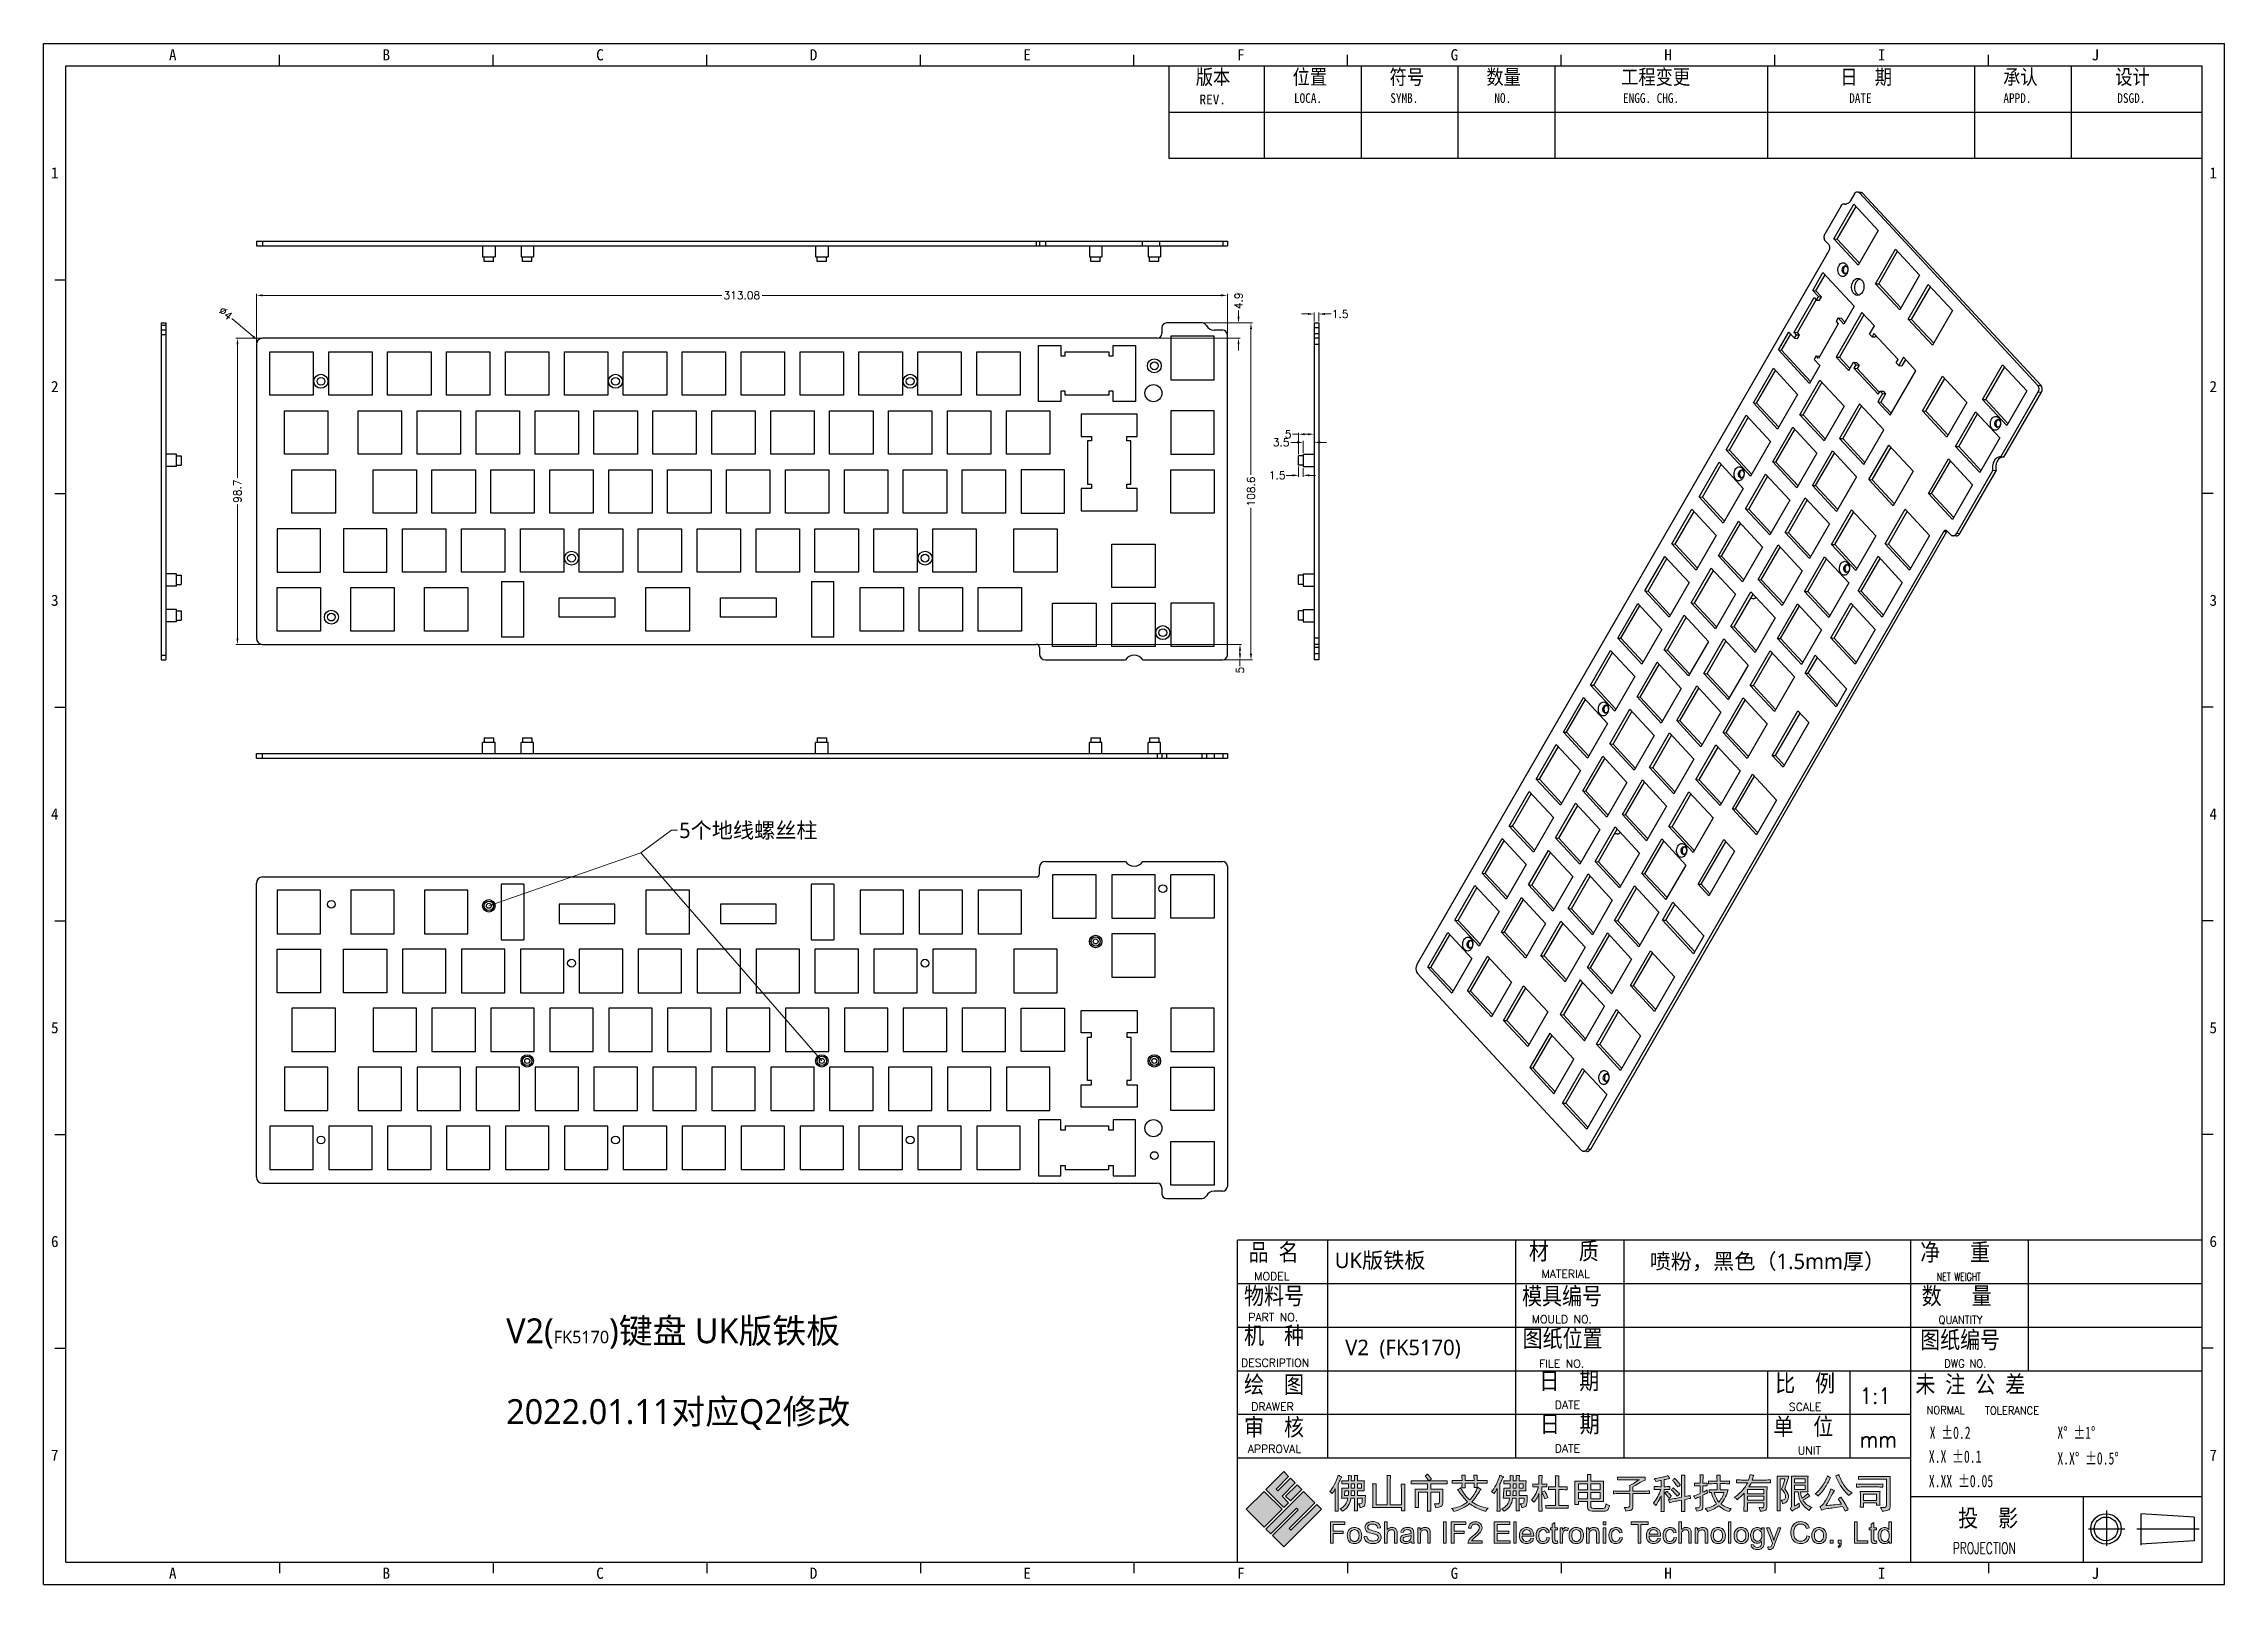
# Model space of a CAD drawing. Header units: millimetres. Extents: x 1828 to 2532, y 426 to 923.
import ezdxf
from ezdxf.enums import TextEntityAlignment as Align

# ---------------------------------------------------------------- set-up
doc = ezdxf.new("R2010")
doc.units = ezdxf.units.MM
doc.header["$LTSCALE"] = 30.734
doc.header["$PDMODE"] = 3
doc.header["$PDSIZE"] = 8
doc.layers.get('0').update_dxf_attribs({"linetype": 'CONTINUOUS'})
doc.layers.get('Defpoints').update_dxf_attribs({"linetype": 'CONTINUOUS'})
doc.layers.add('BORDER', color=5, linetype='CONTINUOUS')
doc.layers.add('图层 1', color=7, linetype='CONTINUOUS')
doc.layers.add('dim', color=82, linetype='CONTINUOUS', lineweight=9)
doc.styles.add('BORDER', font='')
doc.styles.add('ROMANC', font='romanc.shx', dxfattribs={"bigfont": 'gbcbig.shx'})
doc.styles.get("Standard").update_dxf_attribs({"font": 'txt', "width": 0.85})
doc.styles.add('图框文字', font='romans.shx')
doc.styles.get('BORDER').set_extended_font_data('SimSun')
doc.dimstyles.new('YanXiu', dxfattribs={"dimtxt": 2.5, "dimasz": 2.2, "dimexe": 0.66, "dimexo": 0.66, "dimgap": 0.66, "dimtad": 0, "dimdsep": 46, "dimtxsty": 'ROMANC', "dimcen": 0, "dimclrd": 256, "dimclre": 131, "dimclrt": 42, "dimazin": 2, "dimtfac": 1, "dimtofl": 0, "dimtmove": 0, "dimatfit": 3, "dimfxl": 1, "dimlwd": 5, "dimlwe": 5, "dimarcsym": 0})

msp = doc.modelspace()

# ---------------------------------------------------------------- texts
at = {"color": 0, "linetype": 'Continuous'}
msp.add_text('REV.', height=3.1239, dxfattribs=at).set_placement((2201.166, 903.379))
at = {"lineweight": 25, "style": '图框文字'}
for s, height, p in [('MODEL', 2.5773, (2218.819, 524.37)), ('PART NO.', 2.5773, (2216.852, 511.167)), ('MOULD NO.', 2.5773, (2308.285, 510.506)), ('DESCRIPTION', 2.57727, (2214.555, 496.47)), ('FILE NO.', 2.5773, (2310.629, 496.2)), ('DATE', 2.5773, (2315.713, 482.903)), ('DRAWER', 2.5773, (2217.844, 482.344)), ('SCALE', 2.5773, (2391.188, 482.238)), ('APPROVAL', 2.5773, (2216.701, 468.707)), ('DATE', 2.5773, (2315.713, 468.853)), ('UNIT', 2.5773, (2394.032, 468.191))]:
    msp.add_text(s, height=height, dxfattribs=at).set_placement(p)
for s, height, width, p in [('NET WEIGHT', 2.5773, 0.7, (2438.947, 524.224)), ('QUANTITY', 2.5773, 0.9, (2439.517, 510.33)), ('DWG NO.', 2.5773, 0.9, (2441.311, 496.238)), ('1:1', 5.1545, 0.9, (2414.072, 484.563)), ('NORMAL', 2.5773, 0.9, (2435.619, 481.239)), ('TOLERANCE', 2.5773, 0.9, (2454.448, 481.089)), ('mm', 5.1545, 0.9, (2414.072, 470.513)), ('PROJECTION', 3.6082, 0.7, (2444.03, 436.217))]:
    msp.add_text(s, height=height, dxfattribs=dict(at, width=width)).set_placement(p)
at = {"color": 4, "lineweight": 15, "width": 0.7}
for s, height, p in [('X %%p0.2', 3.9616, (2436.6, 473.263)), ('X%%d %%p1%%d', 3.96161, (2477.778, 473.263)), ('X.X %%p0.1', 3.9616, (2436.324, 465.56)), ('X.X%%D %%p0.5%%D', 3.96161, (2477.778, 464.98)), ('X.XX %%p0.05', 3.96161, (2436.324, 457.682))]:
    msp.add_text(s, height=height, dxfattribs=at).set_placement(p)
at = {"color": 141, "char_height": 4.78997, "width": 83.84947, "attachment_point": 1}
for s, insert in [('{\\fSimSun|b0|i0|c134|p54;版本}', (2199.956, 914.592)), ('{\\fSimSun|b0|i0|c134|p54;位置}', (2231.195, 914.592)), ('{\\fSimSun|b0|i0|c134|p54;符号}', (2262.434, 914.592)), ('{\\fSimSun|b0|i0|c134|p54;数量}', (2293.673, 914.592)), ('{\\fSimSun|b0|i0|c134|p54;工程变更}', (2337.136, 914.592)), ('{\\fSimSun|b0|i0|c134|p54;日  期}', (2407.817, 914.592)), ('{\\fSimSun|b0|i0|c134|p54;承认}', (2460.28, 914.592)), ('{\\fSimSun|b0|i0|c134|p54;设计}', (2496.438, 914.592))]:
    msp.add_mtext(s, dxfattribs=dict(at, insert=insert))
at = {"color": 0, "linetype": 'Continuous', "char_height": 3.1239, "width": 31.14032, "attachment_point": 1}
for s, insert in [('LOCA.', (2231.631, 906.952)), ('SYMB.', (2262.678, 906.952)), ('NO.', (2296.238, 906.952)), ('ENGG. CHG.', (2337.728, 906.952)), ('DATE', (2410.644, 906.952)), ('APPD.', (2460.377, 906.952)), ('DSGD.', (2497.112, 906.952))]:
    msp.add_mtext(s, dxfattribs=dict(at, insert=insert))
at = {"color": 7, "char_height": 5.55827, "attachment_point": 1}
for s, insert, width in [('{\\fSimSun|b0|i0|c134|p54;品 名}', (2216.988, 536.183), 24.23115), ('{\\fSimSun|b0|i0|c134|p54;材   质}', (2307.378, 536.564), 61.02559), ('{\\fSimSun|b0|i0|c134|p54;净   重}', (2433.535, 536.2), 32.34349), ('{\\fSimSun|b0|i0|c134|p54;物料号}', (2215.531, 522.132), 24.23115), ('{\\fSimSun|b0|i0|c134|p54;模具编号}', (2305.177, 522.062), 33.31209), ('{\\fSimSun|b0|i0|c134|p54;数   量}', (2434.04, 522.118), 32.15398), ('{\\fSimSun|b0|i0|c134|p54;机  种}', (2215.531, 509.347), 24.23115), ('{\\fSimSun|b0|i0|c134|p54;图纸位置}', (2305.347, 508.377), 32.14858), ('{\\fSimSun|b0|i0|c134|p54;图纸编号}', (2433.535, 507.963), 32.34349), ('{\\fSimSun|b0|i0|c134|p54;绘  图}', (2215.531, 493.563), 24.23115), ('{\\fSimSun|b0|i0|c134|p54;日  期  }', (2310.702, 494.756), 24.23115), ('{\\fSimSun|b0|i0|c134|p54;比  例  }', (2386.779, 493.972), 24.23115), ('{\\fSimSun|b0|i0|c134|p54;未 注 公 差}', (2431.987, 493.636), 43.71248), ('{\\fSimSun|b0|i0|c134|p54;审  核}', (2215.531, 479.818), 24.23115), ('{\\fSimSun|b0|i0|c134|p54;日  期  }', (2310.889, 480.853), 24.23115), ('{\\fSimSun|b0|i0|c134|p54;单  位  }', (2386.207, 479.994), 24.23115), ('{\\fSimSun|b0|i0|c134|p54;投  影}', (2445.8, 450.492), 24.23115)]:
    msp.add_mtext(s, dxfattribs=dict(at, insert=insert, width=width))
at = {"color": 7, "linetype": 'Continuous', "attachment_point": 1, "style": 'ROMANC'}
for s, insert, char_height in [('{\\fMicrosoft YaHei|b0|i0|c134|p34;\\C256;UK版铁板}', (2244.757, 533.312), 5), ('{\\fMicrosoft YaHei|b0|i0|c134|p34;\\C256;喷粉，黑色（1.5mm厚）}', (2346.312, 532.982), 5), ('{\\fMicrosoft YaHei|b0|i0|c134|p34;\\C256;V2(\\H0.5x;FK5170\\H2x;)键盘 UK版铁板}', (1977.587, 512.073), 8), ('{\\fMicrosoft YaHei|b0|i0|c134|p34;\\C256;  V2  (FK5170)}', (2244.757, 505.213), 5), ('{\\fMicrosoft YaHei|b0|i0|c134|p34;\\C256;2022.01.11对应Q2修改}', (1977.587, 486.048), 8)]:
    msp.add_mtext(s, dxfattribs=dict(at, insert=insert, char_height=char_height))
at = {"lineweight": 25, "insert": (2311.429, 527.701), "char_height": 2.5773, "width": 37.86116, "attachment_point": 1, "style": '图框文字'}
msp.add_mtext('MATERIAL', dxfattribs=at)
at = {"layer": 'BORDER', "color": 0, "style": 'BORDER'}
for s, p in [('C', (2007.828, 919.34)), ('G', (2283.353, 919.34)), ('A', (1870.066, 919.34)), ('B', (1938.947, 919.34)), ('D', (2076.709, 919.34)), ('E', (2145.59, 919.34)), ('F', (2214.472, 919.34)), ('H', (2352.234, 919.34)), ('I', (2421.115, 919.34)), ('J', (2489.997, 919.34)), ('1', (1832.028, 881.302)), ('1', (2528.034, 881.302)), ('2', (1832.028, 812.421)), ('2', (2528.034, 812.421)), ('3', (1832.028, 743.54)), ('3', (2528.034, 743.54)), ('4', (1832.028, 674.658)), ('4', (2528.034, 674.658)), ('5', (1832.028, 605.777)), ('5', (2528.034, 605.777)), ('6', (1832.028, 536.896)), ('6', (2528.034, 536.896)), ('6', (2528.034, 536.896)), ('7', (1832.028, 468.015)), ('7', (2528.034, 468.015)), ('7', (2528.034, 468.015)), ('A', (1870.066, 429.955)), ('A', (1870.066, 429.955)), ('B', (1938.947, 429.955)), ('C', (2007.828, 429.955)), ('D', (2076.709, 429.955)), ('E', (2145.59, 429.955)), ('F', (2214.472, 429.955)), ('F', (2214.472, 429.955)), ('G', (2283.353, 429.955)), ('G', (2283.353, 429.955)), ('H', (2352.234, 429.955)), ('H', (2352.234, 429.955)), ('I', (2421.115, 429.955)), ('I', (2421.115, 429.955)), ('J', (2489.997, 429.955)), ('J', (2489.997, 429.955))]:
    msp.add_text(s, height=3.597, dxfattribs=at).set_placement(p, align=Align.MIDDLE_CENTER)
at = {"layer": 'dim', "color": 42, "insert": (2033.345, 671.893), "char_height": 5, "attachment_point": 1, "style": 'ROMANC'}
msp.add_mtext('{\\fMicrosoft YaHei|b0|i0|c134|p34;5个地线螺丝柱}', dxfattribs=at)

# ---------------------------------------------------------------- blocks, each defined once
blk = doc.blocks.new('*D9')
at = {"layer": 'Defpoints', "color": 0}
for p in [(1897.05, 841.81), (1897.05, 826.01), (2210.13, 829.06)]:
    blk.add_point(p, dxfattribs=at)
at = {"layer": 'dim', "color": 131, "lineweight": 5}
for p, q in [((1897.05, 826.51), (1897.05, 842.31)), ((2210.13, 829.56), (2210.13, 842.31))]:
    blk.add_line(p, q, dxfattribs=at)
at = {"layer": 'dim', "lineweight": 5}
for p, q in [((1899.05, 841.81), (2047.08, 841.81)), ((2208.13, 841.81), (2060.1, 841.81))]:
    blk.add_line(p, q, dxfattribs=at)
at = {"layer": 'dim'}
for points in [[(1899.05, 842.14), (1899.05, 841.48), (1897.05, 841.81)], [(2208.13, 842.14), (2208.13, 841.48), (2210.13, 841.81)]]:
    blk.add_solid(points, dxfattribs=at)
at = {"layer": 'dim', "color": 42, "insert": (2053.59, 841.81), "char_height": 2.5, "attachment_point": 5, "style": 'ROMANC'}
blk.add_mtext('313.08', dxfattribs=at)
blk = doc.blocks.new('*D10')
at = {"layer": 'Defpoints', "color": 0}
for p in [(2202.03, 832.91), (2208.63, 724.31), (2217.75, 724.31)]:
    blk.add_point(p, dxfattribs=at)
at = {"layer": 'dim', "color": 131, "lineweight": 5}
for p, q in [((2202.53, 832.91), (2218.25, 832.91)), ((2209.13, 724.31), (2218.25, 724.31))]:
    blk.add_line(p, q, dxfattribs=at)
at = {"layer": 'dim', "lineweight": 5}
for p, q in [((2217.75, 830.91), (2217.75, 783.93)), ((2217.75, 726.31), (2217.75, 773.28))]:
    blk.add_line(p, q, dxfattribs=at)
at = {"layer": 'dim'}
for points in [[(2217.42, 830.91), (2218.09, 830.91), (2217.75, 832.91)], [(2217.42, 726.31), (2218.09, 726.31), (2217.75, 724.31)]]:
    blk.add_solid(points, dxfattribs=at)
at = {"layer": 'dim', "color": 42, "insert": (2217.75, 778.61), "char_height": 2.5, "attachment_point": 5, "rotation": 90, "style": 'ROMANC'}
blk.add_mtext('108.6', dxfattribs=at)
blk = doc.blocks.new('*D11')
at = {"layer": 'Defpoints', "color": 0}
for p in [(2234.59, 794.43), (2234.59, 790.6), (2238.09, 790.61)]:
    blk.add_point(p, dxfattribs=at)
at = {"layer": 'dim', "color": 131, "lineweight": 5}
for p, q in [((2234.59, 791.1), (2234.59, 794.93)), ((2238.09, 791.11), (2238.09, 794.93))]:
    blk.add_line(p, q, dxfattribs=at)
at = {"layer": 'dim', "lineweight": 5}
for p, q in [((2232.59, 794.43), (2230.59, 794.43)), ((2240.09, 794.43), (2242.09, 794.43))]:
    blk.add_line(p, q, dxfattribs=at)
at = {"layer": 'dim'}
for points in [[(2232.59, 794.77), (2232.59, 794.1), (2234.59, 794.43)], [(2240.09, 794.77), (2240.09, 794.1), (2238.09, 794.43)]]:
    blk.add_solid(points, dxfattribs=at)
at = {"layer": 'dim', "color": 42, "insert": (2227.47, 794.43), "char_height": 2.5, "attachment_point": 5, "style": 'ROMANC'}
blk.add_mtext('3.5', dxfattribs=at)
blk = doc.blocks.new('*D12')
at = {"layer": 'Defpoints', "color": 0}
for p in [(2233.09, 797.05), (2233.09, 790.11), (2238.09, 791.11)]:
    blk.add_point(p, dxfattribs=at)
at = {"layer": 'dim', "lineweight": 5}
for p, q in [((2233.09, 797.05), (2231.09, 797.05)), ((2236.09, 797.05), (2235.09, 797.05))]:
    blk.add_line(p, q, dxfattribs=at)
at = {"layer": 'dim', "color": 131, "lineweight": 5}
for p, q in [((2233.09, 790.61), (2233.09, 797.55)), ((2238.09, 791.6), (2238.09, 797.55))]:
    blk.add_line(p, q, dxfattribs=at)
at = {"layer": 'dim'}
for points in [[(2235.09, 797.38), (2235.09, 796.71), (2233.09, 797.05)], [(2236.09, 797.38), (2236.09, 796.71), (2238.09, 797.05)]]:
    blk.add_solid(points, dxfattribs=at)
at = {"layer": 'dim', "color": 42, "insert": (2229.76, 797.05), "char_height": 2.5, "attachment_point": 5, "style": 'ROMANC'}
blk.add_mtext('5', dxfattribs=at)
blk = doc.blocks.new('*D13')
at = {"layer": 'Defpoints', "color": 0}
for p in [(2233.09, 787.11), (2233.09, 783.8), (2234.59, 786.61)]:
    blk.add_point(p, dxfattribs=at)
at = {"layer": 'dim', "lineweight": 5}
for p, q in [((2231.09, 783.8), (2229.09, 783.8)), ((2236.59, 783.8), (2238.59, 783.8))]:
    blk.add_line(p, q, dxfattribs=at)
at = {"layer": 'dim', "color": 131, "lineweight": 5}
for p, q in [((2233.09, 786.61), (2233.09, 783.3)), ((2234.59, 786.11), (2234.59, 783.3))]:
    blk.add_line(p, q, dxfattribs=at)
at = {"layer": 'dim'}
for points in [[(2231.09, 784.13), (2231.09, 783.46), (2233.09, 783.8)], [(2236.59, 784.13), (2236.59, 783.46), (2234.59, 783.8)]]:
    blk.add_solid(points, dxfattribs=at)
at = {"layer": 'dim', "color": 42, "insert": (2226.15, 783.8), "char_height": 2.5, "attachment_point": 5, "style": 'ROMANC'}
blk.add_mtext('1.5', dxfattribs=at)
blk = doc.blocks.new('*D14')
at = {"layer": 'Defpoints', "color": 0}
for p in [(2238.09, 832.91), (2239.59, 835.8), (2239.59, 832.91)]:
    blk.add_point(p, dxfattribs=at)
at = {"layer": 'dim', "lineweight": 5}
for p, q in [((2236.09, 835.8), (2234.09, 835.8)), ((2241.59, 835.8), (2243.59, 835.8))]:
    blk.add_line(p, q, dxfattribs=at)
at = {"layer": 'dim', "color": 131, "lineweight": 5}
for p, q in [((2238.09, 833.41), (2238.09, 836.3)), ((2239.59, 833.41), (2239.59, 836.3))]:
    blk.add_line(p, q, dxfattribs=at)
at = {"layer": 'dim'}
for points in [[(2236.09, 836.13), (2236.09, 835.46), (2238.09, 835.8)], [(2241.59, 836.13), (2241.59, 835.46), (2239.59, 835.8)]]:
    blk.add_solid(points, dxfattribs=at)
at = {"layer": 'dim', "color": 42, "insert": (2246.53, 835.8), "char_height": 2.5, "attachment_point": 5, "style": 'ROMANC'}
blk.add_mtext('1.5', dxfattribs=at)
blk = doc.blocks.new('*D21')
at = {"layer": 'Defpoints', "color": 0}
for p in [(2148.53, 729.31), (2208.63, 724.31), (2214.21, 724.31)]:
    blk.add_point(p, dxfattribs=at)
at = {"layer": 'dim', "color": 131, "lineweight": 5}
for p, q in [((2149.03, 729.31), (2214.71, 729.31)), ((2209.13, 724.31), (2214.71, 724.31))]:
    blk.add_line(p, q, dxfattribs=at)
at = {"layer": 'dim', "lineweight": 5}
for p, q in [((2214.21, 727.31), (2214.21, 726.31)), ((2214.21, 724.31), (2214.21, 722.31))]:
    blk.add_line(p, q, dxfattribs=at)
at = {"layer": 'dim'}
for points in [[(2213.88, 727.31), (2214.54, 727.31), (2214.21, 729.31)], [(2213.88, 726.31), (2214.54, 726.31), (2214.21, 724.31)]]:
    blk.add_solid(points, dxfattribs=at)
at = {"layer": 'dim', "color": 42, "insert": (2214.21, 720.97), "char_height": 2.5, "attachment_point": 5, "rotation": 90, "style": 'ROMANC'}
blk.add_mtext('5', dxfattribs=at)
blk = doc.blocks.new('*D22')
at = {"layer": 'Defpoints', "color": 0}
for p in [(2202.03, 832.91), (2213.73, 832.91), (2187.51, 828.01)]:
    blk.add_point(p, dxfattribs=at)
at = {"layer": 'dim', "lineweight": 5}
for p, q in [((2213.73, 834.91), (2213.73, 836.91)), ((2213.73, 826.01), (2213.73, 824.01))]:
    blk.add_line(p, q, dxfattribs=at)
at = {"layer": 'dim', "color": 131, "lineweight": 5}
for p, q in [((2202.53, 832.91), (2214.23, 832.91)), ((2188.01, 828.01), (2214.23, 828.01))]:
    blk.add_line(p, q, dxfattribs=at)
at = {"layer": 'dim'}
for points in [[(2213.4, 834.91), (2214.06, 834.91), (2213.73, 832.91)], [(2213.4, 826.01), (2214.06, 826.01), (2213.73, 828.01)]]:
    blk.add_solid(points, dxfattribs=at)
at = {"layer": 'dim', "color": 42, "insert": (2213.73, 840.08), "char_height": 2.5, "attachment_point": 5, "rotation": 90, "style": 'ROMANC'}
blk.add_mtext('4.9', dxfattribs=at)
blk = doc.blocks.new('*D23')
at = {"layer": 'Defpoints', "color": 0}
for p in [(1890.94, 828.01), (1899.05, 828.01), (1899.05, 729.31)]:
    blk.add_point(p, dxfattribs=at)
at = {"layer": 'dim', "color": 131, "lineweight": 5}
for p, q in [((1898.55, 828.01), (1890.44, 828.01)), ((1898.55, 729.31), (1890.44, 729.31))]:
    blk.add_line(p, q, dxfattribs=at)
at = {"layer": 'dim', "lineweight": 5}
for p, q in [((1890.94, 826.01), (1890.94, 782.96)), ((1890.94, 731.31), (1890.94, 774.35))]:
    blk.add_line(p, q, dxfattribs=at)
at = {"layer": 'dim'}
for points in [[(1890.6, 826.01), (1891.27, 826.01), (1890.94, 828.01)], [(1890.6, 731.31), (1891.27, 731.31), (1890.94, 729.31)]]:
    blk.add_solid(points, dxfattribs=at)
at = {"layer": 'dim', "color": 42, "insert": (1890.94, 778.66), "char_height": 2.5, "attachment_point": 5, "rotation": 90, "style": 'ROMANC'}
blk.add_mtext('98.7', dxfattribs=at)
blk = doc.blocks.new('*D24')
at = {"layer": 'Defpoints', "color": 0}
for p in [(1897.52, 827.29), (1900.58, 824.72)]:
    blk.add_point(p, dxfattribs=at)
at = {"layer": 'dim', "lineweight": 5}
blk.add_line((1889.13, 834.36), (1895.99, 828.58), dxfattribs=at)
at = {"layer": 'dim'}
blk.add_solid([(1896.21, 828.84), (1895.78, 828.33), (1897.52, 827.29)], dxfattribs=at)
at = {"layer": 'dim', "color": 42, "insert": (1887.15, 836.03), "char_height": 2.5, "attachment_point": 5, "rotation": 319.89225, "style": 'ROMANC'}
blk.add_mtext('∅4', dxfattribs=at)

# ---------------------------------------------------------------- dimensions: what is measured, and where the dimension line sits
at = {"layer": 'dim'}
dim = msp.add_diameter_dim_2p(p1=(1900.582, 824.717), p2=(1897.522, 827.294), dimstyle='YanXiu', override={"dimasz": 2, "dimexe": 0.49975, "dimexo": 0.49975, "dimgap": 0.49975}, dxfattribs=at)
dim.commit()
dim.dimension.update_dxf_attribs({"geometry": '*D24', "text_midpoint": (1887.153, 836.028), "dimtype": 163})
for base, p1, p2, picture, middle in [((1897.052, 841.81), (2210.132, 829.055), (1897.052, 826.005), '*D9', (2053.592, 841.81)), ((2239.589, 835.795), (2238.089, 832.905), (2239.589, 832.905), '*D14', (2246.529, 835.795)), ((2234.589, 794.435), (2238.089, 790.605), (2234.589, 790.605), '*D11', (2227.47, 794.435)), ((2233.089, 797.048), (2238.089, 791.105), (2233.089, 790.105), '*D12', (2229.756, 797.048)), ((2233.089, 783.797), (2234.589, 786.606), (2233.089, 787.105), '*D13', (2226.149, 783.797))]:
    dim = msp.add_linear_dim(base=base, p1=p1, p2=p2, dimstyle='YanXiu', override={"dimasz": 2, "dimexe": 0.49975, "dimexo": 0.49975, "dimgap": 0.49975}, dxfattribs=at)
    dim.commit()
    dim.dimension.update_dxf_attribs({"geometry": picture, "text_midpoint": middle})
for base, p1, p2, picture, middle in [((2213.728, 832.905), (2187.512, 828.005), (2202.029, 832.905), '*D22', (2213.728, 840.084)), ((1890.936, 828.005), (1899.052, 729.305), (1899.052, 828.005), '*D23', (1890.936, 778.655)), ((2214.212, 724.305), (2148.532, 729.305), (2208.632, 724.305), '*D21', (2214.212, 720.972))]:
    dim = msp.add_linear_dim(base=base, p1=p1, p2=p2, angle=90, dimstyle='YanXiu', override={"dimasz": 2, "dimexe": 0.49975, "dimexo": 0.49975, "dimgap": 0.49975}, dxfattribs=at)
    dim.commit()
    dim.dimension.update_dxf_attribs({"geometry": picture, "text_midpoint": middle})
dim = msp.add_linear_dim(base=(2217.752, 724.305), p1=(2202.029, 832.905), p2=(2208.632, 724.305), angle=90, dimstyle='YanXiu', override={"dimasz": 2, "dimexe": 0.49975, "dimexo": 0.49975, "dimgap": 0.49975}, dxfattribs=at)
dim.commit()
dim.dimension.update_dxf_attribs({"geometry": '*D10', "text_midpoint": (2217.752, 778.605), "dimtype": 160})

# ---------------------------------------------------------------- hatches: boundary and pattern name
h = msp.add_hatch(color=30)
h.paths.add_polyline_path([(2216.208, 450.548), (2221.992, 444.763), (2227.776, 450.548), (2221.992, 456.332)])
h.paths.add_polyline_path([(2227.776, 454.789), (2232.016, 459.028), (2230.472, 460.573), (2226.399, 456.499), (2225.822, 457.075), (2229.896, 461.148), (2228.353, 462.693), (2222.569, 456.909), (2228.353, 451.124), (2229.896, 452.667)])
h.paths.add_polyline_path([(2228.928, 454.789), (2230.472, 453.244), (2234.137, 456.909), (2232.592, 458.452)])
h.paths.add_polyline_path([(2232.426, 450.957), (2233.002, 450.381), (2224.688, 442.067), (2228.353, 438.403), (2240.498, 450.548), (2238.953, 452.093), (2230.64, 443.778), (2230.063, 444.354), (2238.377, 452.667), (2234.714, 456.332), (2222.569, 444.187), (2224.112, 442.644)])
h = msp.add_hatch(color=256)
h.paths.add_polyline_path([(2419.483, 453.412), (2419.483, 455.45), (2415.306, 455.45), (2415.306, 453.412)], flags=16)
edge = h.paths.add_edge_path(flags=17)
edge.add_spline(control_points=[(2420.553, 454.737), (2420.553, 454.737), (2420.553, 453.616), (2420.553, 453.616), (2420.553, 453.073), (2420.57, 452.512), (2420.604, 451.935), (2420.604, 451.935), (2419.483, 451.935), (2419.483, 451.935), (2419.483, 451.935), (2419.483, 452.597), (2419.483, 452.597), (2419.483, 452.597), (2415.306, 452.597), (2415.306, 452.597), (2415.306, 452.597), (2415.306, 451.222), (2415.306, 451.222), (2415.306, 451.222), (2414.185, 451.222), (2414.185, 451.222), (2414.253, 451.833), (2414.287, 452.376), (2414.287, 452.852), (2414.287, 452.852), (2414.287, 454.737), (2414.287, 454.737), (2414.287, 455.178), (2414.253, 455.687), (2414.185, 456.265), (2414.185, 456.265), (2420.604, 456.265), (2420.604, 456.265), (2420.57, 455.789), (2420.553, 455.28), (2420.553, 454.737)], knot_values=[0, 0, 0, 0, 1, 1, 1, 2, 2, 2, 3, 3, 3, 4, 4, 4, 5, 5, 5, 6, 6, 6, 7, 7, 7, 8, 8, 8, 9, 9, 9, 10, 10, 10, 11, 11, 11, 12, 12, 12, 12], degree=3, periodic=0)
edge = h.paths.add_edge_path()
edge.add_spline(control_points=[(2423.864, 461.105), (2423.83, 460.357), (2423.814, 459.695), (2423.814, 459.118), (2423.814, 459.118), (2423.814, 451.171), (2423.814, 451.171), (2423.779, 450.73), (2423.55, 450.432), (2423.126, 450.279), (2422.701, 450.126), (2422.081, 449.999), (2421.266, 449.897), (2421.266, 450.203), (2421.096, 450.611), (2420.757, 451.12), (2421.639, 451.12), (2422.183, 451.153), (2422.387, 451.222), (2422.591, 451.29), (2422.693, 451.544), (2422.693, 451.986), (2422.693, 451.986), (2422.693, 460.239), (2422.693, 460.239), (2422.693, 460.239), (2415.663, 460.239), (2415.663, 460.239), (2415.051, 460.239), (2414.389, 460.221), (2413.676, 460.188), (2413.676, 460.188), (2413.676, 461.156), (2413.676, 461.156), (2414.389, 461.122), (2415.034, 461.105), (2415.611, 461.105), (2415.611, 461.105), (2423.864, 461.105), (2423.864, 461.105)], knot_values=[0, 0, 0, 0, 1, 1, 1, 2, 2, 2, 3, 3, 3, 4, 4, 4, 5, 5, 5, 6, 6, 6, 7, 7, 7, 8, 8, 8, 9, 9, 9, 10, 10, 10, 11, 11, 11, 12, 12, 12, 13, 13, 13, 13], degree=3, periodic=0)
edge = h.paths.add_edge_path()
edge.add_spline(control_points=[(2419.687, 458.66), (2420.128, 458.66), (2420.723, 458.676), (2421.47, 458.711), (2421.47, 458.711), (2421.47, 457.692), (2421.47, 457.692), (2420.757, 457.725), (2420.179, 457.743), (2419.738, 457.743), (2419.738, 457.743), (2415, 457.743), (2415, 457.743), (2414.355, 457.743), (2413.692, 457.725), (2413.013, 457.692), (2413.013, 457.692), (2413.013, 458.711), (2413.013, 458.711), (2413.692, 458.676), (2414.355, 458.66), (2415, 458.66), (2415, 458.66), (2419.687, 458.66), (2419.687, 458.66)], knot_values=[0, 0, 0, 0, 1, 1, 1, 2, 2, 2, 3, 3, 3, 4, 4, 4, 5, 5, 5, 6, 6, 6, 7, 7, 7, 8, 8, 8, 8], degree=3, periodic=0)
edge = h.paths.add_edge_path()
edge.add_spline(control_points=[(2409.371, 457.794), (2410.101, 456.91), (2410.84, 456.265), (2411.587, 455.858), (2411.111, 455.62), (2410.789, 455.331), (2410.619, 454.992), (2409.6, 455.84), (2408.734, 456.826), (2408.021, 457.946), (2407.308, 459.067), (2406.73, 460.205), (2406.289, 461.36), (2406.662, 461.427), (2407.002, 461.546), (2407.308, 461.716), (2407.953, 459.984), (2408.64, 458.676), (2409.371, 457.794)], knot_values=[0, 0, 0, 0, 1, 1, 1, 2, 2, 2, 3, 3, 3, 4, 4, 4, 5, 5, 5, 6, 6, 6, 6], degree=3, periodic=0)
edge = h.paths.add_edge_path()
edge.add_spline(control_points=[(2407.053, 453.871), (2407.392, 454.075), (2407.681, 454.279), (2407.919, 454.482), (2408.428, 453.735), (2408.904, 452.996), (2409.345, 452.266), (2409.786, 451.535), (2410.126, 450.95), (2410.364, 450.509), (2409.99, 450.305), (2409.668, 450.119), (2409.397, 449.948), (2409.193, 450.356), (2408.92, 450.848), (2408.581, 451.426), (2406.306, 451.12), (2404.701, 450.899), (2403.767, 450.763), (2402.833, 450.628), (2402.162, 450.475), (2401.755, 450.305), (2401.653, 450.645), (2401.466, 451.018), (2401.194, 451.426), (2401.533, 451.561), (2401.857, 451.799), (2402.162, 452.139), (2402.468, 452.478), (2402.918, 453.191), (2403.513, 454.279), (2404.106, 455.365), (2404.523, 456.316), (2404.76, 457.131), (2405.27, 456.826), (2405.66, 456.639), (2405.932, 456.571), (2405.558, 455.993), (2405.057, 455.127), (2404.43, 453.973), (2403.801, 452.818), (2403.351, 452.07), (2403.079, 451.731), (2404.641, 451.867), (2406.34, 452.037), (2408.174, 452.241), (2407.901, 452.716), (2407.528, 453.26), (2407.053, 453.871)], knot_values=[0, 0, 0, 0, 1, 1, 1, 2, 2, 2, 3, 3, 3, 4, 4, 4, 5, 5, 5, 6, 6, 6, 7, 7, 7, 8, 8, 8, 9, 9, 9, 10, 10, 10, 11, 11, 11, 12, 12, 12, 13, 13, 13, 14, 14, 14, 15, 15, 15, 16, 16, 16, 16], degree=3, periodic=0)
edge = h.paths.add_edge_path()
edge.add_spline(control_points=[(2402.672, 457.284), (2401.992, 456.265), (2401.296, 455.416), (2400.583, 454.737), (2400.311, 455.11), (2400.023, 455.382), (2399.717, 455.552), (2400.43, 456.095), (2401.177, 456.928), (2401.959, 458.048), (2402.739, 459.169), (2403.3, 460.256), (2403.64, 461.309), (2403.877, 461.138), (2404.217, 460.986), (2404.659, 460.85), (2404.013, 459.492), (2403.351, 458.303), (2402.672, 457.284)], knot_values=[0, 0, 0, 0, 1, 1, 1, 2, 2, 2, 3, 3, 3, 4, 4, 4, 5, 5, 5, 6, 6, 6, 6], degree=3, periodic=0)
h.paths.add_polyline_path([(2396.405, 456.979), (2396.405, 458.354), (2392.992, 458.354), (2392.992, 456.979)], flags=16)
h.paths.add_polyline_path([(2396.405, 459.118), (2396.405, 460.392), (2392.992, 460.392), (2392.992, 459.118)], flags=16)
edge = h.paths.add_edge_path()
edge.add_spline(control_points=[(2397.322, 458.66), (2397.322, 457.607), (2397.339, 456.775), (2397.374, 456.163), (2397.374, 456.163), (2394.979, 456.163), (2394.979, 456.163), (2394.979, 455.518), (2395.149, 454.839), (2395.489, 454.126), (2396.371, 454.703), (2396.949, 455.229), (2397.221, 455.705), (2397.492, 455.297), (2397.747, 454.992), (2397.985, 454.788), (2397.374, 454.482), (2396.626, 454.04), (2395.743, 453.463), (2396.117, 452.954), (2396.507, 452.512), (2396.915, 452.139), (2397.322, 451.765), (2397.916, 451.442), (2398.698, 451.171), (2398.29, 450.967), (2397.985, 450.645), (2397.781, 450.203), (2396.966, 450.712), (2396.329, 451.23), (2395.871, 451.757), (2395.412, 452.283), (2395.038, 452.894), (2394.75, 453.591), (2394.461, 454.286), (2394.266, 455.144), (2394.164, 456.163), (2394.164, 456.163), (2392.992, 456.163), (2392.992, 456.163), (2392.992, 456.163), (2392.992, 451.527), (2392.992, 451.527), (2393.535, 451.799), (2394.028, 452.121), (2394.47, 452.496), (2394.503, 452.19), (2394.572, 451.833), (2394.674, 451.426), (2394.368, 451.255), (2393.968, 451.036), (2393.476, 450.763), (2392.984, 450.492), (2392.567, 450.22), (2392.228, 449.948), (2392.092, 450.22), (2391.905, 450.526), (2391.668, 450.865), (2391.872, 451.069), (2392.007, 451.375), (2392.075, 451.782), (2392.075, 451.782), (2392.075, 458.965), (2392.075, 458.965), (2392.075, 459.644), (2392.058, 460.392), (2392.024, 461.207), (2392.024, 461.207), (2397.374, 461.207), (2397.374, 461.207), (2397.339, 460.596), (2397.322, 459.746), (2397.322, 458.66)], knot_values=[0, 0, 0, 0, 1, 1, 1, 2, 2, 2, 3, 3, 3, 4, 4, 4, 5, 5, 5, 6, 6, 6, 7, 7, 7, 8, 8, 8, 9, 9, 9, 10, 10, 10, 11, 11, 11, 12, 12, 12, 13, 13, 13, 14, 14, 14, 15, 15, 15, 16, 16, 16, 17, 17, 17, 18, 18, 18, 19, 19, 19, 20, 20, 20, 21, 21, 21, 22, 22, 22, 23, 23, 23, 24, 24, 24, 24], degree=3, periodic=0)
edge = h.paths.add_edge_path()
edge.add_spline(control_points=[(2389.885, 457.131), (2390.564, 456.316), (2390.954, 455.569), (2391.056, 454.89), (2391.158, 454.21), (2391.013, 453.65), (2390.623, 453.209), (2390.232, 452.767), (2389.749, 452.461), (2389.171, 452.292), (2389.137, 452.733), (2388.985, 453.124), (2388.713, 453.463), (2389.325, 453.463), (2389.714, 453.582), (2389.885, 453.82), (2390.054, 454.057), (2390.122, 454.439), (2390.089, 454.966), (2390.054, 455.492), (2389.647, 456.197), (2388.866, 457.08), (2389.409, 458.609), (2389.749, 459.712), (2389.885, 460.392), (2389.885, 460.392), (2388.356, 460.392), (2388.356, 460.392), (2388.356, 460.392), (2388.356, 450.101), (2388.356, 450.101), (2388.356, 450.101), (2387.388, 450.101), (2387.388, 450.101), (2387.422, 451.052), (2387.44, 451.986), (2387.44, 452.903), (2387.44, 452.903), (2387.44, 458.864), (2387.44, 458.864), (2387.44, 459.475), (2387.422, 460.256), (2387.388, 461.207), (2387.388, 461.207), (2391.158, 461.207), (2391.158, 461.207), (2390.547, 459.203), (2390.122, 457.845), (2389.885, 457.131)], knot_values=[0, 0, 0, 0, 1, 1, 1, 2, 2, 2, 3, 3, 3, 4, 4, 4, 5, 5, 5, 6, 6, 6, 7, 7, 7, 8, 8, 8, 9, 9, 9, 10, 10, 10, 11, 11, 11, 12, 12, 12, 13, 13, 13, 14, 14, 14, 15, 15, 15, 16, 16, 16, 16], degree=3, periodic=0)
h.paths.add_polyline_path([(2383.109, 453.463), (2383.109, 454.737), (2377.811, 454.737), (2377.811, 453.463)], flags=16)
h.paths.add_polyline_path([(2383.109, 455.552), (2383.109, 456.979), (2377.811, 456.979), (2377.811, 455.552)], flags=16)
edge = h.paths.add_edge_path()
edge.add_spline(control_points=[(2375.875, 456.291), (2376.622, 457.055), (2377.302, 457.997), (2377.913, 459.118), (2377.913, 459.118), (2376.079, 459.118), (2376.079, 459.118), (2375.603, 459.118), (2375.009, 459.101), (2374.296, 459.067), (2374.296, 459.067), (2374.296, 460.035), (2374.296, 460.035), (2375.179, 460.001), (2375.841, 459.984), (2376.283, 459.984), (2376.283, 459.984), (2378.219, 459.984), (2378.219, 459.984), (2378.49, 460.799), (2378.643, 461.393), (2378.677, 461.767), (2379.187, 461.631), (2379.594, 461.529), (2379.9, 461.461), (2379.798, 461.36), (2379.628, 460.867), (2379.39, 459.984), (2379.39, 459.984), (2383.517, 459.984), (2383.517, 459.984), (2384.094, 459.984), (2384.689, 460.001), (2385.3, 460.035), (2385.3, 460.035), (2385.3, 459.067), (2385.3, 459.067), (2384.689, 459.101), (2384.145, 459.118), (2383.67, 459.118), (2383.67, 459.118), (2379.085, 459.118), (2379.085, 459.118), (2378.847, 458.676), (2378.592, 458.235), (2378.321, 457.794), (2378.321, 457.794), (2384.179, 457.794), (2384.179, 457.794), (2384.145, 456.944), (2384.128, 456.18), (2384.128, 455.501), (2384.128, 455.501), (2384.128, 451.375), (2384.128, 451.375), (2384.128, 450.899), (2383.992, 450.552), (2383.721, 450.33), (2383.448, 450.11), (2382.871, 449.966), (2381.988, 449.897), (2381.954, 450.271), (2381.836, 450.679), (2381.632, 451.12), (2382.142, 451.052), (2382.515, 451.036), (2382.753, 451.069), (2382.99, 451.103), (2383.109, 451.29), (2383.109, 451.629), (2383.109, 451.629), (2383.109, 452.648), (2383.109, 452.648), (2383.109, 452.648), (2377.811, 452.648), (2377.811, 452.648), (2377.811, 452.648), (2377.811, 449.948), (2377.811, 449.948), (2377.811, 449.948), (2376.691, 449.948), (2376.691, 449.948), (2376.724, 450.798), (2376.741, 451.527), (2376.741, 452.139), (2376.741, 452.139), (2376.741, 455.756), (2376.741, 455.756), (2376.028, 454.941), (2375.281, 454.228), (2374.5, 453.616), (2374.364, 453.854), (2374.058, 454.126), (2373.583, 454.431), (2374.364, 454.907), (2375.128, 455.527), (2375.875, 456.291)], knot_values=[0, 0, 0, 0, 1, 1, 1, 2, 2, 2, 3, 3, 3, 4, 4, 4, 5, 5, 5, 6, 6, 6, 7, 7, 7, 8, 8, 8, 9, 9, 9, 10, 10, 10, 11, 11, 11, 12, 12, 12, 13, 13, 13, 14, 14, 14, 15, 15, 15, 16, 16, 16, 17, 17, 17, 18, 18, 18, 19, 19, 19, 20, 20, 20, 21, 21, 21, 22, 22, 22, 23, 23, 23, 24, 24, 24, 25, 25, 25, 26, 26, 26, 27, 27, 27, 28, 28, 28, 29, 29, 29, 30, 30, 30, 31, 31, 31, 32, 32, 32, 32], degree=3, periodic=0)
edge = h.paths.add_edge_path(flags=16)
edge.add_spline(control_points=[(2368.591, 452.903), (2368.896, 453.175), (2369.209, 453.599), (2369.533, 454.177), (2369.855, 454.754), (2370.119, 455.365), (2370.322, 456.011), (2370.322, 456.011), (2367.113, 456.011), (2367.113, 456.011), (2367.554, 454.55), (2368.047, 453.514), (2368.591, 452.903)], knot_values=[0, 0, 0, 0, 1, 1, 1, 2, 2, 2, 3, 3, 3, 4, 4, 4, 4], degree=3, periodic=0)
edge = h.paths.add_edge_path()
edge.add_spline(control_points=[(2365.534, 456.826), (2366.247, 456.791), (2367.079, 456.775), (2368.03, 456.775), (2368.03, 456.775), (2368.03, 458.813), (2368.03, 458.813), (2368.03, 458.813), (2366.858, 458.813), (2366.858, 458.813), (2366.247, 458.813), (2365.737, 458.795), (2365.33, 458.762), (2365.33, 458.762), (2365.33, 459.678), (2365.33, 459.678), (2365.84, 459.644), (2366.315, 459.628), (2366.756, 459.628), (2366.756, 459.628), (2368.03, 459.628), (2368.03, 459.628), (2368.03, 460.137), (2368.012, 460.765), (2367.979, 461.512), (2367.979, 461.512), (2369.049, 461.512), (2369.049, 461.512), (2369.015, 460.901), (2368.998, 460.272), (2368.998, 459.628), (2368.998, 459.628), (2370.781, 459.628), (2370.781, 459.628), (2371.154, 459.628), (2371.579, 459.644), (2372.054, 459.678), (2372.054, 459.678), (2372.054, 458.762), (2372.054, 458.762), (2371.579, 458.795), (2371.154, 458.813), (2370.781, 458.813), (2370.781, 458.813), (2368.998, 458.813), (2368.998, 458.813), (2368.998, 458.813), (2368.998, 456.775), (2368.998, 456.775), (2368.998, 456.775), (2371.596, 456.775), (2371.596, 456.775), (2371.425, 456.095), (2371.154, 455.348), (2370.781, 454.533), (2370.407, 453.718), (2369.915, 452.954), (2369.303, 452.241), (2369.846, 451.833), (2370.407, 451.51), (2370.985, 451.273), (2371.562, 451.036), (2372.088, 450.865), (2372.564, 450.763), (2372.326, 450.458), (2372.122, 450.135), (2371.953, 449.795), (2370.832, 450.135), (2369.711, 450.747), (2368.591, 451.629), (2367.877, 451.052), (2366.688, 450.458), (2365.025, 449.846), (2364.888, 450.05), (2364.633, 450.373), (2364.26, 450.814), (2364.77, 450.883), (2365.33, 451.036), (2365.941, 451.273), (2366.553, 451.51), (2367.198, 451.833), (2367.877, 452.241), (2367.095, 453.361), (2366.535, 454.601), (2366.196, 455.96), (2366.196, 455.96), (2365.534, 455.96), (2365.534, 455.96), (2365.534, 455.96), (2365.534, 456.826), (2365.534, 456.826)], knot_values=[0, 0, 0, 0, 1, 1, 1, 2, 2, 2, 3, 3, 3, 4, 4, 4, 5, 5, 5, 6, 6, 6, 7, 7, 7, 8, 8, 8, 9, 9, 9, 10, 10, 10, 11, 11, 11, 12, 12, 12, 13, 13, 13, 14, 14, 14, 15, 15, 15, 16, 16, 16, 17, 17, 17, 18, 18, 18, 19, 19, 19, 20, 20, 20, 21, 21, 21, 22, 22, 22, 23, 23, 23, 24, 24, 24, 25, 25, 25, 26, 26, 26, 27, 27, 27, 28, 28, 28, 29, 29, 29, 30, 30, 30, 30], degree=3, periodic=0)
edge = h.paths.add_edge_path()
edge.add_spline(control_points=[(2364.973, 455.858), (2364.497, 455.62), (2364.006, 455.382), (2363.496, 455.144), (2363.496, 455.144), (2363.496, 451.324), (2363.496, 451.324), (2363.529, 450.916), (2363.411, 450.611), (2363.139, 450.407), (2362.867, 450.203), (2362.324, 450.034), (2361.509, 449.897), (2361.441, 450.237), (2361.305, 450.611), (2361.101, 451.018), (2361.78, 450.985), (2362.197, 451.044), (2362.35, 451.196), (2362.502, 451.349), (2362.579, 451.527), (2362.579, 451.731), (2362.579, 451.731), (2362.579, 454.686), (2362.579, 454.686), (2362.035, 454.448), (2361.509, 454.177), (2361, 453.871), (2360.898, 454.244), (2360.727, 454.567), (2360.49, 454.839), (2360.829, 454.907), (2361.526, 455.178), (2362.579, 455.654), (2362.579, 455.654), (2362.579, 458.15), (2362.579, 458.15), (2361.866, 458.15), (2361.271, 458.133), (2360.796, 458.099), (2360.796, 458.099), (2360.796, 459.016), (2360.796, 459.016), (2361.271, 458.982), (2361.866, 458.965), (2362.579, 458.965), (2362.579, 460.188), (2362.562, 461.087), (2362.528, 461.665), (2362.528, 461.665), (2363.547, 461.665), (2363.547, 461.665), (2363.513, 461.156), (2363.496, 460.256), (2363.496, 458.965), (2363.869, 458.965), (2364.328, 458.982), (2364.871, 459.016), (2364.871, 459.016), (2364.871, 458.099), (2364.871, 458.099), (2364.328, 458.133), (2363.869, 458.15), (2363.496, 458.15), (2363.496, 458.15), (2363.496, 456.062), (2363.496, 456.062), (2363.971, 456.265), (2364.413, 456.502), (2364.821, 456.775), (2364.854, 456.537), (2364.905, 456.231), (2364.973, 455.858)], knot_values=[0, 0, 0, 0, 1, 1, 1, 2, 2, 2, 3, 3, 3, 4, 4, 4, 5, 5, 5, 6, 6, 6, 7, 7, 7, 8, 8, 8, 9, 9, 9, 10, 10, 10, 11, 11, 11, 12, 12, 12, 13, 13, 13, 14, 14, 14, 15, 15, 15, 16, 16, 16, 17, 17, 17, 18, 18, 18, 19, 19, 19, 20, 20, 20, 21, 21, 21, 22, 22, 22, 23, 23, 23, 24, 24, 24, 24], degree=3, periodic=0)
edge = h.paths.add_edge_path(flags=16)
edge.add_spline(control_points=[(2355.039, 459.831), (2355.345, 459.492), (2355.752, 458.999), (2356.262, 458.354), (2355.922, 458.15), (2355.633, 457.946), (2355.396, 457.743), (2354.954, 458.387), (2354.598, 458.864), (2354.326, 459.169), (2354.054, 459.475), (2353.833, 459.729), (2353.664, 459.933), (2353.935, 460.103), (2354.173, 460.307), (2354.377, 460.545), (2354.512, 460.408), (2354.733, 460.171), (2355.039, 459.831)], knot_values=[0, 0, 0, 0, 1, 1, 1, 2, 2, 2, 3, 3, 3, 4, 4, 4, 5, 5, 5, 6, 6, 6, 6], degree=3, periodic=0)
edge = h.paths.add_edge_path(flags=16)
edge.add_spline(control_points=[(2354.835, 456.622), (2355.141, 456.35), (2355.531, 455.96), (2356.007, 455.45), (2355.702, 455.212), (2355.429, 454.974), (2355.192, 454.737), (2354.581, 455.518), (2353.935, 456.214), (2353.256, 456.826), (2353.46, 457.029), (2353.664, 457.25), (2353.868, 457.488), (2354.207, 457.182), (2354.53, 456.893), (2354.835, 456.622)], knot_values=[0, 0, 0, 0, 1, 1, 1, 2, 2, 2, 3, 3, 3, 4, 4, 4, 5, 5, 5, 5], degree=3, periodic=0)
edge = h.paths.add_edge_path()
edge.add_spline(control_points=[(2356.618, 460.137), (2356.618, 460.816), (2356.601, 461.291), (2356.567, 461.563), (2356.567, 461.563), (2357.688, 461.563), (2357.688, 461.563), (2357.654, 461.326), (2357.637, 460.918), (2357.637, 460.341), (2357.637, 460.341), (2357.637, 454.635), (2357.637, 454.635), (2358.52, 454.805), (2359.08, 454.923), (2359.318, 454.992), (2359.318, 454.992), (2359.471, 454.075), (2359.471, 454.075), (2358.962, 454.006), (2358.351, 453.888), (2357.637, 453.718), (2357.637, 453.718), (2357.637, 451.782), (2357.637, 451.782), (2357.637, 451.103), (2357.654, 450.441), (2357.688, 449.795), (2357.688, 449.795), (2356.567, 449.795), (2356.567, 449.795), (2356.601, 450.441), (2356.618, 451.103), (2356.618, 451.782), (2356.618, 451.782), (2356.618, 453.514), (2356.618, 453.514), (2355.837, 453.378), (2355.149, 453.251), (2354.555, 453.132), (2353.961, 453.013), (2353.341, 452.852), (2352.696, 452.648), (2352.696, 452.648), (2352.339, 453.667), (2352.339, 453.667), (2353.358, 453.837), (2354.784, 454.091), (2356.618, 454.431), (2356.618, 454.431), (2356.618, 460.137), (2356.618, 460.137)], knot_values=[0, 0, 0, 0, 1, 1, 1, 2, 2, 2, 3, 3, 3, 4, 4, 4, 5, 5, 5, 6, 6, 6, 7, 7, 7, 8, 8, 8, 9, 9, 9, 10, 10, 10, 11, 11, 11, 12, 12, 12, 13, 13, 13, 14, 14, 14, 15, 15, 15, 16, 16, 16, 17, 17, 17, 17], degree=3, periodic=0)
edge = h.paths.add_edge_path()
edge.add_spline(control_points=[(2352.492, 455.705), (2352.763, 455.433), (2353.052, 455.127), (2353.358, 454.788), (2353.12, 454.618), (2352.849, 454.38), (2352.543, 454.075), (2352.203, 454.618), (2351.745, 455.178), (2351.167, 455.756), (2351.405, 455.891), (2351.626, 456.112), (2351.83, 456.418), (2351.999, 456.214), (2352.22, 455.976), (2352.492, 455.705)], knot_values=[0, 0, 0, 0, 1, 1, 1, 2, 2, 2, 3, 3, 3, 4, 4, 4, 5, 5, 5, 5], degree=3, periodic=0)
edge = h.paths.add_edge_path()
edge.add_spline(control_points=[(2352.849, 456.928), (2352.611, 456.961), (2352.152, 456.979), (2351.473, 456.979), (2351.473, 456.979), (2350.964, 456.979), (2350.964, 456.979), (2350.964, 456.979), (2350.964, 451.527), (2350.964, 451.527), (2350.964, 451.087), (2350.98, 450.509), (2351.015, 449.795), (2351.015, 449.795), (2349.945, 449.795), (2349.945, 449.795), (2349.978, 450.509), (2349.996, 451.087), (2349.996, 451.527), (2349.996, 451.527), (2349.996, 454.89), (2349.996, 454.89), (2349.758, 454.346), (2349.52, 453.854), (2349.283, 453.412), (2349.044, 452.971), (2348.705, 452.427), (2348.264, 451.782), (2348.026, 452.054), (2347.771, 452.325), (2347.5, 452.597), (2348.111, 453.31), (2348.595, 454.006), (2348.951, 454.686), (2349.308, 455.365), (2349.622, 456.129), (2349.894, 456.979), (2349.894, 456.979), (2349.537, 456.979), (2349.537, 456.979), (2348.926, 456.979), (2348.331, 456.961), (2347.754, 456.928), (2347.754, 456.928), (2347.754, 457.895), (2347.754, 457.895), (2348.331, 457.861), (2348.926, 457.845), (2349.537, 457.845), (2349.537, 457.845), (2349.996, 457.845), (2349.996, 457.845), (2349.996, 457.845), (2349.996, 459.882), (2349.996, 459.882), (2349.588, 459.814), (2349.028, 459.695), (2348.315, 459.526), (2348.179, 459.831), (2348.009, 460.12), (2347.805, 460.392), (2348.111, 460.425), (2348.637, 460.519), (2349.384, 460.672), (2350.131, 460.825), (2350.709, 460.952), (2351.117, 461.054), (2351.524, 461.156), (2351.881, 461.291), (2352.186, 461.461), (2352.356, 461.122), (2352.56, 460.799), (2352.798, 460.494), (2352.492, 460.459), (2352.178, 460.4), (2351.855, 460.315), (2351.532, 460.23), (2351.235, 460.171), (2350.964, 460.137), (2350.964, 460.137), (2350.964, 457.845), (2350.964, 457.845), (2350.964, 457.845), (2351.524, 457.845), (2351.524, 457.845), (2352.169, 457.845), (2352.611, 457.861), (2352.849, 457.895), (2352.849, 457.895), (2352.849, 456.928), (2352.849, 456.928)], knot_values=[0, 0, 0, 0, 1, 1, 1, 2, 2, 2, 3, 3, 3, 4, 4, 4, 5, 5, 5, 6, 6, 6, 7, 7, 7, 8, 8, 8, 9, 9, 9, 10, 10, 10, 11, 11, 11, 12, 12, 12, 13, 13, 13, 14, 14, 14, 15, 15, 15, 16, 16, 16, 17, 17, 17, 18, 18, 18, 19, 19, 19, 20, 20, 20, 21, 21, 21, 22, 22, 22, 23, 23, 23, 24, 24, 24, 25, 25, 25, 26, 26, 26, 27, 27, 27, 28, 28, 28, 29, 29, 29, 30, 30, 30, 30], degree=3, periodic=0)
edge = h.paths.add_edge_path()
edge.add_spline(control_points=[(2339.603, 451.247), (2339.807, 451.332), (2339.909, 451.544), (2339.909, 451.884), (2339.909, 451.884), (2339.909, 455.603), (2339.909, 455.603), (2339.909, 455.603), (2336.292, 455.603), (2336.292, 455.603), (2335.816, 455.603), (2335.256, 455.586), (2334.611, 455.552), (2334.611, 455.552), (2334.611, 456.469), (2334.611, 456.469), (2335.256, 456.435), (2335.816, 456.418), (2336.292, 456.418), (2336.292, 456.418), (2339.909, 456.418), (2339.909, 456.418), (2339.909, 456.961), (2339.892, 457.572), (2339.858, 458.252), (2340.333, 458.456), (2340.817, 458.711), (2341.31, 459.016), (2341.802, 459.322), (2342.371, 459.678), (2343.017, 460.086), (2343.017, 460.086), (2337.82, 460.086), (2337.82, 460.086), (2337.107, 460.086), (2336.478, 460.069), (2335.935, 460.035), (2335.935, 460.035), (2335.935, 460.952), (2335.935, 460.952), (2336.649, 460.918), (2337.242, 460.901), (2337.718, 460.901), (2337.718, 460.901), (2344.902, 460.901), (2344.902, 460.901), (2344.902, 460.901), (2344.902, 459.984), (2344.902, 459.984), (2344.392, 459.78), (2343.832, 459.508), (2343.22, 459.169), (2342.609, 458.829), (2341.845, 458.354), (2340.928, 457.743), (2340.928, 457.743), (2340.928, 456.418), (2340.928, 456.418), (2340.928, 456.418), (2344.341, 456.418), (2344.341, 456.418), (2344.918, 456.418), (2345.564, 456.451), (2346.277, 456.52), (2346.277, 456.52), (2346.277, 455.603), (2346.277, 455.603), (2345.564, 455.637), (2344.918, 455.637), (2344.341, 455.603), (2344.341, 455.603), (2340.928, 455.603), (2340.928, 455.603), (2340.928, 455.603), (2340.928, 451.527), (2340.928, 451.527), (2340.928, 450.848), (2340.732, 450.441), (2340.342, 450.305), (2339.951, 450.169), (2339.365, 450.068), (2338.585, 449.999), (2338.516, 450.373), (2338.363, 450.763), (2338.126, 451.171), (2338.907, 451.137), (2339.4, 451.162), (2339.603, 451.247)], knot_values=[0, 0, 0, 0, 1, 1, 1, 2, 2, 2, 3, 3, 3, 4, 4, 4, 5, 5, 5, 6, 6, 6, 7, 7, 7, 8, 8, 8, 9, 9, 9, 10, 10, 10, 11, 11, 11, 12, 12, 12, 13, 13, 13, 14, 14, 14, 15, 15, 15, 16, 16, 16, 17, 17, 17, 18, 18, 18, 19, 19, 19, 20, 20, 20, 21, 21, 21, 22, 22, 22, 23, 23, 23, 24, 24, 24, 25, 25, 25, 26, 26, 26, 27, 27, 27, 28, 28, 28, 29, 29, 29, 29], degree=3, periodic=0)
h.paths.add_polyline_path([(2330.383, 453.973), (2330.383, 456.011), (2327.326, 456.011), (2327.326, 453.973)], flags=16)
h.paths.add_polyline_path([(2330.383, 456.826), (2330.383, 458.711), (2327.326, 458.711), (2327.326, 456.826)], flags=16)
h.paths.add_polyline_path([(2326.307, 453.973), (2326.307, 456.011), (2323.352, 456.011), (2323.352, 453.973)], flags=16)
h.paths.add_polyline_path([(2326.307, 456.826), (2326.307, 458.711), (2323.352, 458.711), (2323.352, 456.826)], flags=16)
edge = h.paths.add_edge_path()
edge.add_spline(control_points=[(2332.726, 450.279), (2332.522, 450.059), (2332.182, 449.948), (2331.707, 449.948), (2331.707, 449.948), (2327.733, 449.948), (2327.733, 449.948), (2326.817, 449.915), (2326.34, 450.373), (2326.307, 451.324), (2326.307, 451.324), (2326.307, 453.107), (2326.307, 453.107), (2326.307, 453.107), (2323.352, 453.107), (2323.352, 453.107), (2323.352, 453.107), (2323.352, 452.139), (2323.352, 452.139), (2323.352, 452.139), (2322.181, 452.139), (2322.181, 452.139), (2322.214, 452.478), (2322.232, 453.65), (2322.232, 455.654), (2322.232, 457.658), (2322.214, 458.965), (2322.181, 459.577), (2322.181, 459.577), (2326.307, 459.577), (2326.307, 459.577), (2326.307, 460.494), (2326.289, 461.207), (2326.256, 461.716), (2326.256, 461.716), (2327.377, 461.716), (2327.377, 461.716), (2327.343, 461.275), (2327.326, 460.561), (2327.326, 459.577), (2327.326, 459.577), (2331.452, 459.577), (2331.452, 459.577), (2331.418, 459.067), (2331.401, 458.014), (2331.401, 456.418), (2331.401, 454.856), (2331.418, 453.752), (2331.452, 453.107), (2331.452, 453.107), (2327.326, 453.107), (2327.326, 453.107), (2327.326, 453.107), (2327.326, 451.731), (2327.326, 451.731), (2327.326, 451.12), (2327.648, 450.814), (2328.294, 450.814), (2328.294, 450.814), (2330.994, 450.814), (2330.994, 450.814), (2331.537, 450.814), (2331.86, 450.934), (2331.962, 451.171), (2332.064, 451.408), (2332.148, 451.782), (2332.216, 452.292), (2332.555, 452.054), (2332.946, 451.884), (2333.388, 451.782), (2333.15, 451.001), (2332.93, 450.501), (2332.726, 450.279)], knot_values=[0, 0, 0, 0, 1, 1, 1, 2, 2, 2, 3, 3, 3, 4, 4, 4, 5, 5, 5, 6, 6, 6, 7, 7, 7, 8, 8, 8, 9, 9, 9, 10, 10, 10, 11, 11, 11, 12, 12, 12, 13, 13, 13, 14, 14, 14, 15, 15, 15, 16, 16, 16, 17, 17, 17, 18, 18, 18, 19, 19, 19, 20, 20, 20, 21, 21, 21, 22, 22, 22, 23, 23, 23, 24, 24, 24, 24], degree=3, periodic=0)
edge = h.paths.add_edge_path()
edge.add_spline(control_points=[(2313.724, 457.845), (2314.097, 457.81), (2314.539, 457.794), (2315.048, 457.794), (2315.048, 457.794), (2315.965, 457.794), (2315.965, 457.794), (2315.965, 457.794), (2315.965, 459.78), (2315.965, 459.78), (2315.965, 460.188), (2315.931, 460.697), (2315.863, 461.309), (2315.863, 461.309), (2317.035, 461.309), (2317.035, 461.309), (2317.001, 460.765), (2316.984, 460.256), (2316.984, 459.78), (2316.984, 459.78), (2316.984, 457.794), (2316.984, 457.794), (2316.984, 457.794), (2318.411, 457.794), (2318.411, 457.794), (2318.716, 457.794), (2319.141, 457.81), (2319.684, 457.845), (2319.684, 457.845), (2319.684, 456.826), (2319.684, 456.826), (2319.208, 456.859), (2318.699, 456.893), (2318.156, 456.928), (2318.156, 456.928), (2316.984, 456.928), (2316.984, 456.928), (2316.984, 456.928), (2316.984, 451.782), (2316.984, 451.782), (2316.984, 451.782), (2318.36, 451.782), (2318.36, 451.782), (2319.004, 451.782), (2319.565, 451.799), (2320.041, 451.833), (2320.041, 451.833), (2320.041, 450.865), (2320.041, 450.865), (2319.599, 450.899), (2319.055, 450.916), (2318.411, 450.916), (2318.411, 450.916), (2314.539, 450.916), (2314.539, 450.916), (2314.063, 450.916), (2313.503, 450.899), (2312.858, 450.865), (2312.858, 450.865), (2312.858, 451.833), (2312.858, 451.833), (2313.537, 451.799), (2314.097, 451.782), (2314.539, 451.782), (2314.539, 451.782), (2315.965, 451.782), (2315.965, 451.782), (2315.965, 451.782), (2315.965, 456.928), (2315.965, 456.928), (2315.965, 456.928), (2315.048, 456.928), (2315.048, 456.928), (2314.607, 456.928), (2314.165, 456.91), (2313.724, 456.877), (2313.724, 456.877), (2313.724, 457.845), (2313.724, 457.845)], knot_values=[0, 0, 0, 0, 1, 1, 1, 2, 2, 2, 3, 3, 3, 4, 4, 4, 5, 5, 5, 6, 6, 6, 7, 7, 7, 8, 8, 8, 9, 9, 9, 10, 10, 10, 11, 11, 11, 12, 12, 12, 13, 13, 13, 14, 14, 14, 15, 15, 15, 16, 16, 16, 17, 17, 17, 18, 18, 18, 19, 19, 19, 20, 20, 20, 21, 21, 21, 22, 22, 22, 23, 23, 23, 24, 24, 24, 25, 25, 25, 26, 26, 26, 26], degree=3, periodic=0)
edge = h.paths.add_edge_path()
edge.add_spline(control_points=[(2313.469, 454.38), (2313.197, 454.279), (2312.875, 454.126), (2312.501, 453.922), (2312.229, 454.668), (2311.923, 455.297), (2311.584, 455.807), (2311.584, 455.807), (2311.584, 451.782), (2311.584, 451.782), (2311.584, 451.273), (2311.601, 450.662), (2311.635, 449.948), (2311.635, 449.948), (2310.565, 449.948), (2310.565, 449.948), (2310.599, 450.628), (2310.616, 451.255), (2310.616, 451.833), (2310.616, 451.833), (2310.616, 455.654), (2310.616, 455.654), (2310.48, 455.246), (2310.276, 454.788), (2310.005, 454.279), (2309.699, 453.769), (2309.359, 453.276), (2308.986, 452.801), (2308.782, 453.038), (2308.527, 453.293), (2308.222, 453.565), (2308.595, 453.939), (2308.986, 454.49), (2309.394, 455.221), (2309.801, 455.951), (2310.158, 456.826), (2310.463, 457.845), (2309.852, 457.845), (2309.241, 457.827), (2308.629, 457.794), (2308.629, 457.794), (2308.629, 458.711), (2308.629, 458.711), (2309.274, 458.676), (2309.936, 458.66), (2310.616, 458.66), (2310.616, 458.66), (2310.616, 459.78), (2310.616, 459.78), (2310.616, 460.357), (2310.599, 460.901), (2310.565, 461.411), (2310.565, 461.411), (2311.635, 461.411), (2311.635, 461.411), (2311.601, 460.935), (2311.584, 460.392), (2311.584, 459.78), (2311.584, 459.78), (2311.584, 458.66), (2311.584, 458.66), (2312.094, 458.66), (2312.62, 458.676), (2313.163, 458.711), (2313.163, 458.711), (2313.163, 457.794), (2313.163, 457.794), (2312.62, 457.827), (2312.094, 457.845), (2311.584, 457.845), (2311.584, 457.845), (2311.584, 456.062), (2311.584, 456.062), (2311.89, 456.197), (2312.196, 456.35), (2312.501, 456.52), (2312.84, 455.807), (2313.163, 455.094), (2313.469, 454.38)], knot_values=[0, 0, 0, 0, 1, 1, 1, 2, 2, 2, 3, 3, 3, 4, 4, 4, 5, 5, 5, 6, 6, 6, 7, 7, 7, 8, 8, 8, 9, 9, 9, 10, 10, 10, 11, 11, 11, 12, 12, 12, 13, 13, 13, 14, 14, 14, 15, 15, 15, 16, 16, 16, 17, 17, 17, 18, 18, 18, 19, 19, 19, 20, 20, 20, 21, 21, 21, 22, 22, 22, 23, 23, 23, 24, 24, 24, 25, 25, 25, 26, 26, 26, 26], degree=3, periodic=0)
h.paths.add_polyline_path([(2305.522, 457.335), (2305.522, 458.762), (2304.248, 458.762), (2304.248, 457.335)], flags=16)
h.paths.add_polyline_path([(2303.28, 457.335), (2303.28, 458.762), (2302.261, 458.762), (2302.261, 457.335)], flags=16)
edge = h.paths.add_edge_path(flags=16)
edge.add_spline(control_points=[(2303.28, 454.992), (2303.28, 454.992), (2303.28, 456.52), (2303.28, 456.52), (2303.28, 456.52), (2302.261, 456.52), (2302.261, 456.52), (2302.261, 455.874), (2302.244, 455.365), (2302.21, 454.992), (2302.21, 454.992), (2303.28, 454.992), (2303.28, 454.992)], knot_values=[0, 0, 0, 0, 1, 1, 1, 2, 2, 2, 3, 3, 3, 4, 4, 4, 4], degree=3, periodic=0)
edge = h.paths.add_edge_path(flags=16)
edge.add_spline(control_points=[(2301.293, 454.992), (2301.327, 455.501), (2301.344, 456.011), (2301.344, 456.52), (2301.344, 456.52), (2300.173, 456.52), (2300.173, 456.52), (2300.173, 456.52), (2300.122, 454.992), (2300.122, 454.992), (2300.122, 454.992), (2301.293, 454.992), (2301.293, 454.992)], knot_values=[0, 0, 0, 0, 1, 1, 1, 2, 2, 2, 3, 3, 3, 4, 4, 4, 4], degree=3, periodic=0)
edge = h.paths.add_edge_path()
edge.add_spline(control_points=[(2304.554, 452.343), (2305.301, 452.274), (2305.7, 452.394), (2305.751, 452.699), (2305.802, 453.005), (2305.828, 453.48), (2305.828, 454.126), (2305.828, 454.126), (2304.248, 454.126), (2304.248, 454.126), (2304.248, 454.126), (2304.248, 451.731), (2304.248, 451.731), (2304.248, 451.052), (2304.265, 450.492), (2304.299, 450.05), (2304.299, 450.05), (2303.229, 450.05), (2303.229, 450.05), (2303.263, 450.492), (2303.28, 451.052), (2303.28, 451.731), (2303.28, 451.731), (2303.28, 454.126), (2303.28, 454.126), (2303.28, 454.126), (2302.109, 454.126), (2302.109, 454.126), (2301.905, 452.19), (2301.004, 450.781), (2299.409, 449.897), (2299.136, 450.271), (2298.848, 450.543), (2298.542, 450.712), (2300.071, 451.324), (2300.937, 452.461), (2301.141, 454.126), (2301.141, 454.126), (2299.103, 454.126), (2299.103, 454.126), (2299.205, 455.178), (2299.256, 456.248), (2299.256, 457.335), (2299.256, 457.335), (2301.344, 457.335), (2301.344, 457.335), (2301.344, 457.335), (2301.344, 458.762), (2301.344, 458.762), (2300.393, 458.762), (2299.697, 458.744), (2299.256, 458.711), (2299.256, 458.711), (2299.256, 459.729), (2299.256, 459.729), (2299.629, 459.695), (2300.325, 459.678), (2301.344, 459.678), (2301.344, 460.392), (2301.327, 460.986), (2301.293, 461.461), (2301.769, 461.393), (2302.142, 461.36), (2302.414, 461.36), (2302.312, 461.054), (2302.261, 460.494), (2302.261, 459.678), (2302.261, 459.678), (2303.28, 459.678), (2303.28, 459.678), (2303.28, 460.459), (2303.263, 461.036), (2303.229, 461.411), (2303.229, 461.411), (2304.35, 461.411), (2304.35, 461.411), (2304.282, 461.071), (2304.248, 460.494), (2304.248, 459.678), (2304.248, 459.678), (2306.49, 459.678), (2306.49, 459.678), (2306.421, 459.203), (2306.388, 458.642), (2306.388, 457.997), (2306.388, 457.352), (2306.405, 456.859), (2306.439, 456.52), (2306.439, 456.52), (2304.248, 456.52), (2304.248, 456.52), (2304.248, 456.52), (2304.248, 454.992), (2304.248, 454.992), (2304.248, 454.992), (2306.795, 454.992), (2306.795, 454.992), (2306.795, 454.652), (2306.787, 454.032), (2306.77, 453.132), (2306.752, 452.232), (2306.583, 451.688), (2306.26, 451.502), (2305.937, 451.315), (2305.538, 451.188), (2305.063, 451.12), (2304.961, 451.595), (2304.791, 452.003), (2304.554, 452.343)], knot_values=[0, 0, 0, 0, 1, 1, 1, 2, 2, 2, 3, 3, 3, 4, 4, 4, 5, 5, 5, 6, 6, 6, 7, 7, 7, 8, 8, 8, 9, 9, 9, 10, 10, 10, 11, 11, 11, 12, 12, 12, 13, 13, 13, 14, 14, 14, 15, 15, 15, 16, 16, 16, 17, 17, 17, 18, 18, 18, 19, 19, 19, 20, 20, 20, 21, 21, 21, 22, 22, 22, 23, 23, 23, 24, 24, 24, 25, 25, 25, 26, 26, 26, 27, 27, 27, 28, 28, 28, 29, 29, 29, 30, 30, 30, 31, 31, 31, 32, 32, 32, 33, 33, 33, 34, 34, 34, 35, 35, 35, 36, 36, 36, 36], degree=3, periodic=0)
edge = h.paths.add_edge_path()
edge.add_spline(control_points=[(2297.065, 449.948), (2297.099, 450.832), (2297.116, 451.612), (2297.116, 452.292), (2297.116, 452.292), (2297.116, 457.233), (2297.116, 457.233), (2296.742, 456.553), (2296.42, 456.011), (2296.148, 455.603), (2295.944, 455.84), (2295.672, 456.062), (2295.333, 456.265), (2295.774, 456.706), (2296.258, 457.437), (2296.785, 458.456), (2297.311, 459.475), (2297.727, 460.51), (2298.033, 461.563), (2298.406, 461.36), (2298.814, 461.173), (2299.256, 461.003), (2299.085, 460.867), (2298.925, 460.629), (2298.772, 460.29), (2298.619, 459.95), (2298.372, 459.39), (2298.033, 458.609), (2298.033, 458.609), (2298.033, 452.343), (2298.033, 452.343), (2298.033, 451.629), (2298.05, 450.832), (2298.084, 449.948), (2298.084, 449.948), (2297.065, 449.948), (2297.065, 449.948)], knot_values=[0, 0, 0, 0, 1, 1, 1, 2, 2, 2, 3, 3, 3, 4, 4, 4, 5, 5, 5, 6, 6, 6, 7, 7, 7, 8, 8, 8, 9, 9, 9, 10, 10, 10, 11, 11, 11, 12, 12, 12, 12], degree=3, periodic=0)
edge = h.paths.add_edge_path()
edge.add_spline(control_points=[(2285.806, 459.831), (2285.806, 460.612), (2285.789, 461.173), (2285.756, 461.512), (2285.756, 461.512), (2286.825, 461.512), (2286.825, 461.512), (2286.791, 461.105), (2286.774, 460.545), (2286.774, 459.831), (2286.774, 459.831), (2289.678, 459.831), (2289.678, 459.831), (2289.678, 460.647), (2289.661, 461.207), (2289.627, 461.512), (2289.627, 461.512), (2290.697, 461.512), (2290.697, 461.512), (2290.663, 461.105), (2290.646, 460.545), (2290.646, 459.831), (2290.646, 459.831), (2292.276, 459.831), (2292.276, 459.831), (2292.955, 459.831), (2293.499, 459.848), (2293.907, 459.882), (2293.907, 459.882), (2293.907, 458.965), (2293.907, 458.965), (2293.465, 458.999), (2292.921, 459.016), (2292.276, 459.016), (2292.276, 459.016), (2290.646, 459.016), (2290.646, 459.016), (2290.646, 458.54), (2290.663, 458.048), (2290.697, 457.539), (2290.697, 457.539), (2289.678, 457.539), (2289.678, 457.539), (2289.678, 457.539), (2289.678, 459.016), (2289.678, 459.016), (2289.678, 459.016), (2286.774, 459.016), (2286.774, 459.016), (2286.774, 459.016), (2286.774, 457.488), (2286.774, 457.488), (2286.774, 457.488), (2285.756, 457.488), (2285.756, 457.488), (2285.789, 457.997), (2285.806, 458.507), (2285.806, 459.016), (2285.806, 459.016), (2284.227, 459.016), (2284.227, 459.016), (2283.616, 459.016), (2283.089, 458.999), (2282.648, 458.965), (2282.648, 458.965), (2282.648, 459.882), (2282.648, 459.882), (2283.021, 459.848), (2283.547, 459.831), (2284.227, 459.831), (2284.227, 459.831), (2285.806, 459.831), (2285.806, 459.831)], knot_values=[0, 0, 0, 0, 1, 1, 1, 2, 2, 2, 3, 3, 3, 4, 4, 4, 5, 5, 5, 6, 6, 6, 7, 7, 7, 8, 8, 8, 9, 9, 9, 10, 10, 10, 11, 11, 11, 12, 12, 12, 13, 13, 13, 14, 14, 14, 15, 15, 15, 16, 16, 16, 17, 17, 17, 18, 18, 18, 19, 19, 19, 20, 20, 20, 21, 21, 21, 22, 22, 22, 23, 23, 23, 24, 24, 24, 24], degree=3, periodic=0)
edge = h.paths.add_edge_path()
edge.add_spline(control_points=[(2290.723, 455.221), (2290.23, 454.423), (2289.644, 453.667), (2288.965, 452.954), (2289.576, 452.478), (2290.357, 452.054), (2291.308, 451.68), (2292.259, 451.306), (2293.227, 451.052), (2294.212, 450.916), (2293.872, 450.679), (2293.618, 450.322), (2293.448, 449.846), (2292.633, 450.05), (2291.767, 450.365), (2290.85, 450.789), (2289.933, 451.213), (2289.067, 451.748), (2288.252, 452.394), (2287.606, 451.816), (2286.833, 451.315), (2285.934, 450.891), (2285.034, 450.466), (2284.108, 450.119), (2283.157, 449.846), (2283.089, 450.152), (2282.834, 450.475), (2282.393, 450.814), (2283.174, 450.883), (2284.074, 451.112), (2285.093, 451.502), (2286.112, 451.892), (2286.944, 452.376), (2287.59, 452.954), (2286.978, 453.565), (2286.418, 454.202), (2285.908, 454.864), (2285.399, 455.527), (2284.89, 456.231), (2284.38, 456.979), (2284.788, 457.08), (2285.093, 457.233), (2285.297, 457.437), (2285.67, 456.757), (2286.129, 456.062), (2286.673, 455.348), (2287.215, 454.635), (2287.759, 454.04), (2288.303, 453.565), (2288.744, 453.973), (2289.211, 454.575), (2289.704, 455.374), (2290.196, 456.171), (2290.578, 456.928), (2290.85, 457.641), (2291.156, 457.403), (2291.529, 457.216), (2291.971, 457.08), (2291.631, 456.639), (2291.215, 456.019), (2290.723, 455.221)], knot_values=[0, 0, 0, 0, 1, 1, 1, 2, 2, 2, 3, 3, 3, 4, 4, 4, 5, 5, 5, 6, 6, 6, 7, 7, 7, 8, 8, 8, 9, 9, 9, 10, 10, 10, 11, 11, 11, 12, 12, 12, 13, 13, 13, 14, 14, 14, 15, 15, 15, 16, 16, 16, 17, 17, 17, 18, 18, 18, 19, 19, 19, 20, 20, 20, 20], degree=3, periodic=0)
edge = h.paths.add_edge_path()
edge.add_spline(control_points=[(2275.974, 460.239), (2275.6, 460.069), (2275.295, 459.899), (2275.057, 459.729), (2274.752, 460.272), (2274.361, 460.799), (2273.886, 461.309), (2274.157, 461.512), (2274.429, 461.699), (2274.701, 461.869), (2275.108, 461.461), (2275.533, 460.918), (2275.974, 460.239)], knot_values=[0, 0, 0, 0, 1, 1, 1, 2, 2, 2, 3, 3, 3, 4, 4, 4, 4], degree=3, periodic=0)
edge = h.paths.add_edge_path()
edge.add_spline(control_points=[(2278.369, 459.678), (2279.184, 459.678), (2280.067, 459.695), (2281.018, 459.729), (2281.018, 459.729), (2281.018, 458.711), (2281.018, 458.711), (2280.067, 458.744), (2279.184, 458.762), (2278.369, 458.762), (2278.369, 458.762), (2275.72, 458.762), (2275.72, 458.762), (2275.72, 458.762), (2275.72, 457.029), (2275.72, 457.029), (2275.72, 457.029), (2279.642, 457.029), (2279.642, 457.029), (2279.608, 456.418), (2279.591, 455.789), (2279.591, 455.144), (2279.591, 455.144), (2279.591, 452.648), (2279.591, 452.648), (2279.591, 452.07), (2279.396, 451.68), (2279.006, 451.477), (2278.615, 451.273), (2278.063, 451.137), (2277.35, 451.069), (2277.282, 451.477), (2277.129, 451.884), (2276.892, 452.292), (2277.605, 452.292), (2278.054, 452.308), (2278.241, 452.343), (2278.428, 452.376), (2278.522, 452.546), (2278.522, 452.852), (2278.522, 452.852), (2278.522, 456.112), (2278.522, 456.112), (2278.522, 456.112), (2275.72, 456.112), (2275.72, 456.112), (2275.72, 456.112), (2275.72, 452.088), (2275.72, 452.088), (2275.72, 451.239), (2275.736, 450.509), (2275.771, 449.897), (2275.771, 449.897), (2274.599, 449.897), (2274.599, 449.897), (2274.632, 450.509), (2274.65, 451.239), (2274.65, 452.088), (2274.65, 452.088), (2274.65, 456.112), (2274.65, 456.112), (2274.65, 456.112), (2271.797, 456.112), (2271.797, 456.112), (2271.797, 456.112), (2271.797, 451.12), (2271.797, 451.12), (2271.797, 451.12), (2270.676, 451.12), (2270.676, 451.12), (2270.71, 451.663), (2270.727, 452.308), (2270.727, 453.056), (2270.727, 453.056), (2270.727, 454.941), (2270.727, 454.941), (2270.727, 455.722), (2270.71, 456.418), (2270.676, 457.029), (2270.676, 457.029), (2274.65, 457.029), (2274.65, 457.029), (2274.65, 457.029), (2274.65, 458.762), (2274.65, 458.762), (2274.65, 458.762), (2272.001, 458.762), (2272.001, 458.762), (2271.117, 458.762), (2270.235, 458.744), (2269.352, 458.711), (2269.352, 458.711), (2269.352, 459.729), (2269.352, 459.729), (2270.235, 459.695), (2271.117, 459.678), (2272.001, 459.678), (2272.001, 459.678), (2278.369, 459.678), (2278.369, 459.678)], knot_values=[0, 0, 0, 0, 1, 1, 1, 2, 2, 2, 3, 3, 3, 4, 4, 4, 5, 5, 5, 6, 6, 6, 7, 7, 7, 8, 8, 8, 9, 9, 9, 10, 10, 10, 11, 11, 11, 12, 12, 12, 13, 13, 13, 14, 14, 14, 15, 15, 15, 16, 16, 16, 17, 17, 17, 18, 18, 18, 19, 19, 19, 20, 20, 20, 21, 21, 21, 22, 22, 22, 23, 23, 23, 24, 24, 24, 25, 25, 25, 26, 26, 26, 27, 27, 27, 28, 28, 28, 29, 29, 29, 30, 30, 30, 31, 31, 31, 32, 32, 32, 33, 33, 33, 33], degree=3, periodic=0)
edge = h.paths.add_edge_path()
edge.add_spline(control_points=[(2258.093, 456.673), (2258.093, 456.673), (2258.093, 451.986), (2258.093, 451.986), (2258.093, 451.986), (2261.659, 451.986), (2261.659, 451.986), (2261.659, 451.986), (2261.659, 459.628), (2261.659, 459.628), (2261.659, 460.239), (2261.642, 460.85), (2261.608, 461.461), (2261.608, 461.461), (2262.729, 461.461), (2262.729, 461.461), (2262.695, 460.986), (2262.678, 460.374), (2262.678, 459.628), (2262.678, 459.628), (2262.678, 451.986), (2262.678, 451.986), (2262.678, 451.986), (2266.244, 451.986), (2266.244, 451.986), (2266.244, 451.986), (2266.244, 456.775), (2266.244, 456.775), (2266.244, 457.521), (2266.227, 458.15), (2266.193, 458.66), (2266.193, 458.66), (2267.365, 458.66), (2267.365, 458.66), (2267.331, 458.252), (2267.314, 457.623), (2267.314, 456.775), (2267.314, 456.775), (2267.314, 452.648), (2267.314, 452.648), (2267.314, 451.833), (2267.331, 450.967), (2267.365, 450.05), (2267.365, 450.05), (2266.244, 450.05), (2266.244, 450.05), (2266.244, 450.05), (2266.244, 451.12), (2266.244, 451.12), (2266.244, 451.12), (2256.972, 451.12), (2256.972, 451.12), (2257.006, 451.867), (2257.023, 452.597), (2257.023, 453.31), (2257.023, 453.31), (2257.023, 456.622), (2257.023, 456.622), (2257.023, 457.403), (2257.006, 458.099), (2256.972, 458.711), (2256.972, 458.711), (2258.144, 458.711), (2258.144, 458.711), (2258.11, 457.895), (2258.093, 457.216), (2258.093, 456.673)], knot_values=[0, 0, 0, 0, 1, 1, 1, 2, 2, 2, 3, 3, 3, 4, 4, 4, 5, 5, 5, 6, 6, 6, 7, 7, 7, 8, 8, 8, 9, 9, 9, 10, 10, 10, 11, 11, 11, 12, 12, 12, 13, 13, 13, 14, 14, 14, 15, 15, 15, 16, 16, 16, 17, 17, 17, 18, 18, 18, 19, 19, 19, 20, 20, 20, 21, 21, 21, 22, 22, 22, 22], degree=3, periodic=0)
h.paths.add_polyline_path([(2253.355, 457.335), (2253.355, 458.762), (2252.082, 458.762), (2252.082, 457.335)], flags=16)
h.paths.add_polyline_path([(2251.114, 457.335), (2251.114, 458.762), (2250.095, 458.762), (2250.095, 457.335)], flags=16)
edge = h.paths.add_edge_path(flags=16)
edge.add_spline(control_points=[(2251.114, 454.992), (2251.114, 454.992), (2251.114, 456.52), (2251.114, 456.52), (2251.114, 456.52), (2250.095, 456.52), (2250.095, 456.52), (2250.095, 455.874), (2250.077, 455.365), (2250.044, 454.992), (2250.044, 454.992), (2251.114, 454.992), (2251.114, 454.992)], knot_values=[0, 0, 0, 0, 1, 1, 1, 2, 2, 2, 3, 3, 3, 4, 4, 4, 4], degree=3, periodic=0)
edge = h.paths.add_edge_path(flags=16)
edge.add_spline(control_points=[(2249.127, 454.992), (2249.161, 455.501), (2249.178, 456.011), (2249.178, 456.52), (2249.178, 456.52), (2248.006, 456.52), (2248.006, 456.52), (2248.006, 456.52), (2247.955, 454.992), (2247.955, 454.992), (2247.955, 454.992), (2249.127, 454.992), (2249.127, 454.992)], knot_values=[0, 0, 0, 0, 1, 1, 1, 2, 2, 2, 3, 3, 3, 4, 4, 4, 4], degree=3, periodic=0)
edge = h.paths.add_edge_path()
edge.add_spline(control_points=[(2252.387, 452.343), (2253.134, 452.274), (2253.534, 452.394), (2253.584, 452.699), (2253.635, 453.005), (2253.661, 453.48), (2253.661, 454.126), (2253.661, 454.126), (2252.082, 454.126), (2252.082, 454.126), (2252.082, 454.126), (2252.082, 451.731), (2252.082, 451.731), (2252.082, 451.052), (2252.098, 450.492), (2252.133, 450.05), (2252.133, 450.05), (2251.063, 450.05), (2251.063, 450.05), (2251.096, 450.492), (2251.114, 451.052), (2251.114, 451.731), (2251.114, 451.731), (2251.114, 454.126), (2251.114, 454.126), (2251.114, 454.126), (2249.942, 454.126), (2249.942, 454.126), (2249.738, 452.19), (2248.838, 450.781), (2247.242, 449.897), (2246.97, 450.271), (2246.682, 450.543), (2246.376, 450.712), (2247.904, 451.324), (2248.77, 452.461), (2248.974, 454.126), (2248.974, 454.126), (2246.936, 454.126), (2246.936, 454.126), (2247.038, 455.178), (2247.089, 456.248), (2247.089, 457.335), (2247.089, 457.335), (2249.178, 457.335), (2249.178, 457.335), (2249.178, 457.335), (2249.178, 458.762), (2249.178, 458.762), (2248.227, 458.762), (2247.53, 458.744), (2247.089, 458.711), (2247.089, 458.711), (2247.089, 459.729), (2247.089, 459.729), (2247.463, 459.695), (2248.159, 459.678), (2249.178, 459.678), (2249.178, 460.392), (2249.161, 460.986), (2249.127, 461.461), (2249.602, 461.393), (2249.975, 461.36), (2250.248, 461.36), (2250.146, 461.054), (2250.095, 460.494), (2250.095, 459.678), (2250.095, 459.678), (2251.114, 459.678), (2251.114, 459.678), (2251.114, 460.459), (2251.096, 461.036), (2251.063, 461.411), (2251.063, 461.411), (2252.184, 461.411), (2252.184, 461.411), (2252.115, 461.071), (2252.082, 460.494), (2252.082, 459.678), (2252.082, 459.678), (2254.323, 459.678), (2254.323, 459.678), (2254.255, 459.203), (2254.221, 458.642), (2254.221, 457.997), (2254.221, 457.352), (2254.238, 456.859), (2254.272, 456.52), (2254.272, 456.52), (2252.082, 456.52), (2252.082, 456.52), (2252.082, 456.52), (2252.082, 454.992), (2252.082, 454.992), (2252.082, 454.992), (2254.629, 454.992), (2254.629, 454.992), (2254.629, 454.652), (2254.62, 454.032), (2254.603, 453.132), (2254.586, 452.232), (2254.416, 451.688), (2254.094, 451.502), (2253.771, 451.315), (2253.372, 451.188), (2252.897, 451.12), (2252.795, 451.595), (2252.625, 452.003), (2252.387, 452.343)], knot_values=[0, 0, 0, 0, 1, 1, 1, 2, 2, 2, 3, 3, 3, 4, 4, 4, 5, 5, 5, 6, 6, 6, 7, 7, 7, 8, 8, 8, 9, 9, 9, 10, 10, 10, 11, 11, 11, 12, 12, 12, 13, 13, 13, 14, 14, 14, 15, 15, 15, 16, 16, 16, 17, 17, 17, 18, 18, 18, 19, 19, 19, 20, 20, 20, 21, 21, 21, 22, 22, 22, 23, 23, 23, 24, 24, 24, 25, 25, 25, 26, 26, 26, 27, 27, 27, 28, 28, 28, 29, 29, 29, 30, 30, 30, 31, 31, 31, 32, 32, 32, 33, 33, 33, 34, 34, 34, 35, 35, 35, 36, 36, 36, 36], degree=3, periodic=0)
edge = h.paths.add_edge_path()
edge.add_spline(control_points=[(2244.899, 449.948), (2244.932, 450.832), (2244.95, 451.612), (2244.95, 452.292), (2244.95, 452.292), (2244.95, 457.233), (2244.95, 457.233), (2244.576, 456.553), (2244.253, 456.011), (2243.982, 455.603), (2243.778, 455.84), (2243.506, 456.062), (2243.167, 456.265), (2243.607, 456.706), (2244.092, 457.437), (2244.619, 458.456), (2245.145, 459.475), (2245.561, 460.51), (2245.867, 461.563), (2246.24, 461.36), (2246.647, 461.173), (2247.089, 461.003), (2246.919, 460.867), (2246.758, 460.629), (2246.605, 460.29), (2246.452, 459.95), (2246.206, 459.39), (2245.867, 458.609), (2245.867, 458.609), (2245.867, 452.343), (2245.867, 452.343), (2245.867, 451.629), (2245.883, 450.832), (2245.918, 449.948), (2245.918, 449.948), (2244.899, 449.948), (2244.899, 449.948)], knot_values=[0, 0, 0, 0, 1, 1, 1, 2, 2, 2, 3, 3, 3, 4, 4, 4, 5, 5, 5, 6, 6, 6, 7, 7, 7, 8, 8, 8, 9, 9, 9, 10, 10, 10, 11, 11, 11, 12, 12, 12, 12], degree=3, periodic=0)
h = msp.add_hatch(color=256)
edge = h.paths.add_edge_path(flags=16)
edge.add_spline(control_points=[(2420.828, 442.083), (2420.828, 441.446), (2420.962, 440.969), (2421.231, 440.653), (2421.5, 440.338), (2421.817, 440.18), (2422.183, 440.18), (2422.552, 440.18), (2422.865, 440.331), (2423.123, 440.632), (2423.381, 440.934), (2423.51, 441.394), (2423.51, 442.013), (2423.51, 442.694), (2423.378, 443.194), (2423.116, 443.513), (2422.853, 443.832), (2422.53, 443.991), (2422.145, 443.991), (2421.77, 443.991), (2421.457, 443.838), (2421.205, 443.532), (2420.954, 443.226), (2420.828, 442.743), (2420.828, 442.083)], knot_values=[0, 0, 0, 0, 1, 1, 1, 2, 2, 2, 3, 3, 3, 4, 4, 4, 5, 5, 5, 6, 6, 6, 7, 7, 7, 8, 8, 8, 8], degree=3, periodic=0)
edge = h.paths.add_edge_path()
edge.add_spline(control_points=[(2423.496, 439.599), (2423.496, 439.599), (2423.496, 440.227), (2423.496, 440.227), (2423.18, 439.733), (2422.716, 439.486), (2422.103, 439.486), (2421.706, 439.486), (2421.341, 439.595), (2421.009, 439.814), (2420.676, 440.033), (2420.418, 440.339), (2420.235, 440.731), (2420.052, 441.123), (2419.961, 441.574), (2419.961, 442.083), (2419.961, 442.58), (2420.044, 443.031), (2420.209, 443.436), (2420.375, 443.841), (2420.623, 444.151), (2420.955, 444.366), (2421.286, 444.582), (2421.656, 444.69), (2422.066, 444.69), (2422.366, 444.69), (2422.633, 444.627), (2422.867, 444.5), (2423.102, 444.373), (2423.292, 444.209), (2423.439, 444.005), (2423.439, 444.005), (2423.439, 446.471), (2423.439, 446.471), (2423.439, 446.471), (2424.278, 446.471), (2424.278, 446.471), (2424.278, 446.471), (2424.278, 439.599), (2424.278, 439.599), (2424.278, 439.599), (2423.496, 439.599), (2423.496, 439.599)], knot_values=[0, 0, 0, 0, 1, 1, 1, 2, 2, 2, 3, 3, 3, 4, 4, 4, 5, 5, 5, 6, 6, 6, 7, 7, 7, 8, 8, 8, 9, 9, 9, 10, 10, 10, 11, 11, 11, 12, 12, 12, 13, 13, 13, 14, 14, 14, 14], degree=3, periodic=0)
edge = h.paths.add_edge_path()
edge.add_spline(control_points=[(2419.44, 440.353), (2419.44, 440.353), (2419.562, 439.608), (2419.562, 439.608), (2419.325, 439.558), (2419.112, 439.533), (2418.925, 439.533), (2418.618, 439.533), (2418.381, 439.581), (2418.212, 439.678), (2418.043, 439.775), (2417.925, 439.903), (2417.856, 440.06), (2417.787, 440.218), (2417.753, 440.55), (2417.753, 441.057), (2417.753, 441.057), (2417.753, 443.921), (2417.753, 443.921), (2417.753, 443.921), (2417.134, 443.921), (2417.134, 443.921), (2417.134, 443.921), (2417.134, 444.577), (2417.134, 444.577), (2417.134, 444.577), (2417.753, 444.577), (2417.753, 444.577), (2417.753, 444.577), (2417.753, 445.81), (2417.753, 445.81), (2417.753, 445.81), (2418.592, 446.317), (2418.592, 446.317), (2418.592, 446.317), (2418.592, 444.577), (2418.592, 444.577), (2418.592, 444.577), (2419.44, 444.577), (2419.44, 444.577), (2419.44, 444.577), (2419.44, 443.921), (2419.44, 443.921), (2419.44, 443.921), (2418.592, 443.921), (2418.592, 443.921), (2418.592, 443.921), (2418.592, 441.01), (2418.592, 441.01), (2418.592, 440.769), (2418.607, 440.614), (2418.636, 440.546), (2418.666, 440.477), (2418.715, 440.422), (2418.782, 440.382), (2418.849, 440.341), (2418.945, 440.321), (2419.07, 440.321), (2419.164, 440.321), (2419.287, 440.332), (2419.44, 440.353)], knot_values=[0, 0, 0, 0, 1, 1, 1, 2, 2, 2, 3, 3, 3, 4, 4, 4, 5, 5, 5, 6, 6, 6, 7, 7, 7, 8, 8, 8, 9, 9, 9, 10, 10, 10, 11, 11, 11, 12, 12, 12, 13, 13, 13, 14, 14, 14, 15, 15, 15, 16, 16, 16, 17, 17, 17, 18, 18, 18, 19, 19, 19, 20, 20, 20, 20], degree=3, periodic=0)
h.paths.add_polyline_path([(2412.329, 439.599), (2412.329, 446.471), (2413.238, 446.471), (2413.238, 440.41), (2416.623, 440.41), (2416.623, 439.599)])
edge = h.paths.add_edge_path()
edge.add_spline(control_points=[(2407.144, 439.599), (2407.144, 439.599), (2407.144, 440.56), (2407.144, 440.56), (2407.144, 440.56), (2408.105, 440.56), (2408.105, 440.56), (2408.105, 440.56), (2408.105, 439.599), (2408.105, 439.599), (2408.105, 439.245), (2408.042, 438.96), (2407.917, 438.743), (2407.792, 438.526), (2407.594, 438.358), (2407.322, 438.239), (2407.322, 438.239), (2407.087, 438.6), (2407.087, 438.6), (2407.265, 438.678), (2407.397, 438.793), (2407.481, 438.945), (2407.565, 439.096), (2407.612, 439.314), (2407.622, 439.599), (2407.622, 439.599), (2407.144, 439.599), (2407.144, 439.599)], knot_values=[0, 0, 0, 0, 1, 1, 1, 2, 2, 2, 3, 3, 3, 4, 4, 4, 5, 5, 5, 6, 6, 6, 7, 7, 7, 8, 8, 8, 9, 9, 9, 9], degree=3, periodic=0)
h.paths.add_polyline_path([(2404.495, 439.599), (2404.495, 440.56), (2405.456, 440.56), (2405.456, 439.599)])
edge = h.paths.add_edge_path(flags=16)
edge.add_spline(control_points=[(2399.469, 442.088), (2399.469, 441.45), (2399.608, 440.973), (2399.886, 440.656), (2400.165, 440.339), (2400.515, 440.18), (2400.937, 440.18), (2401.355, 440.18), (2401.704, 440.339), (2401.982, 440.658), (2402.26, 440.977), (2402.399, 441.463), (2402.399, 442.116), (2402.399, 442.732), (2402.259, 443.198), (2401.98, 443.515), (2401.7, 443.833), (2401.352, 443.991), (2400.937, 443.991), (2400.515, 443.991), (2400.165, 443.834), (2399.886, 443.518), (2399.608, 443.202), (2399.469, 442.726), (2399.469, 442.088)], knot_values=[0, 0, 0, 0, 1, 1, 1, 2, 2, 2, 3, 3, 3, 4, 4, 4, 5, 5, 5, 6, 6, 6, 7, 7, 7, 8, 8, 8, 8], degree=3, periodic=0)
edge = h.paths.add_edge_path()
edge.add_spline(control_points=[(2398.602, 442.088), (2398.602, 443.01), (2398.858, 443.693), (2399.371, 444.137), (2399.799, 444.505), (2400.321, 444.69), (2400.937, 444.69), (2401.621, 444.69), (2402.18, 444.466), (2402.615, 444.017), (2403.049, 443.569), (2403.266, 442.949), (2403.266, 442.158), (2403.266, 441.518), (2403.17, 441.014), (2402.978, 440.646), (2402.786, 440.279), (2402.506, 439.994), (2402.139, 439.791), (2401.772, 439.588), (2401.371, 439.486), (2400.937, 439.486), (2400.24, 439.486), (2399.676, 439.71), (2399.246, 440.156), (2398.817, 440.603), (2398.602, 441.247), (2398.602, 442.088)], knot_values=[0, 0, 0, 0, 1, 1, 1, 2, 2, 2, 3, 3, 3, 4, 4, 4, 5, 5, 5, 6, 6, 6, 7, 7, 7, 8, 8, 8, 9, 9, 9, 9], degree=3, periodic=0)
edge = h.paths.add_edge_path()
edge.add_spline(control_points=[(2396.994, 442.008), (2396.994, 442.008), (2397.903, 441.779), (2397.903, 441.779), (2397.713, 441.032), (2397.37, 440.462), (2396.874, 440.07), (2396.379, 439.678), (2395.773, 439.481), (2395.058, 439.481), (2394.317, 439.481), (2393.715, 439.632), (2393.25, 439.934), (2392.786, 440.235), (2392.433, 440.672), (2392.191, 441.244), (2391.949, 441.816), (2391.828, 442.43), (2391.828, 443.087), (2391.828, 443.802), (2391.964, 444.427), (2392.238, 444.959), (2392.511, 445.492), (2392.9, 445.897), (2393.405, 446.174), (2393.91, 446.45), (2394.465, 446.589), (2395.072, 446.589), (2395.759, 446.589), (2396.337, 446.414), (2396.806, 446.063), (2397.275, 445.713), (2397.602, 445.221), (2397.786, 444.587), (2397.786, 444.587), (2396.891, 444.376), (2396.891, 444.376), (2396.731, 444.876), (2396.5, 445.24), (2396.197, 445.468), (2395.894, 445.696), (2395.512, 445.81), (2395.053, 445.81), (2394.525, 445.81), (2394.083, 445.684), (2393.729, 445.431), (2393.374, 445.177), (2393.125, 444.838), (2392.981, 444.411), (2392.837, 443.984), (2392.765, 443.544), (2392.765, 443.091), (2392.765, 442.507), (2392.85, 441.997), (2393.021, 441.561), (2393.191, 441.125), (2393.456, 440.799), (2393.815, 440.583), (2394.175, 440.367), (2394.564, 440.26), (2394.983, 440.26), (2395.492, 440.26), (2395.923, 440.407), (2396.277, 440.7), (2396.63, 440.994), (2396.869, 441.43), (2396.994, 442.008)], knot_values=[0, 0, 0, 0, 1, 1, 1, 2, 2, 2, 3, 3, 3, 4, 4, 4, 5, 5, 5, 6, 6, 6, 7, 7, 7, 8, 8, 8, 9, 9, 9, 10, 10, 10, 11, 11, 11, 12, 12, 12, 13, 13, 13, 14, 14, 14, 15, 15, 15, 16, 16, 16, 17, 17, 17, 18, 18, 18, 19, 19, 19, 20, 20, 20, 21, 21, 21, 22, 22, 22, 22], degree=3, periodic=0)
edge = h.paths.add_edge_path()
edge.add_spline(control_points=[(2384.477, 437.681), (2384.477, 437.681), (2384.383, 438.473), (2384.383, 438.473), (2384.567, 438.423), (2384.728, 438.398), (2384.866, 438.398), (2385.053, 438.398), (2385.203, 438.43), (2385.316, 438.492), (2385.428, 438.555), (2385.521, 438.642), (2385.592, 438.755), (2385.646, 438.839), (2385.731, 439.049), (2385.85, 439.383), (2385.866, 439.43), (2385.891, 439.499), (2385.925, 439.589), (2385.925, 439.589), (2384.036, 444.577), (2384.036, 444.577), (2384.036, 444.577), (2384.945, 444.577), (2384.945, 444.577), (2384.945, 444.577), (2385.982, 441.694), (2385.982, 441.694), (2386.116, 441.329), (2386.236, 440.944), (2386.342, 440.541), (2386.439, 440.928), (2386.555, 441.307), (2386.689, 441.675), (2386.689, 441.675), (2387.754, 444.577), (2387.754, 444.577), (2387.754, 444.577), (2388.597, 444.577), (2388.597, 444.577), (2388.597, 444.577), (2386.703, 439.514), (2386.703, 439.514), (2386.5, 438.967), (2386.342, 438.591), (2386.23, 438.384), (2386.08, 438.106), (2385.908, 437.902), (2385.714, 437.773), (2385.521, 437.643), (2385.289, 437.578), (2385.02, 437.578), (2384.858, 437.578), (2384.677, 437.612), (2384.477, 437.681)], knot_values=[0, 0, 0, 0, 1, 1, 1, 2, 2, 2, 3, 3, 3, 4, 4, 4, 5, 5, 5, 6, 6, 6, 7, 7, 7, 8, 8, 8, 9, 9, 9, 10, 10, 10, 11, 11, 11, 12, 12, 12, 13, 13, 13, 14, 14, 14, 15, 15, 15, 16, 16, 16, 17, 17, 17, 18, 18, 18, 18], degree=3, periodic=0)
edge = h.paths.add_edge_path(flags=16)
edge.add_spline(control_points=[(2379.718, 442.177), (2379.718, 441.524), (2379.848, 441.047), (2380.107, 440.747), (2380.367, 440.447), (2380.692, 440.297), (2381.082, 440.297), (2381.47, 440.297), (2381.795, 440.446), (2382.058, 440.745), (2382.32, 441.043), (2382.451, 441.511), (2382.451, 442.149), (2382.451, 442.758), (2382.316, 443.218), (2382.046, 443.527), (2381.776, 443.837), (2381.45, 443.991), (2381.068, 443.991), (2380.693, 443.991), (2380.375, 443.839), (2380.112, 443.534), (2379.849, 443.23), (2379.718, 442.777), (2379.718, 442.177)], knot_values=[0, 0, 0, 0, 1, 1, 1, 2, 2, 2, 3, 3, 3, 4, 4, 4, 5, 5, 5, 6, 6, 6, 7, 7, 7, 8, 8, 8, 8], degree=3, periodic=0)
edge = h.paths.add_edge_path()
edge.add_spline(control_points=[(2379.02, 439.186), (2379.02, 439.186), (2379.84, 439.064), (2379.84, 439.064), (2379.874, 438.811), (2379.97, 438.627), (2380.126, 438.511), (2380.335, 438.355), (2380.621, 438.277), (2380.984, 438.277), (2381.375, 438.277), (2381.676, 438.355), (2381.889, 438.511), (2382.101, 438.667), (2382.245, 438.886), (2382.32, 439.167), (2382.364, 439.339), (2382.384, 439.7), (2382.381, 440.25), (2382.012, 439.816), (2381.553, 439.599), (2381.003, 439.599), (2380.318, 439.599), (2379.789, 439.846), (2379.414, 440.339), (2379.038, 440.833), (2378.851, 441.425), (2378.851, 442.116), (2378.851, 442.591), (2378.937, 443.03), (2379.109, 443.431), (2379.281, 443.833), (2379.53, 444.143), (2379.857, 444.362), (2380.183, 444.58), (2380.567, 444.69), (2381.007, 444.69), (2381.595, 444.69), (2382.079, 444.452), (2382.461, 443.977), (2382.461, 443.977), (2382.461, 444.577), (2382.461, 444.577), (2382.461, 444.577), (2383.239, 444.577), (2383.239, 444.577), (2383.239, 444.577), (2383.239, 440.274), (2383.239, 440.274), (2383.239, 439.499), (2383.16, 438.949), (2383.002, 438.626), (2382.844, 438.302), (2382.594, 438.047), (2382.252, 437.859), (2381.91, 437.672), (2381.489, 437.578), (2380.989, 437.578), (2380.395, 437.578), (2379.915, 437.712), (2379.549, 437.979), (2379.184, 438.246), (2379.007, 438.648), (2379.02, 439.186)], knot_values=[0, 0, 0, 0, 1, 1, 1, 2, 2, 2, 3, 3, 3, 4, 4, 4, 5, 5, 5, 6, 6, 6, 7, 7, 7, 8, 8, 8, 9, 9, 9, 10, 10, 10, 11, 11, 11, 12, 12, 12, 13, 13, 13, 14, 14, 14, 15, 15, 15, 16, 16, 16, 17, 17, 17, 18, 18, 18, 19, 19, 19, 20, 20, 20, 21, 21, 21, 21], degree=3, periodic=0)
edge = h.paths.add_edge_path(flags=16)
edge.add_spline(control_points=[(2374.388, 442.088), (2374.388, 441.45), (2374.527, 440.973), (2374.805, 440.656), (2375.083, 440.339), (2375.433, 440.18), (2375.855, 440.18), (2376.274, 440.18), (2376.623, 440.339), (2376.901, 440.658), (2377.179, 440.977), (2377.318, 441.463), (2377.318, 442.116), (2377.318, 442.732), (2377.178, 443.198), (2376.898, 443.515), (2376.619, 443.833), (2376.271, 443.991), (2375.855, 443.991), (2375.433, 443.991), (2375.083, 443.834), (2374.805, 443.518), (2374.527, 443.202), (2374.388, 442.726), (2374.388, 442.088)], knot_values=[0, 0, 0, 0, 1, 1, 1, 2, 2, 2, 3, 3, 3, 4, 4, 4, 5, 5, 5, 6, 6, 6, 7, 7, 7, 8, 8, 8, 8], degree=3, periodic=0)
edge = h.paths.add_edge_path()
edge.add_spline(control_points=[(2373.521, 442.088), (2373.521, 443.01), (2373.777, 443.693), (2374.289, 444.137), (2374.718, 444.505), (2375.24, 444.69), (2375.855, 444.69), (2376.54, 444.69), (2377.099, 444.466), (2377.534, 444.017), (2377.968, 443.569), (2378.185, 442.949), (2378.185, 442.158), (2378.185, 441.518), (2378.089, 441.014), (2377.897, 440.646), (2377.705, 440.279), (2377.425, 439.994), (2377.058, 439.791), (2376.691, 439.588), (2376.29, 439.486), (2375.855, 439.486), (2375.158, 439.486), (2374.595, 439.71), (2374.165, 440.156), (2373.735, 440.603), (2373.521, 441.247), (2373.521, 442.088)], knot_values=[0, 0, 0, 0, 1, 1, 1, 2, 2, 2, 3, 3, 3, 4, 4, 4, 5, 5, 5, 6, 6, 6, 7, 7, 7, 8, 8, 8, 9, 9, 9, 9], degree=3, periodic=0)
h.paths.add_polyline_path([(2371.683, 439.599), (2371.683, 446.471), (2372.527, 446.471), (2372.527, 439.599)])
edge = h.paths.add_edge_path(flags=16)
edge.add_spline(control_points=[(2366.915, 442.088), (2366.915, 441.45), (2367.054, 440.973), (2367.332, 440.656), (2367.61, 440.339), (2367.961, 440.18), (2368.382, 440.18), (2368.801, 440.18), (2369.15, 440.339), (2369.428, 440.658), (2369.706, 440.977), (2369.845, 441.463), (2369.845, 442.116), (2369.845, 442.732), (2369.705, 443.198), (2369.426, 443.515), (2369.146, 443.833), (2368.798, 443.991), (2368.382, 443.991), (2367.961, 443.991), (2367.61, 443.834), (2367.332, 443.518), (2367.054, 443.202), (2366.915, 442.726), (2366.915, 442.088)], knot_values=[0, 0, 0, 0, 1, 1, 1, 2, 2, 2, 3, 3, 3, 4, 4, 4, 5, 5, 5, 6, 6, 6, 7, 7, 7, 8, 8, 8, 8], degree=3, periodic=0)
edge = h.paths.add_edge_path()
edge.add_spline(control_points=[(2366.048, 442.088), (2366.048, 443.01), (2366.304, 443.693), (2366.817, 444.137), (2367.245, 444.505), (2367.767, 444.69), (2368.382, 444.69), (2369.067, 444.69), (2369.626, 444.466), (2370.061, 444.017), (2370.495, 443.569), (2370.712, 442.949), (2370.712, 442.158), (2370.712, 441.518), (2370.616, 441.014), (2370.424, 440.646), (2370.232, 440.279), (2369.952, 439.994), (2369.585, 439.791), (2369.218, 439.588), (2368.817, 439.486), (2368.382, 439.486), (2367.685, 439.486), (2367.122, 439.71), (2366.692, 440.156), (2366.263, 440.603), (2366.048, 441.247), (2366.048, 442.088)], knot_values=[0, 0, 0, 0, 1, 1, 1, 2, 2, 2, 3, 3, 3, 4, 4, 4, 5, 5, 5, 6, 6, 6, 7, 7, 7, 8, 8, 8, 9, 9, 9, 9], degree=3, periodic=0)
edge = h.paths.add_edge_path()
edge.add_spline(control_points=[(2361.022, 439.599), (2361.022, 439.599), (2361.022, 444.577), (2361.022, 444.577), (2361.022, 444.577), (2361.782, 444.577), (2361.782, 444.577), (2361.782, 444.577), (2361.782, 443.869), (2361.782, 443.869), (2362.147, 444.416), (2362.675, 444.69), (2363.366, 444.69), (2363.666, 444.69), (2363.942, 444.636), (2364.194, 444.528), (2364.445, 444.42), (2364.634, 444.279), (2364.759, 444.104), (2364.884, 443.929), (2364.971, 443.721), (2365.021, 443.48), (2365.052, 443.324), (2365.068, 443.051), (2365.068, 442.66), (2365.068, 442.66), (2365.068, 439.599), (2365.068, 439.599), (2365.068, 439.599), (2364.224, 439.599), (2364.224, 439.599), (2364.224, 439.599), (2364.224, 442.627), (2364.224, 442.627), (2364.224, 442.971), (2364.191, 443.228), (2364.126, 443.398), (2364.06, 443.569), (2363.944, 443.705), (2363.776, 443.806), (2363.609, 443.908), (2363.413, 443.959), (2363.188, 443.959), (2362.829, 443.959), (2362.518, 443.844), (2362.257, 443.616), (2361.996, 443.388), (2361.866, 442.955), (2361.866, 442.318), (2361.866, 442.318), (2361.866, 439.599), (2361.866, 439.599), (2361.866, 439.599), (2361.022, 439.599), (2361.022, 439.599)], knot_values=[0, 0, 0, 0, 1, 1, 1, 2, 2, 2, 3, 3, 3, 4, 4, 4, 5, 5, 5, 6, 6, 6, 7, 7, 7, 8, 8, 8, 9, 9, 9, 10, 10, 10, 11, 11, 11, 12, 12, 12, 13, 13, 13, 14, 14, 14, 15, 15, 15, 16, 16, 16, 17, 17, 17, 18, 18, 18, 18], degree=3, periodic=0)
edge = h.paths.add_edge_path()
edge.add_spline(control_points=[(2355.682, 439.599), (2355.682, 439.599), (2355.682, 446.471), (2355.682, 446.471), (2355.682, 446.471), (2356.526, 446.471), (2356.526, 446.471), (2356.526, 446.471), (2356.526, 444.005), (2356.526, 444.005), (2356.92, 444.462), (2357.417, 444.69), (2358.017, 444.69), (2358.386, 444.69), (2358.706, 444.617), (2358.978, 444.472), (2359.25, 444.327), (2359.445, 444.126), (2359.562, 443.869), (2359.679, 443.613), (2359.738, 443.241), (2359.738, 442.754), (2359.738, 442.754), (2359.738, 439.599), (2359.738, 439.599), (2359.738, 439.599), (2358.894, 439.599), (2358.894, 439.599), (2358.894, 439.599), (2358.894, 442.754), (2358.894, 442.754), (2358.894, 443.176), (2358.802, 443.483), (2358.619, 443.675), (2358.437, 443.867), (2358.178, 443.963), (2357.844, 443.963), (2357.594, 443.963), (2357.358, 443.898), (2357.138, 443.769), (2356.918, 443.639), (2356.761, 443.463), (2356.667, 443.241), (2356.573, 443.019), (2356.526, 442.713), (2356.526, 442.322), (2356.526, 442.322), (2356.526, 439.599), (2356.526, 439.599), (2356.526, 439.599), (2355.682, 439.599), (2355.682, 439.599)], knot_values=[0, 0, 0, 0, 1, 1, 1, 2, 2, 2, 3, 3, 3, 4, 4, 4, 5, 5, 5, 6, 6, 6, 7, 7, 7, 8, 8, 8, 9, 9, 9, 10, 10, 10, 11, 11, 11, 12, 12, 12, 13, 13, 13, 14, 14, 14, 15, 15, 15, 16, 16, 16, 17, 17, 17, 17], degree=3, periodic=0)
edge = h.paths.add_edge_path()
edge.add_spline(control_points=[(2354.131, 441.422), (2354.131, 441.422), (2354.96, 441.314), (2354.96, 441.314), (2354.87, 440.742), (2354.638, 440.295), (2354.264, 439.971), (2353.891, 439.648), (2353.432, 439.486), (2352.888, 439.486), (2352.207, 439.486), (2351.659, 439.709), (2351.245, 440.154), (2350.831, 440.6), (2350.624, 441.238), (2350.624, 442.069), (2350.624, 442.607), (2350.713, 443.077), (2350.891, 443.48), (2351.069, 443.884), (2351.34, 444.186), (2351.705, 444.387), (2352.069, 444.589), (2352.465, 444.69), (2352.893, 444.69), (2353.434, 444.69), (2353.876, 444.553), (2354.22, 444.28), (2354.564, 444.006), (2354.784, 443.618), (2354.881, 443.115), (2354.881, 443.115), (2354.06, 442.988), (2354.06, 442.988), (2353.982, 443.323), (2353.844, 443.574), (2353.645, 443.743), (2353.447, 443.912), (2353.207, 443.996), (2352.926, 443.996), (2352.501, 443.996), (2352.155, 443.844), (2351.89, 443.539), (2351.624, 443.234), (2351.491, 442.752), (2351.491, 442.093), (2351.491, 441.424), (2351.619, 440.938), (2351.876, 440.635), (2352.132, 440.332), (2352.466, 440.18), (2352.879, 440.18), (2353.21, 440.18), (2353.487, 440.282), (2353.709, 440.485), (2353.931, 440.688), (2354.071, 441), (2354.131, 441.422)], knot_values=[0, 0, 0, 0, 1, 1, 1, 2, 2, 2, 3, 3, 3, 4, 4, 4, 5, 5, 5, 6, 6, 6, 7, 7, 7, 8, 8, 8, 9, 9, 9, 10, 10, 10, 11, 11, 11, 12, 12, 12, 13, 13, 13, 14, 14, 14, 15, 15, 15, 16, 16, 16, 17, 17, 17, 18, 18, 18, 19, 19, 19, 19], degree=3, periodic=0)
edge = h.paths.add_edge_path(flags=16)
edge.add_spline(control_points=[(2346.18, 442.566), (2346.18, 442.566), (2348.96, 442.566), (2348.96, 442.566), (2348.922, 442.985), (2348.816, 443.299), (2348.641, 443.508), (2348.372, 443.834), (2348.024, 443.996), (2347.595, 443.996), (2347.208, 443.996), (2346.882, 443.866), (2346.618, 443.607), (2346.354, 443.348), (2346.208, 443.001), (2346.18, 442.566)], knot_values=[0, 0, 0, 0, 1, 1, 1, 2, 2, 2, 3, 3, 3, 4, 4, 4, 5, 5, 5, 5], degree=3, periodic=0)
edge = h.paths.add_edge_path()
edge.add_spline(control_points=[(2348.95, 441.202), (2348.95, 441.202), (2349.822, 441.094), (2349.822, 441.094), (2349.685, 440.585), (2349.43, 440.189), (2349.058, 439.908), (2348.686, 439.627), (2348.211, 439.486), (2347.633, 439.486), (2346.905, 439.486), (2346.327, 439.71), (2345.901, 440.159), (2345.474, 440.607), (2345.261, 441.236), (2345.261, 442.046), (2345.261, 442.883), (2345.476, 443.533), (2345.908, 443.996), (2346.339, 444.459), (2346.899, 444.69), (2347.586, 444.69), (2348.252, 444.69), (2348.796, 444.463), (2349.218, 444.01), (2349.639, 443.557), (2349.85, 442.919), (2349.85, 442.097), (2349.85, 442.047), (2349.849, 441.972), (2349.846, 441.872), (2349.846, 441.872), (2346.133, 441.872), (2346.133, 441.872), (2346.164, 441.325), (2346.319, 440.907), (2346.597, 440.616), (2346.875, 440.325), (2347.222, 440.18), (2347.638, 440.18), (2347.947, 440.18), (2348.211, 440.261), (2348.43, 440.424), (2348.649, 440.586), (2348.822, 440.846), (2348.95, 441.202)], knot_values=[0, 0, 0, 0, 1, 1, 1, 2, 2, 2, 3, 3, 3, 4, 4, 4, 5, 5, 5, 6, 6, 6, 7, 7, 7, 8, 8, 8, 9, 9, 9, 10, 10, 10, 11, 11, 11, 12, 12, 12, 13, 13, 13, 14, 14, 14, 15, 15, 15, 15], degree=3, periodic=0)
h.paths.add_polyline_path([(2342.59, 439.599), (2342.59, 445.66), (2340.325, 445.66), (2340.325, 446.471), (2345.773, 446.471), (2345.773, 445.66), (2343.499, 445.66), (2343.499, 439.599)])
edge = h.paths.add_edge_path()
edge.add_spline(control_points=[(2336.677, 441.422), (2336.677, 441.422), (2337.507, 441.314), (2337.507, 441.314), (2337.416, 440.742), (2337.184, 440.295), (2336.811, 439.971), (2336.437, 439.648), (2335.979, 439.486), (2335.435, 439.486), (2334.754, 439.486), (2334.206, 439.709), (2333.792, 440.154), (2333.378, 440.6), (2333.171, 441.238), (2333.171, 442.069), (2333.171, 442.607), (2333.26, 443.077), (2333.438, 443.48), (2333.616, 443.884), (2333.887, 444.186), (2334.251, 444.387), (2334.615, 444.589), (2335.011, 444.69), (2335.44, 444.69), (2335.98, 444.69), (2336.423, 444.553), (2336.766, 444.28), (2337.11, 444.006), (2337.331, 443.618), (2337.427, 443.115), (2337.427, 443.115), (2336.607, 442.988), (2336.607, 442.988), (2336.529, 443.323), (2336.391, 443.574), (2336.192, 443.743), (2335.994, 443.912), (2335.754, 443.996), (2335.472, 443.996), (2335.047, 443.996), (2334.702, 443.844), (2334.436, 443.539), (2334.171, 443.234), (2334.038, 442.752), (2334.038, 442.093), (2334.038, 441.424), (2334.166, 440.938), (2334.422, 440.635), (2334.679, 440.332), (2335.013, 440.18), (2335.426, 440.18), (2335.757, 440.18), (2336.033, 440.282), (2336.255, 440.485), (2336.477, 440.688), (2336.618, 441), (2336.677, 441.422)], knot_values=[0, 0, 0, 0, 1, 1, 1, 2, 2, 2, 3, 3, 3, 4, 4, 4, 5, 5, 5, 6, 6, 6, 7, 7, 7, 8, 8, 8, 9, 9, 9, 10, 10, 10, 11, 11, 11, 12, 12, 12, 13, 13, 13, 14, 14, 14, 15, 15, 15, 16, 16, 16, 17, 17, 17, 18, 18, 18, 19, 19, 19, 19], degree=3, periodic=0)
h.paths.add_polyline_path([(2331.3, 439.599), (2331.3, 444.577), (2332.144, 444.577), (2332.144, 439.599)])
h.paths.add_polyline_path([(2331.3, 445.501), (2331.3, 446.471), (2332.144, 446.471), (2332.144, 445.501)])
edge = h.paths.add_edge_path()
edge.add_spline(control_points=[(2325.956, 439.599), (2325.956, 439.599), (2325.956, 444.577), (2325.956, 444.577), (2325.956, 444.577), (2326.715, 444.577), (2326.715, 444.577), (2326.715, 444.577), (2326.715, 443.869), (2326.715, 443.869), (2327.081, 444.416), (2327.609, 444.69), (2328.3, 444.69), (2328.6, 444.69), (2328.876, 444.636), (2329.127, 444.528), (2329.379, 444.42), (2329.567, 444.279), (2329.692, 444.104), (2329.817, 443.929), (2329.905, 443.721), (2329.955, 443.48), (2329.986, 443.324), (2330.001, 443.051), (2330.001, 442.66), (2330.001, 442.66), (2330.001, 439.599), (2330.001, 439.599), (2330.001, 439.599), (2329.158, 439.599), (2329.158, 439.599), (2329.158, 439.599), (2329.158, 442.627), (2329.158, 442.627), (2329.158, 442.971), (2329.125, 443.228), (2329.059, 443.398), (2328.994, 443.569), (2328.877, 443.705), (2328.71, 443.806), (2328.543, 443.908), (2328.347, 443.959), (2328.122, 443.959), (2327.762, 443.959), (2327.452, 443.844), (2327.191, 443.616), (2326.93, 443.388), (2326.8, 442.955), (2326.8, 442.318), (2326.8, 442.318), (2326.8, 439.599), (2326.8, 439.599), (2326.8, 439.599), (2325.956, 439.599), (2325.956, 439.599)], knot_values=[0, 0, 0, 0, 1, 1, 1, 2, 2, 2, 3, 3, 3, 4, 4, 4, 5, 5, 5, 6, 6, 6, 7, 7, 7, 8, 8, 8, 9, 9, 9, 10, 10, 10, 11, 11, 11, 12, 12, 12, 13, 13, 13, 14, 14, 14, 15, 15, 15, 16, 16, 16, 17, 17, 17, 18, 18, 18, 18], degree=3, periodic=0)
edge = h.paths.add_edge_path(flags=16)
edge.add_spline(control_points=[(2321.169, 442.088), (2321.169, 441.45), (2321.308, 440.973), (2321.586, 440.656), (2321.865, 440.339), (2322.215, 440.18), (2322.636, 440.18), (2323.055, 440.18), (2323.404, 440.339), (2323.682, 440.658), (2323.96, 440.977), (2324.099, 441.463), (2324.099, 442.116), (2324.099, 442.732), (2323.959, 443.198), (2323.68, 443.515), (2323.4, 443.833), (2323.052, 443.991), (2322.636, 443.991), (2322.215, 443.991), (2321.865, 443.834), (2321.586, 443.518), (2321.308, 443.202), (2321.169, 442.726), (2321.169, 442.088)], knot_values=[0, 0, 0, 0, 1, 1, 1, 2, 2, 2, 3, 3, 3, 4, 4, 4, 5, 5, 5, 6, 6, 6, 7, 7, 7, 8, 8, 8, 8], degree=3, periodic=0)
edge = h.paths.add_edge_path()
edge.add_spline(control_points=[(2320.302, 442.088), (2320.302, 443.01), (2320.558, 443.693), (2321.071, 444.137), (2321.499, 444.505), (2322.021, 444.69), (2322.636, 444.69), (2323.321, 444.69), (2323.88, 444.466), (2324.315, 444.017), (2324.749, 443.569), (2324.966, 442.949), (2324.966, 442.158), (2324.966, 441.518), (2324.87, 441.014), (2324.678, 440.646), (2324.486, 440.279), (2324.206, 439.994), (2323.839, 439.791), (2323.472, 439.588), (2323.071, 439.486), (2322.636, 439.486), (2321.94, 439.486), (2321.376, 439.71), (2320.946, 440.156), (2320.517, 440.603), (2320.302, 441.247), (2320.302, 442.088)], knot_values=[0, 0, 0, 0, 1, 1, 1, 2, 2, 2, 3, 3, 3, 4, 4, 4, 5, 5, 5, 6, 6, 6, 7, 7, 7, 8, 8, 8, 9, 9, 9, 9], degree=3, periodic=0)
edge = h.paths.add_edge_path()
edge.add_spline(control_points=[(2317.409, 439.599), (2317.409, 439.599), (2317.409, 444.577), (2317.409, 444.577), (2317.409, 444.577), (2318.169, 444.577), (2318.169, 444.577), (2318.169, 444.577), (2318.169, 443.823), (2318.169, 443.823), (2318.363, 444.176), (2318.541, 444.409), (2318.706, 444.521), (2318.87, 444.634), (2319.05, 444.69), (2319.247, 444.69), (2319.531, 444.69), (2319.821, 444.599), (2320.114, 444.418), (2320.114, 444.418), (2319.824, 443.635), (2319.824, 443.635), (2319.617, 443.757), (2319.411, 443.818), (2319.205, 443.818), (2319.02, 443.818), (2318.855, 443.762), (2318.708, 443.651), (2318.561, 443.541), (2318.456, 443.387), (2318.394, 443.19), (2318.3, 442.89), (2318.253, 442.561), (2318.253, 442.205), (2318.253, 442.205), (2318.253, 439.599), (2318.253, 439.599), (2318.253, 439.599), (2317.409, 439.599), (2317.409, 439.599)], knot_values=[0, 0, 0, 0, 1, 1, 1, 2, 2, 2, 3, 3, 3, 4, 4, 4, 5, 5, 5, 6, 6, 6, 7, 7, 7, 8, 8, 8, 9, 9, 9, 10, 10, 10, 11, 11, 11, 12, 12, 12, 13, 13, 13, 13], degree=3, periodic=0)
edge = h.paths.add_edge_path()
edge.add_spline(control_points=[(2316.594, 440.353), (2316.594, 440.353), (2316.715, 439.608), (2316.715, 439.608), (2316.478, 439.558), (2316.265, 439.533), (2316.078, 439.533), (2315.772, 439.533), (2315.534, 439.581), (2315.365, 439.678), (2315.196, 439.775), (2315.078, 439.903), (2315.009, 440.06), (2314.94, 440.218), (2314.906, 440.55), (2314.906, 441.057), (2314.906, 441.057), (2314.906, 443.921), (2314.906, 443.921), (2314.906, 443.921), (2314.287, 443.921), (2314.287, 443.921), (2314.287, 443.921), (2314.287, 444.577), (2314.287, 444.577), (2314.287, 444.577), (2314.906, 444.577), (2314.906, 444.577), (2314.906, 444.577), (2314.906, 445.81), (2314.906, 445.81), (2314.906, 445.81), (2315.745, 446.317), (2315.745, 446.317), (2315.745, 446.317), (2315.745, 444.577), (2315.745, 444.577), (2315.745, 444.577), (2316.594, 444.577), (2316.594, 444.577), (2316.594, 444.577), (2316.594, 443.921), (2316.594, 443.921), (2316.594, 443.921), (2315.745, 443.921), (2315.745, 443.921), (2315.745, 443.921), (2315.745, 441.01), (2315.745, 441.01), (2315.745, 440.769), (2315.76, 440.614), (2315.79, 440.546), (2315.819, 440.477), (2315.868, 440.422), (2315.935, 440.382), (2316.002, 440.341), (2316.098, 440.321), (2316.223, 440.321), (2316.317, 440.321), (2316.44, 440.332), (2316.594, 440.353)], knot_values=[0, 0, 0, 0, 1, 1, 1, 2, 2, 2, 3, 3, 3, 4, 4, 4, 5, 5, 5, 6, 6, 6, 7, 7, 7, 8, 8, 8, 9, 9, 9, 10, 10, 10, 11, 11, 11, 12, 12, 12, 13, 13, 13, 14, 14, 14, 15, 15, 15, 16, 16, 16, 17, 17, 17, 18, 18, 18, 19, 19, 19, 20, 20, 20, 20], degree=3, periodic=0)
edge = h.paths.add_edge_path()
edge.add_spline(control_points=[(2313.199, 441.422), (2313.199, 441.422), (2314.029, 441.314), (2314.029, 441.314), (2313.939, 440.742), (2313.706, 440.295), (2313.333, 439.971), (2312.959, 439.648), (2312.501, 439.486), (2311.957, 439.486), (2311.276, 439.486), (2310.728, 439.709), (2310.314, 440.154), (2309.9, 440.6), (2309.693, 441.238), (2309.693, 442.069), (2309.693, 442.607), (2309.782, 443.077), (2309.96, 443.48), (2310.138, 443.884), (2310.409, 444.186), (2310.773, 444.387), (2311.137, 444.589), (2311.534, 444.69), (2311.962, 444.69), (2312.502, 444.69), (2312.945, 444.553), (2313.288, 444.28), (2313.632, 444.006), (2313.853, 443.618), (2313.949, 443.115), (2313.949, 443.115), (2313.129, 442.988), (2313.129, 442.988), (2313.051, 443.323), (2312.913, 443.574), (2312.714, 443.743), (2312.516, 443.912), (2312.276, 443.996), (2311.995, 443.996), (2311.569, 443.996), (2311.224, 443.844), (2310.958, 443.539), (2310.693, 443.234), (2310.56, 442.752), (2310.56, 442.093), (2310.56, 441.424), (2310.688, 440.938), (2310.944, 440.635), (2311.201, 440.332), (2311.535, 440.18), (2311.948, 440.18), (2312.279, 440.18), (2312.556, 440.282), (2312.777, 440.485), (2312.999, 440.688), (2313.14, 441), (2313.199, 441.422)], knot_values=[0, 0, 0, 0, 1, 1, 1, 2, 2, 2, 3, 3, 3, 4, 4, 4, 5, 5, 5, 6, 6, 6, 7, 7, 7, 8, 8, 8, 9, 9, 9, 10, 10, 10, 11, 11, 11, 12, 12, 12, 13, 13, 13, 14, 14, 14, 15, 15, 15, 16, 16, 16, 17, 17, 17, 18, 18, 18, 19, 19, 19, 19], degree=3, periodic=0)
edge = h.paths.add_edge_path(flags=16)
edge.add_spline(control_points=[(2305.248, 442.566), (2305.248, 442.566), (2308.028, 442.566), (2308.028, 442.566), (2307.991, 442.985), (2307.885, 443.299), (2307.71, 443.508), (2307.441, 443.834), (2307.092, 443.996), (2306.664, 443.996), (2306.277, 443.996), (2305.951, 443.866), (2305.687, 443.607), (2305.423, 443.348), (2305.277, 443.001), (2305.248, 442.566)], knot_values=[0, 0, 0, 0, 1, 1, 1, 2, 2, 2, 3, 3, 3, 4, 4, 4, 5, 5, 5, 5], degree=3, periodic=0)
edge = h.paths.add_edge_path()
edge.add_spline(control_points=[(2308.019, 441.202), (2308.019, 441.202), (2308.891, 441.094), (2308.891, 441.094), (2308.754, 440.585), (2308.499, 440.189), (2308.127, 439.908), (2307.755, 439.627), (2307.28, 439.486), (2306.702, 439.486), (2305.973, 439.486), (2305.396, 439.71), (2304.969, 440.159), (2304.543, 440.607), (2304.33, 441.236), (2304.33, 442.046), (2304.33, 442.883), (2304.545, 443.533), (2304.976, 443.996), (2305.408, 444.459), (2305.967, 444.69), (2306.655, 444.69), (2307.321, 444.69), (2307.864, 444.463), (2308.286, 444.01), (2308.708, 443.557), (2308.919, 442.919), (2308.919, 442.097), (2308.919, 442.047), (2308.918, 441.972), (2308.914, 441.872), (2308.914, 441.872), (2305.201, 441.872), (2305.201, 441.872), (2305.233, 441.325), (2305.387, 440.907), (2305.666, 440.616), (2305.944, 440.325), (2306.291, 440.18), (2306.706, 440.18), (2307.016, 440.18), (2307.28, 440.261), (2307.499, 440.424), (2307.717, 440.586), (2307.891, 440.846), (2308.019, 441.202)], knot_values=[0, 0, 0, 0, 1, 1, 1, 2, 2, 2, 3, 3, 3, 4, 4, 4, 5, 5, 5, 6, 6, 6, 7, 7, 7, 8, 8, 8, 9, 9, 9, 10, 10, 10, 11, 11, 11, 12, 12, 12, 13, 13, 13, 14, 14, 14, 15, 15, 15, 15], degree=3, periodic=0)
h.paths.add_polyline_path([(2302.459, 439.599), (2302.459, 446.471), (2303.303, 446.471), (2303.303, 439.599)])
h.paths.add_polyline_path([(2296.2, 439.599), (2296.2, 446.471), (2301.17, 446.471), (2301.17, 445.66), (2297.11, 445.66), (2297.11, 443.555), (2300.912, 443.555), (2300.912, 442.749), (2297.11, 442.749), (2297.11, 440.41), (2301.329, 440.41), (2301.329, 439.599)])
edge = h.paths.add_edge_path()
edge.add_spline(control_points=[(2292.267, 440.41), (2292.267, 440.41), (2292.267, 439.599), (2292.267, 439.599), (2292.267, 439.599), (2287.724, 439.599), (2287.724, 439.599), (2287.718, 439.802), (2287.751, 439.997), (2287.823, 440.185), (2287.938, 440.494), (2288.124, 440.799), (2288.378, 441.099), (2288.633, 441.399), (2289.001, 441.746), (2289.482, 442.14), (2290.229, 442.752), (2290.734, 443.237), (2290.997, 443.595), (2291.259, 443.953), (2291.39, 444.291), (2291.39, 444.61), (2291.39, 444.945), (2291.271, 445.227), (2291.032, 445.456), (2290.793, 445.686), (2290.481, 445.801), (2290.096, 445.801), (2289.69, 445.801), (2289.365, 445.679), (2289.121, 445.435), (2288.878, 445.191), (2288.754, 444.854), (2288.751, 444.423), (2288.751, 444.423), (2287.884, 444.512), (2287.884, 444.512), (2287.943, 445.159), (2288.167, 445.652), (2288.554, 445.991), (2288.942, 446.33), (2289.462, 446.499), (2290.115, 446.499), (2290.775, 446.499), (2291.297, 446.317), (2291.681, 445.951), (2292.065, 445.585), (2292.258, 445.132), (2292.258, 444.591), (2292.258, 444.316), (2292.201, 444.046), (2292.089, 443.78), (2291.976, 443.515), (2291.79, 443.235), (2291.529, 442.941), (2291.268, 442.647), (2290.834, 442.244), (2290.228, 441.732), (2289.721, 441.307), (2289.396, 441.018), (2289.253, 440.867), (2289.109, 440.715), (2288.99, 440.563), (2288.896, 440.41), (2288.896, 440.41), (2292.267, 440.41), (2292.267, 440.41)], knot_values=[0, 0, 0, 0, 1, 1, 1, 2, 2, 2, 3, 3, 3, 4, 4, 4, 5, 5, 5, 6, 6, 6, 7, 7, 7, 8, 8, 8, 9, 9, 9, 10, 10, 10, 11, 11, 11, 12, 12, 12, 13, 13, 13, 14, 14, 14, 15, 15, 15, 16, 16, 16, 17, 17, 17, 18, 18, 18, 19, 19, 19, 20, 20, 20, 21, 21, 21, 22, 22, 22, 22], degree=3, periodic=0)
h.paths.add_polyline_path([(2282.356, 439.599), (2282.356, 446.471), (2286.993, 446.471), (2286.993, 445.66), (2283.266, 445.66), (2283.266, 443.532), (2286.491, 443.532), (2286.491, 442.721), (2283.266, 442.721), (2283.266, 439.599)])
h.paths.add_polyline_path([(2279.797, 439.599), (2279.797, 446.471), (2280.706, 446.471), (2280.706, 439.599)])
edge = h.paths.add_edge_path()
edge.add_spline(control_points=[(2271.527, 439.599), (2271.527, 439.599), (2271.527, 444.577), (2271.527, 444.577), (2271.527, 444.577), (2272.286, 444.577), (2272.286, 444.577), (2272.286, 444.577), (2272.286, 443.869), (2272.286, 443.869), (2272.652, 444.416), (2273.18, 444.69), (2273.871, 444.69), (2274.171, 444.69), (2274.447, 444.636), (2274.698, 444.528), (2274.95, 444.42), (2275.138, 444.279), (2275.263, 444.104), (2275.388, 443.929), (2275.476, 443.721), (2275.526, 443.48), (2275.557, 443.324), (2275.573, 443.051), (2275.573, 442.66), (2275.573, 442.66), (2275.573, 439.599), (2275.573, 439.599), (2275.573, 439.599), (2274.729, 439.599), (2274.729, 439.599), (2274.729, 439.599), (2274.729, 442.627), (2274.729, 442.627), (2274.729, 442.971), (2274.696, 443.228), (2274.63, 443.398), (2274.565, 443.569), (2274.448, 443.705), (2274.281, 443.806), (2274.114, 443.908), (2273.918, 443.959), (2273.693, 443.959), (2273.333, 443.959), (2273.023, 443.844), (2272.762, 443.616), (2272.501, 443.388), (2272.371, 442.955), (2272.371, 442.318), (2272.371, 442.318), (2272.371, 439.599), (2272.371, 439.599), (2272.371, 439.599), (2271.527, 439.599), (2271.527, 439.599)], knot_values=[0, 0, 0, 0, 1, 1, 1, 2, 2, 2, 3, 3, 3, 4, 4, 4, 5, 5, 5, 6, 6, 6, 7, 7, 7, 8, 8, 8, 9, 9, 9, 10, 10, 10, 11, 11, 11, 12, 12, 12, 13, 13, 13, 14, 14, 14, 15, 15, 15, 16, 16, 16, 17, 17, 17, 18, 18, 18, 18], degree=3, periodic=0)
edge = h.paths.add_edge_path(flags=16)
edge.add_spline(control_points=[(2269.366, 442.097), (2269.059, 441.972), (2268.6, 441.866), (2267.987, 441.779), (2267.641, 441.729), (2267.395, 441.672), (2267.251, 441.61), (2267.108, 441.547), (2266.997, 441.456), (2266.919, 441.336), (2266.84, 441.215), (2266.801, 441.082), (2266.801, 440.935), (2266.801, 440.71), (2266.887, 440.522), (2267.057, 440.372), (2267.227, 440.222), (2267.476, 440.147), (2267.805, 440.147), (2268.13, 440.147), (2268.419, 440.218), (2268.672, 440.36), (2268.925, 440.503), (2269.111, 440.697), (2269.23, 440.944), (2269.32, 441.135), (2269.366, 441.416), (2269.366, 441.788), (2269.366, 441.788), (2269.366, 442.097), (2269.366, 442.097)], knot_values=[0, 0, 0, 0, 1, 1, 1, 2, 2, 2, 3, 3, 3, 4, 4, 4, 5, 5, 5, 6, 6, 6, 7, 7, 7, 8, 8, 8, 9, 9, 9, 10, 10, 10, 10], degree=3, periodic=0)
edge = h.paths.add_edge_path()
edge.add_spline(control_points=[(2269.436, 440.213), (2269.124, 439.947), (2268.823, 439.76), (2268.534, 439.65), (2268.245, 439.541), (2267.934, 439.486), (2267.603, 439.486), (2267.056, 439.486), (2266.636, 439.62), (2266.342, 439.887), (2266.048, 440.154), (2265.901, 440.496), (2265.901, 440.911), (2265.901, 441.155), (2265.957, 441.378), (2266.068, 441.579), (2266.179, 441.781), (2266.324, 441.943), (2266.504, 442.065), (2266.683, 442.186), (2266.886, 442.279), (2267.111, 442.341), (2267.276, 442.385), (2267.526, 442.427), (2267.861, 442.468), (2268.542, 442.549), (2269.044, 442.646), (2269.366, 442.758), (2269.369, 442.874), (2269.37, 442.947), (2269.37, 442.979), (2269.37, 443.323), (2269.291, 443.565), (2269.131, 443.705), (2268.916, 443.896), (2268.595, 443.991), (2268.17, 443.991), (2267.773, 443.991), (2267.48, 443.922), (2267.291, 443.783), (2267.102, 443.644), (2266.962, 443.398), (2266.872, 443.044), (2266.872, 443.044), (2266.047, 443.157), (2266.047, 443.157), (2266.122, 443.51), (2266.245, 443.795), (2266.417, 444.012), (2266.589, 444.23), (2266.837, 444.397), (2267.162, 444.514), (2267.487, 444.631), (2267.864, 444.69), (2268.292, 444.69), (2268.717, 444.69), (2269.063, 444.64), (2269.328, 444.54), (2269.594, 444.44), (2269.789, 444.314), (2269.914, 444.162), (2270.039, 444.011), (2270.127, 443.819), (2270.177, 443.588), (2270.205, 443.444), (2270.219, 443.185), (2270.219, 442.81), (2270.219, 442.81), (2270.219, 441.685), (2270.219, 441.685), (2270.219, 440.9), (2270.237, 440.404), (2270.273, 440.196), (2270.309, 439.988), (2270.38, 439.789), (2270.486, 439.599), (2270.486, 439.599), (2269.605, 439.599), (2269.605, 439.599), (2269.517, 439.774), (2269.461, 439.978), (2269.436, 440.213)], knot_values=[0, 0, 0, 0, 1, 1, 1, 2, 2, 2, 3, 3, 3, 4, 4, 4, 5, 5, 5, 6, 6, 6, 7, 7, 7, 8, 8, 8, 9, 9, 9, 10, 10, 10, 11, 11, 11, 12, 12, 12, 13, 13, 13, 14, 14, 14, 15, 15, 15, 16, 16, 16, 17, 17, 17, 18, 18, 18, 19, 19, 19, 20, 20, 20, 21, 21, 21, 22, 22, 22, 23, 23, 23, 24, 24, 24, 25, 25, 25, 26, 26, 26, 27, 27, 27, 27], degree=3, periodic=0)
edge = h.paths.add_edge_path()
edge.add_spline(control_points=[(2260.848, 439.599), (2260.848, 439.599), (2260.848, 446.471), (2260.848, 446.471), (2260.848, 446.471), (2261.691, 446.471), (2261.691, 446.471), (2261.691, 446.471), (2261.691, 444.005), (2261.691, 444.005), (2262.085, 444.462), (2262.582, 444.69), (2263.182, 444.69), (2263.551, 444.69), (2263.871, 444.617), (2264.143, 444.472), (2264.415, 444.327), (2264.61, 444.126), (2264.727, 443.869), (2264.844, 443.613), (2264.903, 443.241), (2264.903, 442.754), (2264.903, 442.754), (2264.903, 439.599), (2264.903, 439.599), (2264.903, 439.599), (2264.059, 439.599), (2264.059, 439.599), (2264.059, 439.599), (2264.059, 442.754), (2264.059, 442.754), (2264.059, 443.176), (2263.967, 443.483), (2263.785, 443.675), (2263.602, 443.867), (2263.343, 443.963), (2263.009, 443.963), (2262.759, 443.963), (2262.524, 443.898), (2262.303, 443.769), (2262.083, 443.639), (2261.926, 443.463), (2261.832, 443.241), (2261.738, 443.019), (2261.691, 442.713), (2261.691, 442.322), (2261.691, 442.322), (2261.691, 439.599), (2261.691, 439.599), (2261.691, 439.599), (2260.848, 439.599), (2260.848, 439.599)], knot_values=[0, 0, 0, 0, 1, 1, 1, 2, 2, 2, 3, 3, 3, 4, 4, 4, 5, 5, 5, 6, 6, 6, 7, 7, 7, 8, 8, 8, 9, 9, 9, 10, 10, 10, 11, 11, 11, 12, 12, 12, 13, 13, 13, 14, 14, 14, 15, 15, 15, 16, 16, 16, 17, 17, 17, 17], degree=3, periodic=0)
edge = h.paths.add_edge_path()
edge.add_spline(control_points=[(2254.242, 441.807), (2254.242, 441.807), (2255.1, 441.882), (2255.1, 441.882), (2255.141, 441.538), (2255.235, 441.256), (2255.384, 441.036), (2255.532, 440.815), (2255.763, 440.637), (2256.075, 440.501), (2256.388, 440.365), (2256.739, 440.297), (2257.13, 440.297), (2257.477, 440.297), (2257.783, 440.349), (2258.049, 440.452), (2258.314, 440.555), (2258.512, 440.696), (2258.642, 440.876), (2258.771, 441.056), (2258.836, 441.252), (2258.836, 441.464), (2258.836, 441.68), (2258.774, 441.868), (2258.649, 442.029), (2258.524, 442.19), (2258.318, 442.326), (2258.03, 442.435), (2257.846, 442.507), (2257.438, 442.619), (2256.806, 442.77), (2256.175, 442.922), (2255.733, 443.065), (2255.48, 443.199), (2255.151, 443.371), (2254.907, 443.584), (2254.746, 443.839), (2254.585, 444.094), (2254.505, 444.379), (2254.505, 444.695), (2254.505, 445.041), (2254.603, 445.366), (2254.8, 445.667), (2254.997, 445.969), (2255.284, 446.198), (2255.662, 446.354), (2256.041, 446.51), (2256.461, 446.589), (2256.924, 446.589), (2257.433, 446.589), (2257.882, 446.506), (2258.271, 446.342), (2258.661, 446.178), (2258.96, 445.937), (2259.169, 445.618), (2259.379, 445.299), (2259.491, 444.938), (2259.507, 444.535), (2259.507, 444.535), (2258.635, 444.47), (2258.635, 444.47), (2258.588, 444.904), (2258.429, 445.232), (2258.159, 445.454), (2257.889, 445.676), (2257.489, 445.787), (2256.961, 445.787), (2256.411, 445.787), (2256.01, 445.686), (2255.759, 445.484), (2255.507, 445.283), (2255.381, 445.04), (2255.381, 444.755), (2255.381, 444.509), (2255.47, 444.305), (2255.648, 444.146), (2255.823, 443.987), (2256.281, 443.823), (2257.02, 443.656), (2257.759, 443.489), (2258.266, 443.343), (2258.541, 443.218), (2258.941, 443.033), (2259.236, 442.8), (2259.427, 442.517), (2259.618, 442.234), (2259.713, 441.908), (2259.713, 441.539), (2259.713, 441.174), (2259.608, 440.829), (2259.399, 440.506), (2259.189, 440.182), (2258.889, 439.931), (2258.496, 439.751), (2258.104, 439.571), (2257.663, 439.481), (2257.172, 439.481), (2256.55, 439.481), (2256.029, 439.572), (2255.609, 439.753), (2255.188, 439.935), (2254.858, 440.207), (2254.619, 440.571), (2254.38, 440.935), (2254.255, 441.347), (2254.242, 441.807)], knot_values=[0, 0, 0, 0, 1, 1, 1, 2, 2, 2, 3, 3, 3, 4, 4, 4, 5, 5, 5, 6, 6, 6, 7, 7, 7, 8, 8, 8, 9, 9, 9, 10, 10, 10, 11, 11, 11, 12, 12, 12, 13, 13, 13, 14, 14, 14, 15, 15, 15, 16, 16, 16, 17, 17, 17, 18, 18, 18, 19, 19, 19, 20, 20, 20, 21, 21, 21, 22, 22, 22, 23, 23, 23, 24, 24, 24, 25, 25, 25, 26, 26, 26, 27, 27, 27, 28, 28, 28, 29, 29, 29, 30, 30, 30, 31, 31, 31, 32, 32, 32, 33, 33, 33, 34, 34, 34, 35, 35, 35, 35], degree=3, periodic=0)
edge = h.paths.add_edge_path(flags=16)
edge.add_spline(control_points=[(2249.657, 442.088), (2249.657, 441.45), (2249.796, 440.973), (2250.074, 440.656), (2250.352, 440.339), (2250.702, 440.18), (2251.124, 440.18), (2251.543, 440.18), (2251.892, 440.339), (2252.17, 440.658), (2252.448, 440.977), (2252.587, 441.463), (2252.587, 442.116), (2252.587, 442.732), (2252.447, 443.198), (2252.168, 443.515), (2251.888, 443.833), (2251.54, 443.991), (2251.124, 443.991), (2250.702, 443.991), (2250.352, 443.834), (2250.074, 443.518), (2249.796, 443.202), (2249.657, 442.726), (2249.657, 442.088)], knot_values=[0, 0, 0, 0, 1, 1, 1, 2, 2, 2, 3, 3, 3, 4, 4, 4, 5, 5, 5, 6, 6, 6, 7, 7, 7, 8, 8, 8, 8], degree=3, periodic=0)
edge = h.paths.add_edge_path()
edge.add_spline(control_points=[(2248.79, 442.088), (2248.79, 443.01), (2249.046, 443.693), (2249.559, 444.137), (2249.987, 444.505), (2250.509, 444.69), (2251.124, 444.69), (2251.809, 444.69), (2252.368, 444.466), (2252.803, 444.017), (2253.237, 443.569), (2253.454, 442.949), (2253.454, 442.158), (2253.454, 441.518), (2253.358, 441.014), (2253.166, 440.646), (2252.974, 440.279), (2252.694, 439.994), (2252.327, 439.791), (2251.96, 439.588), (2251.559, 439.486), (2251.124, 439.486), (2250.427, 439.486), (2249.864, 439.71), (2249.434, 440.156), (2249.005, 440.603), (2248.79, 441.247), (2248.79, 442.088)], knot_values=[0, 0, 0, 0, 1, 1, 1, 2, 2, 2, 3, 3, 3, 4, 4, 4, 5, 5, 5, 6, 6, 6, 7, 7, 7, 8, 8, 8, 9, 9, 9, 9], degree=3, periodic=0)
h.paths.add_polyline_path([(2243.394, 439.599), (2243.394, 446.471), (2248.03, 446.471), (2248.03, 445.66), (2244.303, 445.66), (2244.303, 443.532), (2247.529, 443.532), (2247.529, 442.721), (2244.303, 442.721), (2244.303, 439.599)])

# ---------------------------------------------------------------- linework, layer by layer
at = {"color": 253}
for p, q in [((2191.222, 915.743), (2191.222, 886.032)), ((2222.009, 915.743), (2222.009, 886.032)), ((2253.248, 915.743), (2253.248, 886.032)), ((2284.487, 915.743), (2284.487, 886.032)), ((2315.726, 915.743), (2315.726, 886.032)), ((2384.452, 886.032), (2384.452, 915.743)), ((2451.095, 915.743), (2451.095, 886.032)), ((2482.334, 886.032), (2482.334, 915.743)), ((2191.222, 900.86), (2524.437, 900.86)), ((2191.222, 886.032), (2524.437, 886.032))]:
    msp.add_line(p, q, dxfattribs=at)
at = {"color": 7, "linetype": 'Continuous'}
for p, q in [((2412.396, 874.564), (2411.106, 872.329)), ((2413.333, 875.158), (2414.369, 875.088)), ((2471.469, 812.774), (2413.923, 874.858)), ((2414.959, 874.788), (2413.923, 874.858)), ((2472.505, 812.704), (2414.959, 874.788)), ((2408.045, 870.71), (2402.741, 861.523)), ((2405.746, 859.99), (2412.193, 871.158)), ((2406.782, 859.92), (2412.857, 870.442)), ((2409.388, 871.239), (2408.982, 871.303)), ((2409.126, 871.295), (2409.39, 871.277)), ((2412.193, 871.158), (2419.996, 862.739)), ((1897.052, 859.251), (1897.052, 857.751)), ((1897.052, 859.251), (2210.132, 859.251)), ((1899.052, 859.251), (1899.052, 857.751)), ((2148.532, 859.251), (2148.532, 857.751)), ((2149.532, 859.251), (2149.532, 857.751)), ((2151.532, 859.251), (2151.532, 857.751)), ((2182.822, 857.751), (2182.822, 859.251)), ((2188.362, 857.751), (2188.362, 859.251)), ((2208.632, 859.251), (2208.632, 857.751)), ((2210.132, 859.251), (2210.132, 857.751)), ((2402.886, 859.424), (2403.945, 858.282)), ((2413.549, 851.572), (2405.746, 859.99)), ((2405.746, 859.99), (2406.782, 859.92)), ((2413.922, 852.218), (2406.782, 859.92)), ((2419.996, 862.739), (2413.549, 851.572)), ((1897.052, 857.751), (2210.132, 857.751)), ((1970.002, 857.751), (1970.002, 854.251)), ((1970.002, 854.251), (1974.002, 854.251)), ((1970.502, 852.751), (1970.502, 854.251)), ((1973.502, 852.751), (1970.502, 852.751)), ((1973.502, 852.751), (1973.502, 854.251)), ((1974.002, 857.751), (1974.002, 854.251)), ((1982.382, 857.751), (1982.382, 854.251)), ((1982.382, 854.251), (1986.382, 854.251)), ((1982.882, 852.751), (1982.882, 854.251)), ((1985.882, 852.751), (1982.882, 852.751)), ((1985.882, 852.751), (1985.882, 854.251)), ((1986.382, 857.751), (1986.382, 854.251)), ((2077.382, 857.751), (2077.382, 854.251)), ((2077.382, 854.251), (2081.382, 854.251)), ((2077.882, 852.751), (2077.882, 854.251)), ((2080.882, 852.751), (2077.882, 852.751)), ((2080.882, 852.751), (2080.882, 854.251)), ((2081.382, 857.751), (2081.382, 854.251)), ((2165.657, 857.751), (2165.657, 854.251)), ((2165.657, 854.251), (2169.657, 854.251)), ((2166.157, 852.751), (2166.157, 854.251)), ((2169.157, 852.751), (2166.157, 852.751)), ((2169.157, 852.751), (2169.157, 854.251)), ((2169.657, 857.751), (2169.657, 854.251)), ((2184.582, 857.751), (2184.582, 854.251)), ((2184.582, 854.251), (2188.582, 854.251)), ((2185.082, 852.751), (2185.082, 854.251)), ((2188.082, 852.751), (2185.082, 852.751)), ((2188.082, 852.751), (2188.082, 854.251)), ((2188.582, 857.751), (2188.582, 854.251)), ((2404.091, 856.183), (2271.246, 626.09)), ((2419.122, 845.559), (2425.57, 856.726)), ((2420.158, 845.489), (2426.233, 856.011)), ((2425.57, 856.726), (2433.372, 848.308)), ((2398.873, 843.386), (2402.189, 849.129)), ((2399.909, 843.316), (2402.852, 848.413)), ((2402.189, 849.129), (2412.221, 838.306)), ((2426.925, 837.141), (2419.122, 845.559)), ((2419.122, 845.559), (2420.158, 845.489)), ((2427.298, 837.787), (2420.158, 845.489)), ((2433.372, 848.308), (2426.925, 837.141)), ((2429.712, 834.134), (2436.159, 845.302)), ((2430.748, 834.064), (2436.823, 844.586)), ((2436.159, 845.302), (2443.962, 836.883)), ((2392.895, 829.899), (2399.343, 841.066)), ((2393.932, 829.829), (2399.993, 840.328)), ((2400.712, 841.401), (2398.873, 843.386)), ((2398.873, 843.386), (2399.909, 843.316)), ((2399.343, 841.066), (2400.067, 840.285)), ((2401.748, 841.331), (2399.909, 843.316)), ((2400.067, 840.285), (2400.712, 841.401)), ((2400.067, 840.285), (2401.104, 840.215)), ((2400.712, 841.401), (2401.748, 841.331)), ((2401.104, 840.215), (2401.748, 841.331)), ((2412.221, 838.306), (2408.905, 832.562)), ((2443.962, 836.883), (2437.515, 825.716)), ((1866.329, 832.905), (1866.329, 724.305)), ((1866.329, 832.905), (1867.829, 832.905)), ((1867.829, 832.076), (1866.329, 832.076)), ((1867.829, 830.555), (1866.329, 830.555)), ((1867.829, 832.905), (1867.829, 724.305)), ((2189.012, 831.405), (2189.012, 829.505)), ((2202.029, 832.905), (2190.512, 832.905)), ((2208.632, 830.555), (2205.831, 830.555)), ((2238.089, 832.905), (2238.089, 724.305)), ((2238.089, 832.905), (2239.589, 832.905)), ((2238.089, 831.405), (2239.589, 831.405)), ((2239.589, 832.905), (2239.589, 724.305)), ((2387.82, 824.242), (2391.136, 829.985)), ((2391.136, 829.985), (2392.975, 828.001)), ((2393.62, 829.117), (2392.895, 829.899)), ((2392.895, 829.899), (2393.932, 829.829)), ((2394.656, 829.047), (2393.932, 829.829)), ((2407.146, 832.648), (2400.698, 821.481)), ((2407.066, 834.547), (2406.421, 833.43)), ((2406.421, 833.43), (2407.146, 832.648)), ((2414.757, 836.275), (2406.467, 821.917)), ((2408.905, 832.562), (2407.066, 834.547)), ((2407.066, 834.547), (2408.102, 834.477)), ((2415.42, 835.559), (2407.504, 821.847)), ((2409.278, 833.208), (2408.102, 834.477)), ((2418.77, 831.946), (2414.757, 836.275)), ((2417.241, 829.297), (2418.77, 831.946)), ((2429.712, 834.134), (2430.748, 834.064)), ((2437.515, 825.716), (2429.712, 834.134)), ((2437.888, 826.362), (2430.748, 834.064)), ((1867.829, 829.055), (1866.329, 829.055)), ((1897.052, 826.005), (1897.052, 731.305)), ((2187.512, 828.005), (1899.052, 828.005)), ((1901.352, 809.605), (1901.352, 823.605)), ((1901.352, 823.605), (1915.352, 823.605)), ((1915.352, 823.605), (1915.352, 809.605)), ((1920.352, 809.605), (1920.352, 823.605)), ((1920.352, 823.605), (1934.352, 823.605)), ((1934.352, 823.605), (1934.352, 809.605)), ((1939.352, 809.605), (1939.352, 823.605)), ((1939.352, 823.605), (1953.352, 823.605)), ((1953.352, 823.605), (1953.352, 809.605)), ((1958.352, 809.605), (1958.352, 823.605)), ((1958.352, 823.605), (1972.352, 823.605)), ((1972.352, 823.605), (1972.352, 809.605)), ((1977.352, 809.605), (1977.352, 823.605)), ((1977.352, 823.605), (1991.352, 823.605)), ((1991.352, 823.605), (1991.352, 809.605)), ((1996.352, 809.605), (1996.352, 823.605)), ((1996.352, 823.605), (2010.352, 823.605)), ((2010.352, 823.605), (2010.352, 809.605)), ((2015.352, 809.605), (2015.352, 823.605)), ((2015.352, 823.605), (2029.352, 823.605)), ((2029.352, 823.605), (2029.352, 809.605)), ((2034.352, 809.605), (2034.352, 823.605)), ((2034.352, 823.605), (2048.352, 823.605)), ((2048.352, 823.605), (2048.352, 809.605)), ((2053.352, 809.605), (2053.352, 823.605)), ((2053.352, 823.605), (2067.352, 823.605)), ((2067.352, 823.605), (2067.352, 809.605)), ((2072.352, 809.605), (2072.352, 823.605)), ((2072.352, 823.605), (2086.352, 823.605)), ((2086.352, 823.605), (2086.352, 809.605)), ((2091.352, 809.605), (2091.352, 823.605)), ((2091.352, 823.605), (2105.352, 823.605)), ((2105.352, 823.605), (2105.352, 809.605)), ((2110.352, 823.605), (2124.352, 823.605)), ((2110.352, 809.605), (2110.352, 823.605)), ((2124.352, 823.605), (2124.352, 809.605)), ((2129.352, 823.605), (2143.352, 823.605)), ((2129.352, 809.605), (2129.352, 823.605)), ((2143.352, 823.605), (2143.352, 809.605)), ((2149.277, 825.605), (2156.477, 825.605)), ((2149.277, 807.605), (2149.277, 825.605)), ((2156.477, 825.605), (2156.477, 822.305)), ((2157.877, 823.605), (2171.877, 823.605)), ((2157.877, 822.305), (2157.877, 823.605)), ((2171.877, 823.605), (2171.877, 822.305)), ((2173.277, 825.605), (2180.477, 825.605)), ((2173.277, 822.305), (2173.277, 825.605)), ((2180.477, 825.605), (2180.477, 807.605)), ((2205.882, 828.605), (2191.882, 828.605)), ((2191.882, 828.605), (2191.882, 814.605)), ((2205.882, 814.605), (2205.882, 828.605)), ((2210.132, 725.805), (2210.132, 829.055)), ((2238.089, 829.505), (2239.589, 829.505)), ((2239.589, 828.005), (2238.089, 828.005)), ((2239.589, 826.005), (2238.089, 826.005)), ((2397.852, 813.418), (2387.82, 824.242)), ((2387.82, 824.242), (2388.856, 824.172)), ((2388.856, 824.172), (2391.799, 829.269)), ((2398.225, 814.064), (2388.856, 824.172)), ((2392.975, 828.001), (2393.62, 829.117)), ((2392.975, 828.001), (2394.011, 827.931)), ((2393.62, 829.117), (2394.656, 829.047)), ((2394.011, 827.931), (2394.656, 829.047)), ((2418.021, 828.455), (2417.241, 829.297)), ((2418.629, 829.508), (2418.021, 828.455)), ((2418.021, 828.455), (2419.057, 828.386)), ((2426.432, 821.09), (2418.629, 829.508)), ((2419.292, 828.793), (2419.057, 828.386)), ((2156.477, 822.305), (2157.877, 822.305)), ((2171.877, 822.305), (2173.277, 822.305)), ((2379.759, 807.146), (2386.206, 818.313)), ((2380.795, 807.076), (2386.869, 817.597)), ((2386.206, 818.313), (2394.009, 809.895)), ((2401.168, 819.162), (2397.852, 813.418)), ((2399.974, 822.263), (2399.329, 821.146)), ((2399.329, 821.146), (2401.168, 819.162)), ((2400.698, 821.481), (2399.974, 822.263)), ((2399.974, 822.263), (2401.01, 822.193)), ((2401.071, 822.127), (2401.01, 822.193)), ((2406.467, 821.917), (2410.48, 817.588)), ((2406.467, 821.917), (2407.504, 821.847)), ((2407.504, 821.847), (2410.853, 818.233)), ((2410.48, 817.588), (2412.009, 820.236)), ((2412.009, 820.236), (2412.79, 819.394)), ((2412.009, 820.236), (2413.046, 820.166)), ((2412.79, 819.394), (2412.182, 818.341)), ((2412.182, 818.341), (2419.984, 809.923)), ((2412.182, 818.341), (2413.218, 818.271)), ((2412.79, 819.394), (2413.826, 819.324)), ((2413.046, 820.166), (2413.826, 819.324)), ((2413.826, 819.324), (2413.218, 818.271)), ((2413.218, 818.271), (2420.357, 810.569)), ((2423.857, 803.156), (2432.146, 817.514)), ((2425.824, 820.037), (2426.432, 821.09)), ((2426.604, 819.195), (2425.824, 820.037)), ((2428.133, 821.844), (2426.604, 819.195)), ((2426.604, 819.195), (2427.641, 819.126)), ((2428.797, 821.128), (2427.641, 819.126)), ((2432.146, 817.514), (2428.133, 821.844)), ((2434.338, 804.548), (2440.785, 815.715)), ((2440.785, 815.715), (2448.588, 807.297)), ((2453.678, 808.279), (2460.125, 819.446)), ((2454.714, 808.209), (2460.789, 818.73)), ((2460.125, 819.446), (2467.928, 811.028)), ((1915.352, 809.605), (1901.352, 809.605)), ((1934.352, 809.605), (1920.352, 809.605)), ((1953.352, 809.605), (1939.352, 809.605)), ((1972.352, 809.605), (1958.352, 809.605)), ((1991.352, 809.605), (1977.352, 809.605)), ((2010.352, 809.605), (1996.352, 809.605)), ((2029.352, 809.605), (2015.352, 809.605)), ((2048.352, 809.605), (2034.352, 809.605)), ((2067.352, 809.605), (2053.352, 809.605)), ((2086.352, 809.605), (2072.352, 809.605)), ((2105.352, 809.605), (2091.352, 809.605)), ((2124.352, 809.605), (2110.352, 809.605)), ((2143.352, 809.605), (2129.352, 809.605)), ((2157.877, 810.905), (2156.477, 810.905)), ((2156.477, 810.905), (2156.477, 807.605)), ((2157.877, 809.605), (2157.877, 810.905)), ((2171.877, 809.605), (2157.877, 809.605)), ((2173.277, 810.905), (2171.877, 810.905)), ((2171.877, 810.905), (2171.877, 809.605)), ((2173.277, 807.605), (2173.277, 810.905)), ((2191.882, 814.605), (2205.882, 814.605)), ((2394.009, 809.895), (2387.561, 798.728)), ((2394.737, 803.323), (2401.185, 814.49)), ((2395.773, 803.253), (2401.848, 813.774)), ((2401.185, 814.49), (2408.987, 806.072)), ((2421.373, 810.134), (2419.844, 807.486)), ((2419.984, 809.923), (2420.592, 810.976)), ((2420.592, 810.976), (2421.373, 810.134)), ((2420.592, 810.976), (2421.629, 810.906)), ((2422.409, 810.064), (2420.88, 807.416)), ((2421.373, 810.134), (2422.409, 810.064)), ((2421.629, 810.906), (2422.409, 810.064)), ((2435.374, 804.478), (2441.449, 814.999)), ((2459.529, 789.744), (2471.614, 810.675)), ((2460.565, 789.674), (2472.65, 810.606)), ((2467.928, 811.028), (2461.481, 799.86)), ((2471.469, 812.774), (2472.505, 812.704)), ((2471.614, 810.675), (2472.65, 810.606)), ((1906.117, 790.605), (1906.117, 804.605)), ((1906.117, 804.605), (1920.117, 804.605)), ((1920.117, 804.605), (1920.117, 790.605)), ((1929.882, 790.605), (1929.882, 804.605)), ((1929.882, 804.605), (1943.882, 804.605)), ((1943.882, 804.605), (1943.882, 790.605)), ((1948.882, 790.605), (1948.882, 804.605)), ((1948.882, 804.605), (1962.882, 804.605)), ((1962.882, 804.605), (1962.882, 790.605)), ((1967.882, 790.605), (1967.882, 804.605)), ((1967.882, 804.605), (1981.882, 804.605)), ((1981.882, 804.605), (1981.882, 790.605)), ((1986.882, 790.605), (1986.882, 804.605)), ((1986.882, 804.605), (2000.882, 804.605)), ((2000.882, 804.605), (2000.882, 790.605)), ((2005.882, 790.605), (2005.882, 804.605)), ((2005.882, 804.605), (2019.882, 804.605)), ((2019.882, 804.605), (2019.882, 790.605)), ((2024.882, 790.605), (2024.882, 804.605)), ((2024.882, 804.605), (2038.882, 804.605)), ((2038.882, 804.605), (2038.882, 790.605)), ((2043.882, 790.605), (2043.882, 804.605)), ((2043.882, 804.605), (2057.882, 804.605)), ((2057.882, 804.605), (2057.882, 790.605)), ((2062.882, 790.605), (2062.882, 804.605)), ((2062.882, 804.605), (2076.882, 804.605)), ((2076.882, 804.605), (2076.882, 790.605)), ((2081.882, 790.605), (2081.882, 804.605)), ((2081.882, 804.605), (2095.882, 804.605)), ((2095.882, 804.605), (2095.882, 790.605)), ((2100.882, 804.605), (2114.882, 804.605)), ((2100.882, 790.605), (2100.882, 804.605)), ((2114.882, 804.605), (2114.882, 790.605)), ((2119.882, 804.605), (2133.882, 804.605)), ((2119.882, 790.605), (2119.882, 804.605)), ((2133.882, 804.605), (2133.882, 790.605)), ((2138.882, 804.605), (2152.882, 804.605)), ((2138.882, 790.605), (2138.882, 804.605)), ((2156.477, 807.605), (2149.277, 807.605)), ((2152.882, 804.605), (2152.882, 790.605)), ((2181.022, 803.505), (2163.022, 803.505)), ((2163.022, 803.505), (2163.022, 796.305)), ((2180.477, 807.605), (2173.277, 807.605)), ((2181.022, 796.305), (2181.022, 803.505)), ((2205.882, 804.605), (2191.882, 804.605)), ((2191.882, 804.605), (2191.882, 790.605)), ((2205.882, 790.605), (2205.882, 804.605)), ((2371.009, 791.99), (2377.456, 803.158)), ((2372.045, 791.92), (2378.119, 802.442)), ((2377.456, 803.158), (2385.259, 794.739)), ((2387.561, 798.728), (2379.759, 807.146)), ((2379.759, 807.146), (2380.795, 807.076)), ((2387.934, 799.373), (2380.795, 807.076)), ((2402.54, 794.905), (2394.737, 803.323)), ((2394.737, 803.323), (2395.773, 803.253)), ((2402.913, 795.55), (2395.773, 803.253)), ((2408.987, 806.072), (2402.54, 794.905)), ((2413.969, 806.866), (2407.521, 795.699)), ((2414.632, 806.151), (2408.557, 795.629)), ((2421.771, 798.448), (2413.969, 806.866)), ((2419.844, 807.486), (2423.857, 803.156)), ((2419.844, 807.486), (2420.88, 807.416)), ((2420.88, 807.416), (2424.229, 803.802)), ((2434.338, 804.548), (2435.374, 804.478)), ((2442.141, 796.129), (2434.338, 804.548)), ((2442.514, 796.775), (2435.374, 804.478)), ((2448.588, 807.297), (2442.141, 796.129)), ((2444.928, 793.123), (2451.375, 804.29)), ((2445.964, 793.053), (2452.039, 803.574)), ((2451.375, 804.29), (2459.178, 795.872)), ((2453.678, 808.279), (2454.714, 808.209)), ((2461.481, 799.86), (2453.678, 808.279)), ((2461.853, 800.506), (2454.714, 808.209)), ((2163.022, 796.305), (2166.342, 796.305)), ((2166.342, 794.905), (2165.022, 794.905)), ((2165.022, 794.905), (2165.022, 780.905)), ((2166.342, 796.305), (2166.342, 794.905)), ((2177.702, 796.305), (2181.022, 796.305)), ((2177.702, 794.905), (2177.702, 796.305)), ((2179.022, 794.905), (2177.702, 794.905)), ((2179.022, 780.905), (2179.022, 794.905)), ((2385.259, 794.739), (2378.811, 783.572)), ((2385.987, 788.167), (2392.434, 799.335)), ((2387.023, 788.097), (2393.098, 798.619)), ((2392.434, 799.335), (2400.237, 790.916)), ((2407.521, 795.699), (2415.324, 787.281)), ((2407.521, 795.699), (2408.557, 795.629)), ((2408.557, 795.629), (2415.697, 787.927)), ((2415.324, 787.281), (2421.771, 798.448)), ((2459.178, 795.872), (2452.731, 784.705)), ((1871.329, 790.605), (1867.829, 790.605)), ((1871.329, 786.606), (1871.329, 790.605)), ((1871.329, 790.105), (1872.829, 790.105)), ((1872.829, 790.105), (1872.829, 787.105)), ((1920.117, 790.605), (1906.117, 790.605)), ((1943.882, 790.605), (1929.882, 790.605)), ((1962.882, 790.605), (1948.882, 790.605)), ((1981.882, 790.605), (1967.882, 790.605)), ((2000.882, 790.605), (1986.882, 790.605)), ((2019.882, 790.605), (2005.882, 790.605)), ((2038.882, 790.605), (2024.882, 790.605)), ((2057.882, 790.605), (2043.882, 790.605)), ((2076.882, 790.605), (2062.882, 790.605)), ((2095.882, 790.605), (2081.882, 790.605)), ((2114.882, 790.605), (2100.882, 790.605)), ((2133.882, 790.605), (2119.882, 790.605)), ((2152.882, 790.605), (2138.882, 790.605)), ((2191.882, 790.605), (2205.882, 790.605)), ((2233.089, 787.105), (2233.089, 790.105)), ((2234.589, 790.105), (2233.089, 790.105)), ((2234.589, 790.605), (2234.589, 786.606)), ((2234.589, 790.605), (2238.089, 790.605)), ((2362.258, 776.835), (2368.706, 788.002)), ((2368.706, 788.002), (2376.509, 779.584)), ((2378.811, 783.572), (2371.009, 791.99)), ((2371.009, 791.99), (2372.045, 791.92)), ((2379.184, 784.218), (2372.045, 791.92)), ((2393.79, 779.749), (2385.987, 788.167)), ((2385.987, 788.167), (2387.023, 788.097)), ((2394.163, 780.395), (2387.023, 788.097)), ((2400.237, 790.916), (2393.79, 779.749)), ((2398.771, 780.543), (2405.218, 791.711)), ((2399.807, 780.474), (2405.882, 790.995)), ((2405.218, 791.711), (2413.021, 783.293)), ((2417.033, 782.408), (2423.481, 793.575)), ((2418.069, 782.338), (2424.144, 792.859)), ((2423.481, 793.575), (2431.283, 785.157)), ((2436.178, 777.967), (2442.625, 789.135)), ((2437.214, 777.897), (2443.288, 788.419)), ((2442.625, 789.135), (2450.428, 780.716)), ((2444.928, 793.123), (2445.964, 793.053)), ((2452.731, 784.705), (2444.928, 793.123)), ((2453.103, 785.351), (2445.964, 793.053)), ((2459.529, 789.744), (2459.42, 789.754)), ((2460.565, 789.674), (2459.529, 789.744)), ((1871.329, 786.605), (1867.829, 786.605)), ((1871.329, 787.105), (1872.829, 787.105)), ((1908.502, 771.605), (1908.502, 785.605)), ((1908.502, 785.605), (1922.502, 785.605)), ((1922.502, 785.605), (1922.502, 771.605)), ((1934.647, 771.605), (1934.647, 785.605)), ((1934.647, 785.605), (1948.647, 785.605)), ((1948.647, 785.605), (1948.647, 771.605)), ((1953.647, 771.605), (1953.647, 785.605)), ((1953.647, 785.605), (1967.647, 785.605)), ((1967.647, 785.605), (1967.647, 771.605)), ((1972.647, 771.605), (1972.647, 785.605)), ((1972.647, 785.605), (1986.647, 785.605)), ((1986.647, 785.605), (1986.647, 771.605)), ((1991.647, 771.605), (1991.647, 785.605)), ((1991.647, 785.605), (2005.647, 785.605)), ((2005.647, 785.605), (2005.647, 771.605)), ((2010.647, 771.605), (2010.647, 785.605)), ((2010.647, 785.605), (2024.647, 785.605)), ((2024.647, 785.605), (2024.647, 771.605)), ((2029.647, 771.605), (2029.647, 785.605)), ((2029.647, 785.605), (2043.647, 785.605)), ((2043.647, 785.605), (2043.647, 771.605)), ((2048.647, 771.605), (2048.647, 785.605)), ((2048.647, 785.605), (2062.647, 785.605)), ((2062.647, 785.605), (2062.647, 771.605)), ((2067.647, 785.605), (2081.647, 785.605)), ((2067.647, 771.605), (2067.647, 785.605)), ((2081.647, 785.605), (2081.647, 771.605)), ((2086.647, 785.605), (2100.647, 785.605)), ((2086.647, 771.605), (2086.647, 785.605)), ((2100.647, 785.605), (2100.647, 771.605)), ((2105.647, 785.605), (2119.647, 785.605)), ((2105.647, 771.605), (2105.647, 785.605)), ((2119.647, 785.605), (2119.647, 771.605)), ((2124.647, 785.605), (2138.647, 785.605)), ((2124.647, 771.605), (2124.647, 785.605)), ((2138.647, 785.605), (2138.647, 771.605)), ((2157.647, 785.605), (2143.647, 785.605)), ((2143.647, 785.605), (2143.647, 771.605)), ((2157.647, 771.605), (2157.647, 785.605)), ((2165.022, 780.905), (2166.342, 780.905)), ((2166.342, 780.905), (2166.342, 779.505)), ((2177.702, 780.905), (2179.022, 780.905)), ((2177.702, 779.505), (2177.702, 780.905)), ((2191.882, 785.605), (2205.882, 785.605)), ((2191.882, 771.605), (2191.882, 785.605)), ((2205.882, 785.605), (2205.882, 771.605)), ((2234.589, 787.105), (2233.089, 787.105)), ((2234.589, 786.605), (2238.089, 786.605)), ((2363.295, 776.765), (2369.369, 787.286)), ((2377.237, 773.012), (2383.684, 784.179)), ((2378.273, 772.942), (2384.348, 783.463)), ((2383.684, 784.179), (2391.487, 775.761)), ((2413.021, 783.293), (2406.574, 772.125)), ((2417.033, 782.408), (2418.069, 782.338)), ((2424.836, 773.99), (2417.033, 782.408)), ((2425.209, 774.635), (2418.069, 782.338)), ((2431.283, 785.157), (2424.836, 773.99)), ((2450.428, 780.716), (2443.98, 769.549)), ((2445.318, 765.129), (2456.978, 785.325)), ((2446.354, 765.059), (2458.014, 785.255)), ((2458.014, 785.255), (2456.978, 785.325)), ((2458.014, 785.255), (2456.978, 785.325)), ((2166.342, 779.505), (2163.022, 779.505)), ((2163.022, 779.505), (2163.022, 772.305)), ((2181.022, 779.505), (2177.702, 779.505)), ((2181.022, 772.305), (2181.022, 779.505)), ((2370.061, 768.416), (2362.258, 776.835)), ((2362.258, 776.835), (2363.295, 776.765)), ((2370.434, 769.062), (2363.295, 776.765)), ((2376.509, 779.584), (2370.061, 768.416)), ((2391.487, 775.761), (2385.04, 764.594)), ((2390.021, 765.388), (2396.468, 776.555)), ((2391.057, 765.318), (2397.132, 775.839)), ((2396.468, 776.555), (2404.271, 768.137)), ((2406.574, 772.125), (2398.771, 780.543)), ((2398.771, 780.543), (2399.807, 780.474)), ((2406.947, 772.771), (2399.807, 780.474)), ((2436.178, 777.967), (2437.214, 777.897)), ((2443.98, 769.549), (2436.178, 777.967)), ((2444.353, 770.195), (2437.214, 777.897)), ((1903.722, 766.605), (1903.722, 752.605)), ((1917.722, 766.605), (1903.722, 766.605)), ((1922.502, 771.605), (1908.502, 771.605)), ((1917.722, 752.605), (1917.722, 766.605)), ((1925.157, 766.605), (1925.157, 752.605)), ((1939.157, 766.605), (1925.157, 766.605)), ((1948.647, 771.605), (1934.647, 771.605)), ((1939.157, 752.605), (1939.157, 766.605)), ((1944.157, 752.605), (1944.157, 766.605)), ((1944.157, 766.605), (1958.157, 766.605)), ((1967.647, 771.605), (1953.647, 771.605)), ((1958.157, 766.605), (1958.157, 752.605)), ((1963.157, 752.605), (1963.157, 766.605)), ((1963.157, 766.605), (1977.157, 766.605)), ((1986.647, 771.605), (1972.647, 771.605)), ((1977.157, 766.605), (1977.157, 752.605)), ((1982.157, 752.605), (1982.157, 766.605)), ((1982.157, 766.605), (1996.157, 766.605)), ((2005.647, 771.605), (1991.647, 771.605)), ((1996.157, 766.605), (1996.157, 752.605)), ((2001.157, 752.605), (2001.157, 766.605)), ((2001.157, 766.605), (2015.157, 766.605)), ((2024.647, 771.605), (2010.647, 771.605)), ((2015.157, 766.605), (2015.157, 752.605)), ((2020.157, 752.605), (2020.157, 766.605)), ((2020.157, 766.605), (2034.157, 766.605)), ((2043.647, 771.605), (2029.647, 771.605)), ((2034.157, 766.605), (2034.157, 752.605)), ((2039.157, 752.605), (2039.157, 766.605)), ((2039.157, 766.605), (2053.157, 766.605)), ((2062.647, 771.605), (2048.647, 771.605)), ((2053.157, 766.605), (2053.157, 752.605)), ((2058.157, 766.605), (2072.157, 766.605)), ((2058.157, 752.605), (2058.157, 766.605)), ((2081.647, 771.605), (2067.647, 771.605)), ((2072.157, 766.605), (2072.157, 752.605)), ((2077.157, 766.605), (2091.157, 766.605)), ((2077.157, 752.605), (2077.157, 766.605)), ((2100.647, 771.605), (2086.647, 771.605)), ((2091.157, 766.605), (2091.157, 752.605)), ((2096.157, 766.605), (2110.157, 766.605)), ((2096.157, 752.605), (2096.157, 766.605)), ((2119.647, 771.605), (2105.647, 771.605)), ((2110.157, 766.605), (2110.157, 752.605)), ((2115.157, 766.605), (2129.157, 766.605)), ((2115.157, 752.605), (2115.157, 766.605)), ((2138.647, 771.605), (2124.647, 771.605)), ((2129.157, 766.605), (2129.157, 752.605)), ((2141.307, 766.605), (2155.307, 766.605)), ((2141.307, 752.605), (2141.307, 766.605)), ((2143.647, 771.605), (2157.647, 771.605)), ((2155.307, 766.605), (2155.307, 752.605)), ((2163.022, 772.305), (2181.022, 772.305)), ((2205.882, 771.605), (2191.882, 771.605)), ((2353.508, 761.679), (2359.956, 772.846)), ((2354.545, 761.609), (2360.619, 772.131)), ((2359.956, 772.846), (2367.759, 764.428)), ((2368.487, 757.856), (2374.934, 769.023)), ((2369.523, 757.786), (2375.598, 768.308)), ((2374.934, 769.023), (2382.737, 760.605)), ((2385.04, 764.594), (2377.237, 773.012)), ((2377.237, 773.012), (2378.273, 772.942)), ((2385.413, 765.239), (2378.273, 772.942)), ((2404.271, 768.137), (2397.824, 756.97)), ((2404.99, 761.549), (2411.438, 772.716)), ((2406.026, 761.479), (2412.101, 772)), ((2411.438, 772.716), (2419.241, 764.298)), ((2422.258, 761.69), (2428.705, 772.858)), ((2423.294, 761.62), (2429.368, 772.142)), ((2428.705, 772.858), (2436.508, 764.439)), ((2172.832, 761.605), (2186.832, 761.605)), ((2172.832, 747.605), (2172.832, 761.605)), ((2186.832, 761.605), (2186.832, 747.605)), ((2326.256, 566.742), (2441.15, 765.742)), ((2327.293, 566.672), (2442.186, 765.673)), ((2361.311, 753.261), (2353.508, 761.679)), ((2353.508, 761.679), (2354.545, 761.609)), ((2361.684, 753.907), (2354.545, 761.609)), ((2367.759, 764.428), (2361.311, 753.261)), ((2382.737, 760.605), (2376.29, 749.438)), ((2381.271, 750.232), (2387.718, 761.4)), ((2382.307, 750.162), (2388.382, 760.684)), ((2387.718, 761.4), (2395.521, 752.981)), ((2397.824, 756.97), (2390.021, 765.388)), ((2390.021, 765.388), (2391.057, 765.318)), ((2398.197, 757.615), (2391.057, 765.318)), ((2404.99, 761.549), (2406.026, 761.479)), ((2412.793, 753.131), (2404.99, 761.549)), ((2413.166, 753.777), (2406.026, 761.479)), ((2419.241, 764.298), (2412.793, 753.131)), ((2422.258, 761.69), (2423.294, 761.62)), ((2430.06, 753.272), (2422.258, 761.69)), ((2430.433, 753.918), (2423.294, 761.62)), ((2436.508, 764.439), (2430.06, 753.272)), ((2441.15, 765.742), (2442.186, 765.673)), ((2442.167, 765.939), (2443.282, 764.736)), ((2445.105, 764.266), (2444.068, 764.336)), ((2445.318, 765.129), (2446.354, 765.059)), ((1903.722, 752.605), (1917.722, 752.605)), ((1925.157, 752.605), (1939.157, 752.605)), ((1958.157, 752.605), (1944.157, 752.605)), ((1977.157, 752.605), (1963.157, 752.605)), ((1996.157, 752.605), (1982.157, 752.605)), ((2015.157, 752.605), (2001.157, 752.605)), ((2034.157, 752.605), (2020.157, 752.605)), ((2053.157, 752.605), (2039.157, 752.605)), ((2072.157, 752.605), (2058.157, 752.605)), ((2091.157, 752.605), (2077.157, 752.605)), ((2110.157, 752.605), (2096.157, 752.605)), ((2129.157, 752.605), (2115.157, 752.605)), ((2155.307, 752.605), (2141.307, 752.605)), ((2344.758, 746.523), (2351.206, 757.691)), ((2345.795, 746.454), (2351.869, 756.975)), ((2351.206, 757.691), (2359.009, 749.273)), ((2359.737, 742.701), (2366.184, 753.868)), ((2360.773, 742.631), (2366.848, 753.152)), ((2366.184, 753.868), (2373.987, 745.45)), ((2376.29, 749.438), (2368.487, 757.856)), ((2368.487, 757.856), (2369.523, 757.786)), ((2376.663, 750.084), (2369.523, 757.786)), ((2395.521, 752.981), (2389.074, 741.814)), ((2396.24, 746.393), (2402.688, 757.561)), ((2397.276, 746.323), (2403.351, 756.845)), ((2402.688, 757.561), (2410.49, 749.142)), ((2413.507, 746.535), (2419.955, 757.702)), ((2414.544, 746.465), (2420.618, 756.986)), ((2419.955, 757.702), (2427.758, 749.284)), ((1871.329, 752.105), (1867.829, 752.105)), ((1871.329, 748.105), (1867.829, 748.105)), ((1871.329, 748.106), (1871.329, 752.105)), ((1871.329, 751.605), (1872.829, 751.605)), ((1871.329, 748.605), (1872.829, 748.605)), ((1872.829, 751.605), (1872.829, 748.605)), ((1903.722, 733.605), (1903.722, 747.605)), ((1903.722, 747.605), (1917.722, 747.605)), ((1917.722, 747.605), (1917.722, 733.605)), ((1927.487, 733.605), (1927.487, 747.605)), ((1927.487, 747.605), (1941.487, 747.605)), ((1941.487, 747.605), (1941.487, 733.605)), ((1951.252, 733.605), (1951.252, 747.605)), ((1951.252, 747.605), (1965.252, 747.605)), ((1965.252, 747.605), (1965.252, 733.605)), ((1976.057, 749.605), (1976.057, 731.605)), ((1976.057, 749.605), (1983.257, 749.605)), ((1983.257, 731.605), (1983.257, 749.605)), ((2022.657, 733.605), (2022.657, 747.605)), ((2022.657, 747.605), (2036.657, 747.605)), ((2036.657, 747.605), (2036.657, 733.605)), ((2076.057, 749.605), (2083.257, 749.605)), ((2076.057, 749.605), (2076.057, 731.605)), ((2083.257, 731.605), (2083.257, 749.605)), ((2091.682, 747.605), (2105.682, 747.605)), ((2091.682, 733.605), (2091.682, 747.605)), ((2105.682, 747.605), (2105.682, 733.605)), ((2110.732, 747.605), (2124.732, 747.605)), ((2110.732, 733.605), (2110.732, 747.605)), ((2124.732, 747.605), (2124.732, 733.605)), ((2129.782, 747.605), (2143.782, 747.605)), ((2129.782, 733.605), (2129.782, 747.605)), ((2143.782, 747.605), (2143.782, 733.605)), ((2186.832, 747.605), (2172.832, 747.605)), ((2234.589, 751.605), (2233.089, 751.605)), ((2233.089, 748.605), (2233.089, 751.605)), ((2234.589, 748.605), (2233.089, 748.605)), ((2234.589, 752.105), (2238.089, 752.105)), ((2234.589, 752.105), (2234.589, 748.106)), ((2234.589, 748.105), (2238.089, 748.105)), ((2352.561, 738.105), (2344.758, 746.523)), ((2344.758, 746.523), (2345.795, 746.454)), ((2352.934, 738.751), (2345.795, 746.454)), ((2359.009, 749.273), (2352.561, 738.105)), ((2373.987, 745.45), (2367.54, 734.282)), ((2372.521, 735.077), (2378.968, 746.244)), ((2373.557, 735.007), (2379.632, 745.528)), ((2378.968, 746.244), (2386.771, 737.826)), ((2389.074, 741.814), (2381.271, 750.232)), ((2381.271, 750.232), (2382.307, 750.162)), ((2389.447, 742.46), (2382.307, 750.162)), ((2396.24, 746.393), (2397.276, 746.323)), ((2404.043, 737.975), (2396.24, 746.393)), ((2404.416, 738.621), (2397.276, 746.323)), ((2410.49, 749.142), (2404.043, 737.975)), ((2413.507, 746.535), (2414.544, 746.465)), ((2421.31, 738.117), (2413.507, 746.535)), ((2421.683, 738.762), (2414.544, 746.465)), ((2427.758, 749.284), (2421.31, 738.117)), ((1871.329, 740.605), (1867.829, 740.605)), ((1871.329, 736.606), (1871.329, 740.605)), ((1871.329, 740.105), (1872.829, 740.105)), ((1872.829, 740.105), (1872.829, 737.105)), ((1994.657, 738.105), (1994.657, 744.355)), ((1994.657, 744.355), (2012.657, 744.355)), ((2012.657, 744.355), (2012.657, 738.105)), ((2046.657, 744.355), (2064.657, 744.355)), ((2046.657, 738.105), (2046.657, 744.355)), ((2064.657, 744.355), (2064.657, 738.105)), ((2153.782, 742.605), (2167.782, 742.605)), ((2153.782, 728.605), (2153.782, 742.605)), ((2167.782, 742.605), (2167.782, 728.605)), ((2172.832, 742.605), (2186.832, 742.605)), ((2172.832, 728.605), (2172.832, 742.605)), ((2186.832, 742.605), (2186.832, 728.605)), ((2205.882, 742.605), (2191.882, 742.605)), ((2191.882, 742.605), (2191.882, 728.605)), ((2205.882, 728.605), (2205.882, 742.605)), ((2234.589, 740.105), (2233.089, 740.105)), ((2233.089, 737.105), (2233.089, 740.105)), ((2234.589, 740.605), (2238.089, 740.605)), ((2234.589, 740.605), (2234.589, 736.606)), ((2336.008, 731.368), (2342.456, 742.535)), ((2337.045, 731.298), (2343.119, 741.819)), ((2342.456, 742.535), (2350.259, 734.117)), ((2350.987, 727.545), (2357.434, 738.712)), ((2357.434, 738.712), (2365.237, 730.294)), ((2367.54, 734.282), (2359.737, 742.701)), ((2359.737, 742.701), (2360.773, 742.631)), ((2367.912, 734.928), (2360.773, 742.631)), ((2379.573, 744.013), (2378.787, 744.066)), ((2387.49, 731.238), (2393.937, 742.405)), ((2388.526, 731.168), (2394.601, 741.689)), ((2393.937, 742.405), (2401.74, 733.987)), ((2404.757, 731.379), (2411.205, 742.546)), ((2405.794, 731.309), (2411.868, 741.831)), ((2411.205, 742.546), (2419.008, 734.128)), ((1871.329, 736.605), (1867.829, 736.605)), ((1871.329, 737.105), (1872.829, 737.105)), ((1917.722, 733.605), (1903.722, 733.605)), ((1941.487, 733.605), (1927.487, 733.605)), ((1965.252, 733.605), (1951.252, 733.605)), ((1983.257, 731.605), (1976.057, 731.605)), ((2012.657, 738.105), (1994.657, 738.105)), ((2036.657, 733.605), (2022.657, 733.605)), ((2064.657, 738.105), (2046.657, 738.105)), ((2083.257, 731.605), (2076.057, 731.605)), ((2105.682, 733.605), (2091.682, 733.605)), ((2124.732, 733.605), (2110.732, 733.605)), ((2143.782, 733.605), (2129.782, 733.605)), ((2234.589, 737.105), (2233.089, 737.105)), ((2234.589, 736.605), (2238.089, 736.605)), ((2343.811, 722.95), (2336.008, 731.368)), ((2336.008, 731.368), (2337.045, 731.298)), ((2350.259, 734.117), (2343.811, 722.95)), ((2352.023, 727.475), (2358.098, 737.996)), ((2380.324, 726.659), (2372.521, 735.077)), ((2372.521, 735.077), (2373.557, 735.007)), ((2380.697, 727.304), (2373.557, 735.007)), ((2386.771, 737.826), (2380.324, 726.659)), ((2401.74, 733.987), (2395.293, 722.82)), ((2404.757, 731.379), (2405.794, 731.309)), ((2412.56, 722.961), (2404.757, 731.379)), ((2419.008, 734.128), (2412.56, 722.961)), ((1866.329, 725.805), (1867.829, 725.805)), ((1866.329, 724.305), (1867.829, 724.305)), ((1899.052, 729.305), (2148.532, 729.305)), ((2149.532, 728.305), (2149.532, 726.305)), ((2151.532, 724.305), (2177.322, 724.305)), ((2167.782, 728.605), (2153.782, 728.605)), ((2186.832, 728.605), (2172.832, 728.605)), ((2182.862, 724.305), (2208.632, 724.305)), ((2205.882, 728.605), (2191.882, 728.605)), ((2239.589, 731.305), (2238.089, 731.305)), ((2239.589, 729.305), (2238.089, 729.305)), ((2239.589, 728.305), (2238.089, 728.305)), ((2239.589, 726.305), (2238.089, 726.305)), ((2239.589, 724.305), (2238.089, 724.305)), ((2327.258, 716.212), (2333.706, 727.38)), ((2328.294, 716.142), (2334.369, 726.664)), ((2333.706, 727.38), (2341.508, 718.961)), ((2344.184, 723.596), (2337.045, 731.298)), ((2358.79, 719.127), (2350.987, 727.545)), ((2350.987, 727.545), (2352.023, 727.475)), ((2359.162, 719.773), (2352.023, 727.475)), ((2365.237, 730.294), (2358.79, 719.127)), ((2363.771, 719.921), (2370.218, 731.088)), ((2364.807, 719.851), (2370.882, 730.373)), ((2370.218, 731.088), (2378.021, 722.67)), ((2378.74, 716.082), (2385.187, 727.249)), ((2379.776, 716.012), (2385.851, 726.534)), ((2385.187, 727.249), (2392.99, 718.831)), ((2395.293, 722.82), (2387.49, 731.238)), ((2387.49, 731.238), (2388.526, 731.168)), ((2395.666, 723.465), (2388.526, 731.168)), ((2396.412, 720.059), (2399.728, 725.802)), ((2397.449, 719.989), (2400.392, 725.086)), ((2399.728, 725.802), (2409.76, 714.978)), ((2412.933, 723.607), (2405.794, 731.309)), ((2341.508, 718.961), (2335.061, 707.794)), ((2342.237, 712.389), (2348.684, 723.557)), ((2343.273, 712.319), (2349.347, 722.841)), ((2348.684, 723.557), (2356.487, 715.138)), ((2371.574, 711.503), (2363.771, 719.921)), ((2363.771, 719.921), (2364.807, 719.851)), ((2371.946, 712.149), (2364.807, 719.851)), ((2378.021, 722.67), (2371.574, 711.503)), ((2392.99, 718.831), (2386.543, 707.664)), ((2396.412, 720.059), (2397.449, 719.989)), ((2406.445, 709.235), (2396.412, 720.059)), ((2406.817, 709.881), (2397.449, 719.989)), ((2318.508, 701.057), (2324.955, 712.224)), ((2319.544, 700.987), (2325.619, 711.508)), ((2324.955, 712.224), (2332.758, 703.806)), ((2335.061, 707.794), (2327.258, 716.212)), ((2327.258, 716.212), (2328.294, 716.142)), ((2335.434, 708.44), (2328.294, 716.142)), ((2350.039, 703.971), (2342.237, 712.389)), ((2342.237, 712.389), (2343.273, 712.319)), ((2350.412, 704.617), (2343.273, 712.319)), ((2356.487, 715.138), (2350.039, 703.971)), ((2355.021, 704.766), (2361.468, 715.933)), ((2356.057, 704.696), (2362.132, 715.217)), ((2361.468, 715.933), (2369.271, 707.515)), ((2369.99, 700.927), (2376.437, 712.094)), ((2371.026, 700.857), (2377.101, 711.378)), ((2376.437, 712.094), (2384.24, 703.676)), ((2378.74, 716.082), (2379.776, 716.012)), ((2386.543, 707.664), (2378.74, 716.082)), ((2386.916, 708.31), (2379.776, 716.012)), ((2409.76, 714.978), (2406.445, 709.235)), ((2332.758, 703.806), (2326.311, 692.639)), ((2333.487, 697.234), (2339.934, 708.401)), ((2334.523, 697.164), (2340.597, 707.685)), ((2339.934, 708.401), (2347.737, 699.983)), ((2362.824, 696.347), (2355.021, 704.766)), ((2355.021, 704.766), (2356.057, 704.696)), ((2363.196, 696.993), (2356.057, 704.696)), ((2369.271, 707.515), (2362.824, 696.347)), ((2384.24, 703.676), (2377.793, 692.508)), ((2385.845, 693.53), (2394.134, 707.888)), ((2386.881, 693.46), (2394.798, 707.172)), ((2397.618, 704.13), (2389.328, 689.772)), ((2394.134, 707.888), (2397.618, 704.13)), ((1970.002, 694.149), (1970.002, 697.649)), ((1974.002, 697.649), (1970.002, 697.649)), ((1970.502, 699.149), (1970.502, 697.649)), ((1970.502, 699.149), (1973.502, 699.149)), ((1973.502, 699.149), (1973.502, 697.649)), ((1974.002, 694.149), (1974.002, 697.649)), ((1982.382, 694.149), (1982.382, 697.649)), ((1986.382, 697.649), (1982.382, 697.649)), ((1982.882, 699.149), (1982.882, 697.649)), ((1982.882, 699.149), (1985.882, 699.149)), ((1985.882, 699.149), (1985.882, 697.649)), ((1986.382, 694.149), (1986.382, 697.649)), ((2081.382, 697.649), (2077.382, 697.649)), ((2077.382, 694.149), (2077.382, 697.649)), ((2077.882, 699.149), (2080.882, 699.149)), ((2077.882, 699.149), (2077.882, 697.649)), ((2080.882, 699.149), (2080.882, 697.649)), ((2081.382, 694.149), (2081.382, 697.649)), ((2169.657, 697.649), (2165.657, 697.649)), ((2165.657, 694.149), (2165.657, 697.649)), ((2166.157, 699.149), (2169.157, 699.149)), ((2166.157, 699.149), (2166.157, 697.649)), ((2169.157, 699.149), (2169.157, 697.649)), ((2169.657, 694.149), (2169.657, 697.649)), ((2188.582, 697.649), (2184.582, 697.649)), ((2184.582, 694.149), (2184.582, 697.649)), ((2185.082, 699.149), (2188.082, 699.149)), ((2185.082, 699.149), (2185.082, 697.649)), ((2188.082, 699.149), (2188.082, 697.649)), ((2188.582, 694.149), (2188.582, 697.649)), ((2309.758, 685.901), (2316.205, 697.068)), ((2310.794, 685.831), (2316.869, 696.353)), ((2316.205, 697.068), (2324.008, 688.65)), ((2326.311, 692.639), (2318.508, 701.057)), ((2318.508, 701.057), (2319.544, 700.987)), ((2326.684, 693.284), (2319.544, 700.987)), ((2341.289, 688.816), (2333.487, 697.234)), ((2333.487, 697.234), (2334.523, 697.164)), ((2341.662, 689.461), (2334.523, 697.164)), ((2347.737, 699.983), (2341.289, 688.816)), ((2346.271, 689.61), (2352.718, 700.777)), ((2347.307, 689.54), (2353.381, 700.061)), ((2352.718, 700.777), (2360.521, 692.359)), ((2361.24, 685.771), (2367.687, 696.938)), ((2362.276, 685.701), (2368.351, 696.223)), ((2367.687, 696.938), (2375.49, 688.52)), ((2377.793, 692.508), (2369.99, 700.927)), ((2369.99, 700.927), (2371.026, 700.857)), ((2378.166, 693.154), (2371.026, 700.857)), ((1897.052, 692.649), (1897.052, 694.149)), ((1897.052, 694.149), (2210.132, 694.149)), ((1897.052, 692.649), (2210.132, 692.649)), ((1899.052, 692.649), (1899.052, 694.149)), ((2187.512, 694.149), (2187.512, 692.649)), ((2189.012, 694.149), (2189.012, 692.649)), ((2190.512, 694.149), (2190.512, 692.649)), ((2202.029, 692.649), (2202.029, 694.149)), ((2203.371, 694.149), (2203.371, 692.649)), ((2205.831, 694.149), (2205.831, 692.649)), ((2208.632, 694.149), (2208.632, 692.649)), ((2210.132, 694.149), (2210.132, 692.649)), ((2324.736, 682.078), (2331.184, 693.245)), ((2325.773, 682.008), (2331.847, 692.53)), ((2331.184, 693.245), (2338.987, 684.827)), ((2354.073, 681.192), (2346.271, 689.61)), ((2346.271, 689.61), (2347.307, 689.54)), ((2354.446, 681.838), (2347.307, 689.54)), ((2360.521, 692.359), (2354.073, 681.192)), ((2385.845, 693.53), (2386.881, 693.46)), ((2389.328, 689.772), (2385.845, 693.53)), ((2389.701, 690.418), (2386.881, 693.46)), ((2317.561, 677.483), (2309.758, 685.901)), ((2309.758, 685.901), (2310.794, 685.831)), ((2317.934, 678.129), (2310.794, 685.831)), ((2324.008, 688.65), (2317.561, 677.483)), ((2338.987, 684.827), (2332.539, 673.66)), ((2337.52, 674.454), (2343.968, 685.622)), ((2338.557, 674.384), (2344.631, 684.906)), ((2343.968, 685.622), (2351.771, 677.203)), ((2361.24, 685.771), (2362.276, 685.701)), ((2369.043, 677.353), (2361.24, 685.771)), ((2369.416, 677.999), (2362.276, 685.701)), ((2375.49, 688.52), (2369.043, 677.353)), ((2372.981, 676.341), (2379.428, 687.508)), ((2374.017, 676.271), (2380.092, 686.792)), ((2379.428, 687.508), (2387.231, 679.09)), ((2301.008, 670.746), (2307.455, 681.913)), ((2302.044, 670.676), (2308.119, 681.197)), ((2307.455, 681.913), (2315.258, 673.495)), ((2315.986, 666.923), (2322.434, 678.09)), ((2317.023, 666.853), (2323.097, 677.374)), ((2322.434, 678.09), (2330.237, 669.672)), ((2332.539, 673.66), (2324.736, 682.078)), ((2324.736, 682.078), (2325.773, 682.008)), ((2332.912, 674.306), (2325.773, 682.008)), ((2351.771, 677.203), (2345.323, 666.036)), ((2352.49, 670.615), (2358.937, 681.783)), ((2353.526, 670.546), (2359.601, 681.067)), ((2358.937, 681.783), (2366.74, 673.365)), ((2372.981, 676.341), (2374.017, 676.271)), ((2380.784, 667.922), (2372.981, 676.341)), ((2381.156, 668.568), (2374.017, 676.271)), ((2387.231, 679.09), (2380.784, 667.922)), ((2308.811, 662.327), (2301.008, 670.746)), ((2301.008, 670.746), (2302.044, 670.676)), ((2309.184, 662.973), (2302.044, 670.676)), ((2315.258, 673.495), (2308.811, 662.327)), ((2330.237, 669.672), (2323.789, 658.504)), ((2328.77, 659.299), (2335.218, 670.466)), ((2329.807, 659.229), (2335.881, 669.75)), ((2335.822, 668.235), (2335.037, 668.288)), ((2335.218, 670.466), (2343.021, 662.048)), ((2345.323, 666.036), (2337.52, 674.454)), ((2337.52, 674.454), (2338.557, 674.384)), ((2345.696, 666.682), (2338.557, 674.384)), ((2360.293, 662.197), (2352.49, 670.615)), ((2352.49, 670.615), (2353.526, 670.546)), ((2360.665, 662.843), (2353.526, 670.546)), ((2366.74, 673.365), (2360.293, 662.197)), ((2292.258, 655.59), (2298.705, 666.757)), ((2293.294, 655.52), (2299.369, 666.042)), ((2298.705, 666.757), (2306.508, 658.339)), ((2307.236, 651.767), (2313.684, 662.934)), ((2308.273, 651.697), (2314.347, 662.219)), ((2313.684, 662.934), (2321.487, 654.516)), ((2323.789, 658.504), (2315.986, 666.923)), ((2315.986, 666.923), (2317.023, 666.853)), ((2324.162, 659.15), (2317.023, 666.853)), ((2343.021, 662.048), (2336.573, 650.881)), ((2343.74, 655.46), (2350.187, 666.627)), ((2344.776, 655.39), (2350.851, 665.911)), ((2350.187, 666.627), (2357.99, 658.209)), ((2361.897, 652.052), (2370.187, 666.41)), ((2362.934, 651.982), (2370.85, 665.694)), ((2373.67, 662.652), (2365.381, 648.294)), ((2370.187, 666.41), (2373.67, 662.652)), ((1899.052, 654.36), (2148.532, 654.36)), ((2149.532, 655.36), (2149.532, 657.36)), ((2151.532, 659.36), (2177.322, 659.36)), ((2167.782, 655.06), (2153.782, 655.06)), ((2153.782, 655.06), (2153.782, 641.06)), ((2167.782, 641.06), (2167.782, 655.06)), ((2186.832, 655.06), (2172.832, 655.06)), ((2172.832, 655.06), (2172.832, 641.06)), ((2182.862, 659.36), (2208.632, 659.36)), ((2186.832, 641.06), (2186.832, 655.06)), ((2205.882, 655.06), (2191.882, 655.06)), ((2191.882, 641.06), (2191.882, 655.06)), ((2205.882, 655.06), (2205.882, 641.06)), ((2210.132, 657.86), (2210.132, 554.61)), ((2300.061, 647.172), (2292.258, 655.59)), ((2292.258, 655.59), (2293.294, 655.52)), ((2300.434, 647.818), (2293.294, 655.52)), ((2306.508, 658.339), (2300.061, 647.172)), ((2321.487, 654.516), (2315.039, 643.349)), ((2320.02, 644.143), (2326.468, 655.31)), ((2321.057, 644.073), (2327.131, 654.595)), ((2326.468, 655.31), (2334.271, 646.892)), ((2336.573, 650.881), (2328.77, 659.299)), ((2328.77, 659.299), (2329.807, 659.229)), ((2336.946, 651.526), (2329.807, 659.229)), ((2351.543, 647.042), (2343.74, 655.46)), ((2343.74, 655.46), (2344.776, 655.39)), ((2351.915, 647.687), (2344.776, 655.39)), ((2357.99, 658.209), (2351.543, 647.042)), ((1897.052, 557.66), (1897.052, 652.36)), ((1903.722, 650.06), (1903.722, 636.06)), ((1917.722, 650.06), (1903.722, 650.06)), ((1917.722, 636.06), (1917.722, 650.06)), ((1927.487, 650.06), (1927.487, 636.06)), ((1941.487, 650.06), (1927.487, 650.06)), ((1941.487, 636.06), (1941.487, 650.06)), ((1951.252, 650.06), (1951.252, 636.06)), ((1965.252, 650.06), (1951.252, 650.06)), ((1965.252, 636.06), (1965.252, 650.06)), ((1976.057, 634.06), (1976.057, 652.06)), ((1983.257, 652.06), (1976.057, 652.06)), ((1983.257, 652.06), (1983.257, 634.06)), ((2022.657, 650.06), (2022.657, 636.06)), ((2036.657, 650.06), (2022.657, 650.06)), ((2036.657, 636.06), (2036.657, 650.06)), ((2083.257, 652.06), (2076.057, 652.06)), ((2076.057, 634.06), (2076.057, 652.06)), ((2083.257, 652.06), (2083.257, 634.06)), ((2105.682, 650.06), (2091.682, 650.06)), ((2091.682, 650.06), (2091.682, 636.06)), ((2105.682, 636.06), (2105.682, 650.06)), ((2124.732, 650.06), (2110.732, 650.06)), ((2110.732, 650.06), (2110.732, 636.06)), ((2124.732, 636.06), (2124.732, 650.06)), ((2143.782, 650.06), (2129.782, 650.06)), ((2129.782, 650.06), (2129.782, 636.06)), ((2143.782, 636.06), (2143.782, 650.06)), ((2283.508, 640.434), (2289.955, 651.602)), ((2284.544, 640.364), (2290.619, 650.886)), ((2289.955, 651.602), (2297.758, 643.183)), ((2298.486, 636.611), (2304.934, 647.779)), ((2299.522, 636.542), (2305.597, 647.063)), ((2304.934, 647.779), (2312.737, 639.361)), ((2315.039, 643.349), (2307.236, 651.767)), ((2307.236, 651.767), (2308.273, 651.697)), ((2315.412, 643.995), (2308.273, 651.697)), ((2334.99, 640.304), (2341.437, 651.472)), ((2336.026, 640.234), (2342.1, 650.756)), ((2341.437, 651.472), (2349.24, 643.053)), ((2361.897, 652.052), (2362.934, 651.982)), ((2365.381, 648.294), (2361.897, 652.052)), ((2365.754, 648.939), (2362.934, 651.982)), ((1994.657, 645.56), (1994.657, 639.31)), ((2012.657, 645.56), (1994.657, 645.56)), ((2012.657, 639.31), (2012.657, 645.56)), ((2046.657, 645.56), (2046.657, 639.31)), ((2064.657, 645.56), (2046.657, 645.56)), ((2064.657, 639.31), (2064.657, 645.56)), ((2153.782, 641.06), (2167.782, 641.06)), ((2172.832, 641.06), (2186.832, 641.06)), ((2205.882, 641.06), (2191.882, 641.06)), ((2291.311, 632.016), (2283.508, 640.434)), ((2283.508, 640.434), (2284.544, 640.364)), ((2291.683, 632.662), (2284.544, 640.364)), ((2297.758, 643.183), (2291.311, 632.016)), ((2311.27, 628.988), (2317.718, 640.155)), ((2317.718, 640.155), (2325.521, 631.737)), ((2327.823, 635.725), (2320.02, 644.143)), ((2320.02, 644.143), (2321.057, 644.073)), ((2328.196, 636.371), (2321.057, 644.073)), ((2334.271, 646.892), (2327.823, 635.725)), ((2342.792, 631.886), (2334.99, 640.304)), ((2334.99, 640.304), (2336.026, 640.234)), ((2343.165, 632.532), (2336.026, 640.234)), ((2349.24, 643.053), (2342.792, 631.886)), ((2350.451, 640.452), (2353.767, 646.195)), ((2350.451, 640.452), (2351.488, 640.382)), ((2360.484, 629.628), (2350.451, 640.452)), ((2351.488, 640.382), (2354.431, 645.479)), ((2360.857, 630.274), (2351.488, 640.382)), ((2353.767, 646.195), (2363.799, 635.372)), ((1903.722, 636.06), (1917.722, 636.06)), ((1927.487, 636.06), (1941.487, 636.06)), ((1951.252, 636.06), (1965.252, 636.06)), ((1976.057, 634.06), (1983.257, 634.06)), ((1994.657, 639.31), (2012.657, 639.31)), ((2022.657, 636.06), (2036.657, 636.06)), ((2046.657, 639.31), (2064.657, 639.31)), ((2076.057, 634.06), (2083.257, 634.06)), ((2091.682, 636.06), (2105.682, 636.06)), ((2110.732, 636.06), (2124.732, 636.06)), ((2129.782, 636.06), (2143.782, 636.06)), ((2186.832, 636.06), (2172.832, 636.06)), ((2172.832, 636.06), (2172.832, 622.06)), ((2186.832, 622.06), (2186.832, 636.06)), ((2274.758, 625.279), (2281.205, 636.446)), ((2275.794, 625.209), (2281.869, 635.73)), ((2281.205, 636.446), (2289.008, 628.028)), ((2306.289, 628.193), (2298.486, 636.611)), ((2298.486, 636.611), (2299.522, 636.542)), ((2306.662, 628.839), (2299.522, 636.542)), ((2312.737, 639.361), (2306.289, 628.193)), ((2312.307, 628.918), (2318.381, 639.439)), ((2326.24, 625.149), (2332.687, 636.316)), ((2327.276, 625.079), (2333.35, 635.6)), ((2332.687, 636.316), (2340.49, 627.898)), ((2363.799, 635.372), (2360.484, 629.628)), ((1903.722, 617.06), (1903.722, 631.06)), ((1903.722, 631.06), (1917.722, 631.06)), ((1917.722, 631.06), (1917.722, 617.06)), ((1925.157, 617.06), (1925.157, 631.06)), ((1925.157, 631.06), (1939.157, 631.06)), ((1939.157, 631.06), (1939.157, 617.06)), ((1944.157, 631.06), (1944.157, 617.06)), ((1958.157, 631.06), (1944.157, 631.06)), ((1958.157, 617.06), (1958.157, 631.06)), ((1963.157, 631.06), (1963.157, 617.06)), ((1977.157, 631.06), (1963.157, 631.06)), ((1977.157, 617.06), (1977.157, 631.06)), ((1982.157, 631.06), (1982.157, 617.06)), ((1996.157, 631.06), (1982.157, 631.06)), ((1996.157, 617.06), (1996.157, 631.06)), ((2001.157, 631.06), (2001.157, 617.06)), ((2015.157, 631.06), (2001.157, 631.06)), ((2015.157, 617.06), (2015.157, 631.06)), ((2020.157, 631.06), (2020.157, 617.06)), ((2034.157, 631.06), (2020.157, 631.06)), ((2034.157, 617.06), (2034.157, 631.06)), ((2039.157, 631.06), (2039.157, 617.06)), ((2053.157, 631.06), (2039.157, 631.06)), ((2053.157, 617.06), (2053.157, 631.06)), ((2058.157, 631.06), (2058.157, 617.06)), ((2072.157, 631.06), (2058.157, 631.06)), ((2072.157, 617.06), (2072.157, 631.06)), ((2077.157, 631.06), (2077.157, 617.06)), ((2091.157, 631.06), (2077.157, 631.06)), ((2091.157, 617.06), (2091.157, 631.06)), ((2110.157, 631.06), (2096.157, 631.06)), ((2096.157, 631.06), (2096.157, 617.06)), ((2110.157, 617.06), (2110.157, 631.06)), ((2129.157, 631.06), (2115.157, 631.06)), ((2115.157, 631.06), (2115.157, 617.06)), ((2129.157, 617.06), (2129.157, 631.06)), ((2155.307, 631.06), (2141.307, 631.06)), ((2141.307, 631.06), (2141.307, 617.06)), ((2155.307, 617.06), (2155.307, 631.06)), ((2289.008, 628.028), (2282.561, 616.861)), ((2287.542, 617.655), (2293.989, 628.822)), ((2288.578, 617.585), (2294.653, 628.107)), ((2293.989, 628.822), (2301.792, 620.404)), ((2319.073, 620.569), (2311.27, 628.988)), ((2311.27, 628.988), (2312.307, 628.918)), ((2319.446, 621.215), (2312.307, 628.918)), ((2325.521, 631.737), (2319.073, 620.569)), ((2340.49, 627.898), (2334.042, 616.731)), ((2340.097, 619.383), (2346.544, 630.551)), ((2341.133, 619.313), (2347.207, 629.835)), ((2346.544, 630.551), (2354.347, 622.133)), ((2172.832, 622.06), (2186.832, 622.06)), ((2271.44, 623.292), (2324.221, 566.349)), ((2282.561, 616.861), (2274.758, 625.279)), ((2274.758, 625.279), (2275.794, 625.209)), ((2282.933, 617.506), (2275.794, 625.209)), ((2301.792, 620.404), (2295.345, 609.237)), ((2299.23, 608.133), (2305.677, 619.3)), ((2305.677, 619.3), (2313.48, 610.882)), ((2323.937, 621.16), (2317.489, 609.993)), ((2324.6, 620.445), (2318.526, 609.923)), ((2331.74, 612.742), (2323.937, 621.16)), ((2334.042, 616.731), (2326.24, 625.149)), ((2326.24, 625.149), (2327.276, 625.079)), ((2334.415, 617.376), (2327.276, 625.079)), ((2340.097, 619.383), (2341.133, 619.313)), ((2347.899, 610.965), (2340.097, 619.383)), ((2348.272, 611.611), (2341.133, 619.313)), ((2354.347, 622.133), (2347.899, 610.965)), ((1917.722, 617.06), (1903.722, 617.06)), ((1908.502, 612.06), (1908.502, 598.06)), ((1922.502, 612.06), (1908.502, 612.06)), ((1922.502, 598.06), (1922.502, 612.06)), ((1939.157, 617.06), (1925.157, 617.06)), ((1934.647, 612.06), (1934.647, 598.06)), ((1948.647, 612.06), (1934.647, 612.06)), ((1944.157, 617.06), (1958.157, 617.06)), ((1948.647, 598.06), (1948.647, 612.06)), ((1953.647, 612.06), (1953.647, 598.06)), ((1967.647, 612.06), (1953.647, 612.06)), ((1963.157, 617.06), (1977.157, 617.06)), ((1967.647, 598.06), (1967.647, 612.06)), ((1972.647, 612.06), (1972.647, 598.06)), ((1986.647, 612.06), (1972.647, 612.06)), ((1982.157, 617.06), (1996.157, 617.06)), ((1986.647, 598.06), (1986.647, 612.06)), ((1991.647, 612.06), (1991.647, 598.06)), ((2005.647, 612.06), (1991.647, 612.06)), ((2001.157, 617.06), (2015.157, 617.06)), ((2005.647, 598.06), (2005.647, 612.06)), ((2010.647, 612.06), (2010.647, 598.06)), ((2024.647, 612.06), (2010.647, 612.06)), ((2020.157, 617.06), (2034.157, 617.06)), ((2024.647, 598.06), (2024.647, 612.06)), ((2029.647, 612.06), (2029.647, 598.06)), ((2043.647, 612.06), (2029.647, 612.06)), ((2039.157, 617.06), (2053.157, 617.06)), ((2043.647, 598.06), (2043.647, 612.06)), ((2048.647, 612.06), (2048.647, 598.06)), ((2062.647, 612.06), (2048.647, 612.06)), ((2058.157, 617.06), (2072.157, 617.06)), ((2062.647, 598.06), (2062.647, 612.06)), ((2081.647, 612.06), (2067.647, 612.06)), ((2067.647, 612.06), (2067.647, 598.06)), ((2077.157, 617.06), (2091.157, 617.06)), ((2081.647, 598.06), (2081.647, 612.06)), ((2100.647, 612.06), (2086.647, 612.06)), ((2086.647, 612.06), (2086.647, 598.06)), ((2096.157, 617.06), (2110.157, 617.06)), ((2100.647, 598.06), (2100.647, 612.06)), ((2119.647, 612.06), (2105.647, 612.06)), ((2105.647, 612.06), (2105.647, 598.06)), ((2115.157, 617.06), (2129.157, 617.06)), ((2119.647, 598.06), (2119.647, 612.06)), ((2138.647, 612.06), (2124.647, 612.06)), ((2124.647, 612.06), (2124.647, 598.06)), ((2138.647, 598.06), (2138.647, 612.06)), ((2141.307, 617.06), (2155.307, 617.06)), ((2143.647, 612.06), (2157.647, 612.06)), ((2143.647, 598.06), (2143.647, 612.06)), ((2157.647, 612.06), (2157.647, 598.06)), ((2205.882, 612.06), (2191.882, 612.06)), ((2191.882, 612.06), (2191.882, 598.06)), ((2205.882, 598.06), (2205.882, 612.06)), ((2295.345, 609.237), (2287.542, 617.655)), ((2287.542, 617.655), (2288.578, 617.585)), ((2295.717, 609.883), (2288.578, 617.585)), ((2300.266, 608.063), (2306.341, 618.584)), ((2325.292, 601.575), (2331.74, 612.742)), ((2163.022, 611.36), (2181.022, 611.36)), ((2163.022, 604.16), (2163.022, 611.36)), ((2181.022, 611.36), (2181.022, 604.16)), ((2307.033, 599.715), (2299.23, 608.133)), ((2299.23, 608.133), (2300.266, 608.063)), ((2307.405, 600.36), (2300.266, 608.063)), ((2313.48, 610.882), (2307.033, 599.715)), ((2317.489, 609.993), (2325.292, 601.575)), ((2317.489, 609.993), (2318.526, 609.923)), ((2318.526, 609.923), (2325.665, 602.221)), ((2329.152, 600.427), (2335.599, 611.594)), ((2330.188, 600.357), (2336.263, 610.879)), ((2335.599, 611.594), (2343.402, 603.176)), ((1908.502, 598.06), (1922.502, 598.06)), ((1934.647, 598.06), (1948.647, 598.06)), ((1953.647, 598.06), (1967.647, 598.06)), ((1972.647, 598.06), (1986.647, 598.06)), ((1991.647, 598.06), (2005.647, 598.06)), ((2010.647, 598.06), (2024.647, 598.06)), ((2029.647, 598.06), (2043.647, 598.06)), ((2048.647, 598.06), (2062.647, 598.06)), ((2067.647, 598.06), (2081.647, 598.06)), ((2086.647, 598.06), (2100.647, 598.06)), ((2105.647, 598.06), (2119.647, 598.06)), ((2124.647, 598.06), (2138.647, 598.06)), ((2157.647, 598.06), (2143.647, 598.06)), ((2166.342, 604.16), (2163.022, 604.16)), ((2165.022, 602.76), (2166.342, 602.76)), ((2165.022, 588.76), (2165.022, 602.76)), ((2166.342, 602.76), (2166.342, 604.16)), ((2181.022, 604.16), (2177.702, 604.16)), ((2177.702, 604.16), (2177.702, 602.76)), ((2177.702, 602.76), (2179.022, 602.76)), ((2179.022, 602.76), (2179.022, 588.76)), ((2191.882, 598.06), (2205.882, 598.06)), ((2314.065, 604.063), (2307.618, 592.895)), ((2314.729, 603.347), (2308.654, 592.825)), ((2321.868, 595.644), (2314.065, 604.063)), ((2329.152, 600.427), (2330.188, 600.357)), ((2336.955, 592.009), (2329.152, 600.427)), ((2337.328, 592.655), (2330.188, 600.357)), ((2343.402, 603.176), (2336.955, 592.009)), ((1906.117, 593.06), (1906.117, 579.06)), ((1920.117, 593.06), (1906.117, 593.06)), ((1920.117, 579.06), (1920.117, 593.06)), ((1929.882, 593.06), (1929.882, 579.06)), ((1943.882, 593.06), (1929.882, 593.06)), ((1943.882, 579.06), (1943.882, 593.06)), ((1948.882, 593.06), (1948.882, 579.06)), ((1962.882, 593.06), (1948.882, 593.06)), ((1962.882, 579.06), (1962.882, 593.06)), ((1967.882, 593.06), (1967.882, 579.06)), ((1981.882, 593.06), (1967.882, 593.06)), ((1981.882, 579.06), (1981.882, 593.06)), ((1986.882, 593.06), (1986.882, 579.06)), ((2000.882, 593.06), (1986.882, 593.06)), ((2000.882, 579.06), (2000.882, 593.06)), ((2005.882, 593.06), (2005.882, 579.06)), ((2019.882, 593.06), (2005.882, 593.06)), ((2019.882, 579.06), (2019.882, 593.06)), ((2024.882, 593.06), (2024.882, 579.06)), ((2038.882, 593.06), (2024.882, 593.06)), ((2038.882, 579.06), (2038.882, 593.06)), ((2043.882, 593.06), (2043.882, 579.06)), ((2057.882, 593.06), (2043.882, 593.06)), ((2057.882, 579.06), (2057.882, 593.06)), ((2076.882, 593.06), (2062.882, 593.06)), ((2062.882, 593.06), (2062.882, 579.06)), ((2076.882, 579.06), (2076.882, 593.06)), ((2095.882, 593.06), (2081.882, 593.06)), ((2081.882, 593.06), (2081.882, 579.06)), ((2095.882, 579.06), (2095.882, 593.06)), ((2114.882, 593.06), (2100.882, 593.06)), ((2100.882, 593.06), (2100.882, 579.06)), ((2114.882, 579.06), (2114.882, 593.06)), ((2133.882, 593.06), (2119.882, 593.06)), ((2119.882, 593.06), (2119.882, 579.06)), ((2133.882, 579.06), (2133.882, 593.06)), ((2152.882, 593.06), (2138.882, 593.06)), ((2138.882, 593.06), (2138.882, 579.06)), ((2152.882, 579.06), (2152.882, 593.06)), ((2191.882, 593.06), (2205.882, 593.06)), ((2191.882, 579.06), (2191.882, 593.06)), ((2205.882, 593.06), (2205.882, 579.06)), ((2307.618, 592.895), (2315.421, 584.477)), ((2307.618, 592.895), (2308.654, 592.825)), ((2308.654, 592.825), (2315.794, 585.123)), ((2315.421, 584.477), (2321.868, 595.644)), ((2318.208, 581.471), (2324.655, 592.638)), ((2319.244, 581.401), (2325.318, 591.922)), ((2324.655, 592.638), (2332.458, 584.22)), ((2163.022, 587.36), (2166.342, 587.36)), ((2163.022, 580.16), (2163.022, 587.36)), ((2166.342, 588.76), (2165.022, 588.76)), ((2166.342, 587.36), (2166.342, 588.76)), ((2179.022, 588.76), (2177.702, 588.76)), ((2177.702, 588.76), (2177.702, 587.36)), ((2177.702, 587.36), (2181.022, 587.36)), ((2181.022, 587.36), (2181.022, 580.16)), ((2332.458, 584.22), (2326.01, 573.052)), ((1906.117, 579.06), (1920.117, 579.06)), ((1929.882, 579.06), (1943.882, 579.06)), ((1948.882, 579.06), (1962.882, 579.06)), ((1967.882, 579.06), (1981.882, 579.06)), ((1986.882, 579.06), (2000.882, 579.06)), ((2005.882, 579.06), (2019.882, 579.06)), ((2024.882, 579.06), (2038.882, 579.06)), ((2043.882, 579.06), (2057.882, 579.06)), ((2062.882, 579.06), (2076.882, 579.06)), ((2081.882, 579.06), (2095.882, 579.06)), ((2100.882, 579.06), (2114.882, 579.06)), ((2119.882, 579.06), (2133.882, 579.06)), ((2138.882, 579.06), (2152.882, 579.06)), ((2181.022, 580.16), (2163.022, 580.16)), ((2205.882, 579.06), (2191.882, 579.06)), ((2318.208, 581.471), (2319.244, 581.401)), ((2326.01, 573.052), (2318.208, 581.471)), ((2326.383, 573.698), (2319.244, 581.401)), ((1901.352, 574.06), (1901.352, 560.06)), ((1915.352, 574.06), (1901.352, 574.06)), ((1915.352, 560.06), (1915.352, 574.06)), ((1920.352, 574.06), (1920.352, 560.06)), ((1934.352, 574.06), (1920.352, 574.06)), ((1934.352, 560.06), (1934.352, 574.06)), ((1939.352, 574.06), (1939.352, 560.06)), ((1953.352, 574.06), (1939.352, 574.06)), ((1953.352, 560.06), (1953.352, 574.06)), ((1958.352, 574.06), (1958.352, 560.06)), ((1972.352, 574.06), (1958.352, 574.06)), ((1972.352, 560.06), (1972.352, 574.06)), ((1977.352, 574.06), (1977.352, 560.06)), ((1991.352, 574.06), (1977.352, 574.06)), ((1991.352, 560.06), (1991.352, 574.06)), ((1996.352, 574.06), (1996.352, 560.06)), ((2010.352, 574.06), (1996.352, 574.06)), ((2010.352, 560.06), (2010.352, 574.06)), ((2015.352, 574.06), (2015.352, 560.06)), ((2029.352, 574.06), (2015.352, 574.06)), ((2029.352, 560.06), (2029.352, 574.06)), ((2048.352, 574.06), (2034.352, 574.06)), ((2034.352, 574.06), (2034.352, 560.06)), ((2048.352, 560.06), (2048.352, 574.06)), ((2067.352, 574.06), (2053.352, 574.06)), ((2053.352, 574.06), (2053.352, 560.06)), ((2067.352, 560.06), (2067.352, 574.06)), ((2086.352, 574.06), (2072.352, 574.06)), ((2072.352, 574.06), (2072.352, 560.06)), ((2086.352, 560.06), (2086.352, 574.06)), ((2105.352, 574.06), (2091.352, 574.06)), ((2091.352, 574.06), (2091.352, 560.06)), ((2105.352, 560.06), (2105.352, 574.06)), ((2124.352, 574.06), (2110.352, 574.06)), ((2110.352, 574.06), (2110.352, 560.06)), ((2124.352, 560.06), (2124.352, 574.06)), ((2143.352, 574.06), (2129.352, 574.06)), ((2129.352, 574.06), (2129.352, 560.06)), ((2143.352, 560.06), (2143.352, 574.06)), ((2156.477, 576.06), (2149.277, 576.06)), ((2149.277, 576.06), (2149.277, 558.06)), ((2156.477, 572.76), (2156.477, 576.06)), ((2157.877, 572.76), (2156.477, 572.76)), ((2171.877, 574.06), (2157.877, 574.06)), ((2157.877, 574.06), (2157.877, 572.76)), ((2171.877, 572.76), (2171.877, 574.06)), ((2173.277, 572.76), (2171.877, 572.76)), ((2180.477, 576.06), (2173.277, 576.06)), ((2173.277, 576.06), (2173.277, 572.76)), ((2180.477, 558.06), (2180.477, 576.06)), ((2191.882, 569.06), (2205.882, 569.06)), ((2191.882, 555.06), (2191.882, 569.06)), ((2205.882, 569.06), (2205.882, 555.06)), ((2326.043, 565.879), (2325.007, 565.949)), ((2326.256, 566.742), (2327.293, 566.672)), ((1899.052, 555.66), (2187.512, 555.66)), ((1901.352, 560.06), (1915.352, 560.06)), ((1920.352, 560.06), (1934.352, 560.06)), ((1939.352, 560.06), (1953.352, 560.06)), ((1958.352, 560.06), (1972.352, 560.06)), ((1977.352, 560.06), (1991.352, 560.06)), ((1996.352, 560.06), (2010.352, 560.06)), ((2015.352, 560.06), (2029.352, 560.06)), ((2034.352, 560.06), (2048.352, 560.06)), ((2053.352, 560.06), (2067.352, 560.06)), ((2072.352, 560.06), (2086.352, 560.06)), ((2091.352, 560.06), (2105.352, 560.06)), ((2110.352, 560.06), (2124.352, 560.06)), ((2129.352, 560.06), (2143.352, 560.06)), ((2149.277, 558.06), (2156.477, 558.06)), ((2156.477, 561.36), (2157.877, 561.36)), ((2156.477, 558.06), (2156.477, 561.36)), ((2157.877, 561.36), (2157.877, 560.06)), ((2157.877, 560.06), (2171.877, 560.06)), ((2171.877, 561.36), (2173.277, 561.36)), ((2171.877, 560.06), (2171.877, 561.36)), ((2173.277, 561.36), (2173.277, 558.06)), ((2173.277, 558.06), (2180.477, 558.06)), ((2189.012, 554.16), (2189.012, 552.26)), ((2190.512, 550.76), (2202.029, 550.76)), ((2205.882, 555.06), (2191.882, 555.06)), ((2208.632, 553.11), (2205.831, 553.11))]:
    msp.add_line(p, q, dxfattribs=at)
at = {"lineweight": 25}
for p, q in [((2213.391, 433.552), (2213.391, 537.266)), ((2524.437, 537.266), (2213.391, 537.266)), ((2242.377, 537.266), (2242.377, 467.018)), ((2303.075, 537.266), (2303.075, 467.018)), ((2430.408, 537.266), (2430.408, 433.552)), ((2468.391, 537.266), (2468.391, 495.117)), ((2524.437, 523.216), (2213.391, 523.216)), ((2524.437, 509.167), (2213.391, 509.167)), ((2524.437, 495.117), (2213.391, 495.117)), ((2384.333, 495.117), (2384.333, 467.018)), ((2410.922, 467.018), (2410.922, 495.117)), ((2430.408, 481.067), (2213.391, 481.067)), ((2430.408, 467.018), (2213.391, 467.018)), ((2524.437, 454.586), (2430.408, 454.586)), ((2486.071, 454.586), (2486.071, 433.552)), ((2493.602, 450.192), (2493.602, 438.735)), ((2487.778, 444.225), (2499.561, 444.225)), ((2503.385, 444.225), (2523.49, 444.225)), ((2521.93, 448.053), (2504.653, 449.133)), ((2504.653, 449.133), (2504.653, 439.035)), ((2521.93, 440.397), (2504.653, 439.317))]:
    msp.add_line(p, q, dxfattribs=at)
for p, q in [((2337.989, 537.266), (2337.989, 467.018)), ((2521.93, 448.053), (2521.93, 440.397)), ((2521.93, 448.053), (2521.93, 440.397))]:
    msp.add_line(p, q)
at = {"color": 7, "linetype": 'Continuous'}
for centre, radius in [((1917.852, 814.105), 2.25), ((2012.852, 814.105), 2.25), ((2107.852, 814.105), 2.25), ((2186.582, 819.105), 2.25), ((2186.582, 819.105), 1.25), ((1917.852, 814.105), 1.25), ((2012.852, 814.105), 1.25), ((2107.852, 814.105), 1.25), ((2186.291, 810.277), 2.75), ((1998.657, 757.105), 2.25), ((1998.657, 757.105), 1.25), ((2112.657, 757.105), 2.25), ((2112.657, 757.105), 1.25), ((1921.222, 738.105), 2.25), ((1921.222, 738.105), 1.25), ((2189.332, 733.105), 2.25), ((2189.332, 733.105), 1.25), ((1972.002, 645.06), 2), ((2189.332, 650.56), 1.25), ((1921.222, 645.56), 1.25), ((1972.002, 645.06), 1.5), ((1972.002, 645.06), 0.8), ((2167.657, 633.56), 2), ((2167.657, 633.56), 1.5), ((2167.657, 633.56), 0.8), ((1998.657, 626.56), 1.25), ((2112.657, 626.56), 1.25), ((1984.382, 595.06), 2), ((1984.382, 595.06), 1.5), ((1984.382, 595.06), 0.8), ((2079.382, 595.06), 2), ((2079.382, 595.06), 1.5), ((2079.382, 595.06), 0.8), ((2186.582, 595.06), 2), ((2186.582, 595.06), 1.5), ((2186.582, 595.06), 0.8), ((1917.852, 569.56), 1.25), ((2012.852, 569.56), 1.25), ((2107.852, 569.56), 1.25), ((2186.291, 573.389), 2.75), ((2186.582, 564.56), 1.25)]:
    msp.add_circle(centre, radius, dxfattribs=at)
at = {"lineweight": 25}
for radius in [4.91, 3.83]:
    msp.add_circle((2493.46, 444.225), radius, dxfattribs=at)
at = {"color": 7, "linetype": 'Continuous'}
for centre, radius, start, end in [((2409.485, 872.687), 1.451, 266.170593, 277.410122), ((2409.352, 850.629), 0.663, 70.989133, 86.068276), ((2407.76, 850.325), 2.472, 18.464851, 23.589119), ((2409.288, 849.494), 0.702, 243.973971, 250.003446), ((2409.273, 849.458), 0.663, 266.215189, 280.943299), ((2408.088, 849.73), 2.043, 319.067228, 321.071933), ((2190.512, 831.405), 1.5, 90, 180), ((2202.029, 831.405), 1.5, 26.555137, 90), ((2205.831, 833.305), 2.75, 206.555137, 270), ((2208.632, 829.055), 1.5, 0, 90), ((1899.052, 826.005), 2, 90, 180), ((2187.512, 829.505), 1.5, 270, 0), ((2458.551, 801.111), 0.663, 70.920229, 86.067242), ((2456.959, 800.807), 2.472, 18.464851, 23.589122), ((2458.487, 799.976), 0.702, 243.973971, 250.003444), ((2458.472, 799.94), 0.663, 266.215189, 280.943296), ((2457.287, 800.212), 2.043, 319.067228, 321.071933), ((2460.426, 787.691), 2.011, 113.120129, 115.807451), ((2460.382, 787.798), 1.895, 105.274184, 113.164687), ((2375.818, 783.688), 0.702, 243.973971, 250.003444), ((2375.802, 783.652), 0.663, 266.215189, 280.943296), ((2375.882, 784.823), 0.663, 70.920229, 86.067242), ((2374.618, 783.924), 2.043, 319.067228, 321.071933), ((2374.29, 784.518), 2.472, 18.464851, 23.589122), ((2409.799, 753.246), 0.702, 243.973971, 250.003444), ((2409.784, 753.21), 0.663, 266.215189, 280.943296), ((2409.863, 754.382), 0.663, 70.920229, 86.067242), ((2408.271, 754.077), 2.472, 18.464851, 23.589122), ((2408.599, 753.482), 2.043, 319.067228, 321.071933), ((1899.052, 731.305), 2, 180, 270), ((2148.532, 728.305), 1, 0, 90), ((2151.532, 726.305), 2, 180, 270), ((2180.092, 722.605), 3.25, 31.538873, 148.461127), ((2208.632, 725.805), 1.5, 270, 0), ((2332.067, 707.91), 0.702, 243.973971, 250.003444), ((2332.052, 707.874), 0.663, 266.215189, 280.943296), ((2332.131, 709.045), 0.663, 70.920229, 86.067242), ((2330.867, 708.146), 2.043, 319.067228, 321.071933), ((2330.539, 708.74), 2.472, 18.464851, 23.589122), ((2357.299, 662.313), 0.702, 243.973971, 250.003444), ((2357.284, 662.277), 0.663, 266.215189, 280.943296), ((2357.363, 663.448), 0.663, 70.920229, 86.067242), ((2356.099, 662.549), 2.043, 319.067228, 321.071933), ((2355.771, 663.144), 2.472, 18.464851, 23.589122), ((1899.052, 652.36), 2, 90, 180), ((2148.532, 655.36), 1, 270, 0), ((2151.532, 657.36), 2, 90, 180), ((2180.092, 661.06), 3.25, 211.538873, 328.461127), ((2208.632, 657.86), 1.5, 0, 90), ((2288.381, 633.267), 0.663, 70.920229, 86.067242), ((2286.789, 632.963), 2.472, 18.464851, 23.589122), ((2288.317, 632.132), 0.702, 243.973971, 250.003444), ((2288.302, 632.096), 0.663, 266.215189, 280.943296), ((2287.117, 632.368), 2.043, 319.067228, 321.071933), ((2332.291, 590.257), 0.663, 70.920229, 86.067242), ((2330.699, 589.952), 2.472, 18.464851, 23.589122), ((2332.227, 589.121), 0.702, 243.973971, 250.003444), ((2332.212, 589.085), 0.663, 266.215189, 280.943296), ((2331.027, 589.357), 2.043, 319.067228, 321.071933), ((1899.052, 557.66), 2, 180, 270), ((2187.512, 554.16), 1.5, 0, 90), ((2190.512, 552.26), 1.5, 180, 270), ((2202.029, 552.26), 1.5, 270, 333.444863), ((2205.831, 550.36), 2.75, 90, 153.444863), ((2208.632, 554.61), 1.5, 270, 0)]:
    msp.add_arc(centre, radius, start, end, dxfattribs=at)
for points, knots in [([(2411.106, 872.329), (2411.049, 872.23), (2410.814, 871.873), (2410.488, 871.569), (2410.211, 871.423)], [0, 0, 0, 0, 0.2677095, 1, 1, 1, 1]), ([(2412.396, 874.564), (2412.499, 874.742), (2412.757, 875.05), (2413.155, 875.17), (2413.333, 875.158)], [0, 0, 0, 0, 0.5364887, 1, 1, 1, 1]), ([(2413.333, 875.158), (2413.441, 875.151), (2413.664, 875.086), (2413.844, 874.943), (2413.923, 874.858)], [0, 0, 0, 0, 0.4830156, 1, 1, 1, 1]), ([(2414.369, 875.088), (2414.477, 875.081), (2414.7, 875.016), (2414.88, 874.873), (2414.959, 874.788)], [0, 0, 0, 0, 0.4830156, 1, 1, 1, 1]), ([(2408.045, 870.71), (2408.148, 870.888), (2408.406, 871.196), (2408.804, 871.316), (2408.982, 871.304)], [0, 0, 0, 0, 0.5362375, 1, 1, 1, 1]), ([(2410.211, 871.423), (2410.168, 871.4), (2409.997, 871.318), (2409.812, 871.266), (2409.672, 871.248)], [0, 0, 0, 0, 0.256703, 1, 1, 1, 1]), ([(2402.741, 861.523), (2402.552, 861.194), (2402.393, 860.437), (2402.646, 859.684), (2402.886, 859.424)], [0, 0, 0, 0, 0.5169818, 1, 1, 1, 1]), ([(2403.945, 858.282), (2404.186, 858.022), (2404.439, 857.269), (2404.28, 856.511), (2404.091, 856.183)], [0, 0, 0, 0, 0.4830182, 1, 1, 1, 1]), ([(2407.587, 848.295), (2407.226, 848.685), (2406.941, 849.544), (2407.016, 850.512), (2407.179, 851.066), (2407.408, 851.553), (2407.803, 852.047), (2408.442, 852.374), (2409.136, 852.319), (2409.506, 852.05), (2409.659, 851.885)], [0, 0, 0, 0, 0.2626414, 0.407392, 0.4785522, 0.547162, 0.6730445, 0.784042, 0.8884657, 1, 1, 1, 1]), ([(2408.515, 849.41), (2408.399, 849.704), (2408.36, 850.347), (2408.66, 850.937), (2408.89, 851.12)], [0, 0, 0, 0, 0.5184325, 1, 1, 1, 1]), ([(2408.89, 851.12), (2408.964, 851.178), (2409.125, 851.27), (2409.31, 851.297), (2409.398, 851.291)], [0, 0, 0, 0, 0.5166828, 1, 1, 1, 1]), ([(2409.344, 851.17), (2409.306, 851.148), (2409.153, 851.043), (2409.033, 850.894), (2408.962, 850.772)], [0, 0, 0, 0, 0.2352878, 1, 1, 1, 1]), ([(2409.659, 851.885), (2409.696, 851.845), (2409.842, 851.671), (2409.956, 851.472), (2410.025, 851.314)], [0, 0, 0, 0, 0.2393164, 1, 1, 1, 1]), ([(2409.889, 851.041), (2409.912, 851.016), (2410.004, 850.906), (2410.072, 850.778), (2410.112, 850.677)], [0, 0, 0, 0, 0.2380776, 1, 1, 1, 1]), ([(2410.105, 851.108), (2410.118, 851.067), (2410.17, 850.899), (2410.205, 850.726), (2410.223, 850.595)], [0, 0, 0, 0, 0.2458406, 1, 1, 1, 1]), ([(2409.632, 848.391), (2409.496, 848.234), (2409.187, 847.971), (2408.613, 847.798), (2408.033, 847.912), (2407.721, 848.151), (2407.587, 848.295)], [0, 0, 0, 0, 0.2674225, 0.509808, 0.7463481, 1, 1, 1, 1]), ([(2408.738, 849.046), (2408.715, 849.071), (2408.624, 849.181), (2408.555, 849.309), (2408.515, 849.41)], [0, 0, 0, 0, 0.2380776, 1, 1, 1, 1]), ([(2408.98, 848.864), (2408.958, 848.874), (2408.869, 848.924), (2408.79, 848.99), (2408.738, 849.046)], [0, 0, 0, 0, 0.242711, 1, 1, 1, 1]), ([(2408.962, 850.772), (2408.924, 850.705), (2408.788, 850.416), (2408.743, 850.087), (2408.759, 849.847)], [0, 0, 0, 0, 0.2421051, 1, 1, 1, 1]), ([(2408.812, 849.533), (2408.821, 849.502), (2408.856, 849.386), (2408.907, 849.274), (2408.954, 849.196)], [0, 0, 0, 0, 0.2579395, 1, 1, 1, 1]), ([(2409.083, 849.023), (2409.098, 849.007), (2409.159, 848.946), (2409.228, 848.894), (2409.283, 848.863)], [0, 0, 0, 0, 0.2577052, 1, 1, 1, 1]), ([(2410.01, 849.292), (2409.94, 849.169), (2409.77, 848.956), (2409.522, 848.831), (2409.399, 848.807)], [0, 0, 0, 0, 0.5314321, 1, 1, 1, 1]), ([(2410.038, 849.069), (2410.015, 849.012), (2409.918, 848.792), (2409.79, 848.585), (2409.678, 848.446)], [0, 0, 0, 0, 0.2586088, 1, 1, 1, 1]), ([(2410.112, 850.677), (2410.155, 850.568), (2410.272, 850.11), (2410.188, 849.599), (2410.01, 849.292)], [0, 0, 0, 0, 0.2483015, 1, 1, 1, 1]), ([(2410.223, 850.595), (2410.24, 850.466), (2410.275, 849.952), (2410.181, 849.427), (2410.038, 849.069)], [0, 0, 0, 0, 0.25148, 1, 1, 1, 1]), ([(2412.143, 842.356), (2411.789, 842.737), (2411.456, 843.534), (2411.394, 844.631), (2411.536, 845.482), (2411.859, 846.243), (2412.336, 846.848), (2412.932, 847.234), (2413.383, 847.307), (2413.594, 847.293)], [0, 0, 0, 0, 0.25136, 0.3906808, 0.5304237, 0.6640812, 0.7868666, 0.8975576, 1, 1, 1, 1]), ([(2413.179, 842.286), (2412.891, 842.596), (2412.48, 843.435), (2412.401, 844.816), (2412.796, 846.123), (2413.401, 846.807), (2413.751, 847.008)], [0, 0, 0, 0, 0.240523, 0.5078628, 0.7703956, 1, 1, 1, 1]), ([(2414.676, 846.743), (2415.029, 846.362), (2415.362, 845.565), (2415.424, 844.468), (2415.282, 843.617), (2414.96, 842.855), (2414.482, 842.251), (2413.887, 841.865), (2413.435, 841.791), (2413.224, 841.806)], [0, 0, 0, 0, 0.25136, 0.3906808, 0.5304237, 0.6640812, 0.7868666, 0.8975576, 1, 1, 1, 1]), ([(2413.594, 847.293), (2413.793, 847.28), (2414.201, 847.162), (2414.531, 846.899), (2414.676, 846.743)], [0, 0, 0, 0, 0.4827728, 1, 1, 1, 1]), ([(2413.751, 847.008), (2413.782, 847.026), (2413.904, 847.092), (2414.034, 847.142), (2414.134, 847.17)], [0, 0, 0, 0, 0.2553779, 1, 1, 1, 1]), ([(2413.224, 841.806), (2413.026, 841.819), (2412.617, 841.937), (2412.287, 842.2), (2412.143, 842.356)], [0, 0, 0, 0, 0.4827728, 1, 1, 1, 1]), ([(2471.614, 810.675), (2471.708, 810.838), (2471.842, 811.205), (2471.9, 811.941), (2471.71, 812.514), (2471.469, 812.774)], [0, 0, 0, 0, 0.2546336, 0.5196083, 1, 1, 1, 1]), ([(2472.65, 810.606), (2472.744, 810.768), (2472.878, 811.135), (2472.936, 811.871), (2472.746, 812.444), (2472.505, 812.704)], [0, 0, 0, 0, 0.2546336, 0.5196083, 1, 1, 1, 1]), ([(2456.785, 798.777), (2456.424, 799.167), (2456.139, 800.026), (2456.214, 800.993), (2456.377, 801.548), (2456.606, 802.035), (2457.001, 802.529), (2457.641, 802.856), (2458.334, 802.801), (2458.704, 802.532), (2458.857, 802.367)], [0, 0, 0, 0, 0.2626414, 0.407392, 0.4785522, 0.547162, 0.6730445, 0.784042, 0.8884657, 1, 1, 1, 1]), ([(2458.089, 801.601), (2458.162, 801.66), (2458.323, 801.752), (2458.509, 801.778), (2458.596, 801.773)], [0, 0, 0, 0, 0.5166828, 1, 1, 1, 1]), ([(2458.767, 801.738), (2458.738, 801.732), (2458.618, 801.699), (2458.508, 801.636), (2458.434, 801.578)], [0, 0, 0, 0, 0.2412601, 1, 1, 1, 1]), ([(2458.857, 802.367), (2458.894, 802.327), (2459.04, 802.153), (2459.155, 801.954), (2459.224, 801.796)], [0, 0, 0, 0, 0.2393164, 1, 1, 1, 1]), ([(2458.83, 798.873), (2458.694, 798.716), (2458.385, 798.453), (2457.811, 798.28), (2457.231, 798.394), (2456.919, 798.633), (2456.785, 798.777)], [0, 0, 0, 0, 0.2674225, 0.509808, 0.7463481, 1, 1, 1, 1]), ([(2457.714, 799.892), (2457.598, 800.186), (2457.558, 800.829), (2457.859, 801.419), (2458.089, 801.601)], [0, 0, 0, 0, 0.5184325, 1, 1, 1, 1]), ([(2457.936, 799.528), (2457.913, 799.553), (2457.822, 799.663), (2457.754, 799.791), (2457.714, 799.892)], [0, 0, 0, 0, 0.2380776, 1, 1, 1, 1]), ([(2458.179, 799.345), (2458.157, 799.356), (2458.068, 799.405), (2457.989, 799.472), (2457.936, 799.528)], [0, 0, 0, 0, 0.242711, 1, 1, 1, 1]), ([(2458.161, 801.254), (2458.122, 801.187), (2457.987, 800.898), (2457.941, 800.569), (2457.958, 800.329)], [0, 0, 0, 0, 0.2421146, 1, 1, 1, 1]), ([(2457.958, 800.329), (2457.961, 800.288), (2457.977, 800.132), (2458.016, 799.977), (2458.059, 799.869)], [0, 0, 0, 0, 0.2562979, 1, 1, 1, 1]), ([(2458.434, 801.578), (2458.408, 801.557), (2458.301, 801.463), (2458.215, 801.347), (2458.161, 801.254)], [0, 0, 0, 0, 0.2388888, 1, 1, 1, 1]), ([(2458.282, 799.505), (2458.304, 799.481), (2458.394, 799.393), (2458.505, 799.325), (2458.592, 799.293)], [0, 0, 0, 0, 0.2609234, 1, 1, 1, 1]), ([(2459.209, 799.774), (2459.138, 799.651), (2458.968, 799.438), (2458.72, 799.313), (2458.598, 799.289)], [0, 0, 0, 0, 0.5314321, 1, 1, 1, 1]), ([(2459.236, 799.551), (2459.213, 799.493), (2459.116, 799.274), (2458.988, 799.067), (2458.876, 798.928)], [0, 0, 0, 0, 0.2586088, 1, 1, 1, 1]), ([(2459.088, 801.522), (2459.111, 801.498), (2459.202, 801.388), (2459.271, 801.26), (2459.31, 801.159)], [0, 0, 0, 0, 0.2380776, 1, 1, 1, 1]), ([(2459.31, 801.159), (2459.353, 801.05), (2459.47, 800.592), (2459.386, 800.081), (2459.209, 799.774)], [0, 0, 0, 0, 0.2483015, 1, 1, 1, 1]), ([(2459.421, 801.077), (2459.438, 800.948), (2459.473, 800.434), (2459.38, 799.909), (2459.236, 799.551)], [0, 0, 0, 0, 0.25148, 1, 1, 1, 1]), ([(2459.303, 801.589), (2459.317, 801.549), (2459.368, 801.381), (2459.404, 801.208), (2459.421, 801.077)], [0, 0, 0, 0, 0.2458406, 1, 1, 1, 1]), ([(2459.42, 789.755), (2459.225, 789.768), (2458.816, 789.723), (2458.243, 789.452), (2457.737, 789.001), (2457.174, 788.184), (2456.792, 786.915), (2456.848, 785.839), (2456.978, 785.325)], [0, 0, 0, 0, 0.1021092, 0.209499, 0.325647, 0.4514141, 0.7232536, 1, 1, 1, 1]), ([(2459.23, 789.31), (2458.663, 788.904), (2458.062, 787.878), (2457.84, 786.418), (2457.92, 785.63), (2458.014, 785.255)], [0, 0, 0, 0, 0.4724817, 0.7375502, 1, 1, 1, 1]), ([(2460.456, 789.685), (2460.313, 789.694), (2460.118, 789.682), (2459.93, 789.639), (2459.883, 789.626)], [0, 0, 0, 0, 0.7465149, 1, 1, 1, 1]), ([(2374.116, 782.489), (2373.755, 782.878), (2373.47, 783.737), (2373.545, 784.705), (2373.708, 785.26), (2373.937, 785.747), (2374.332, 786.24), (2374.972, 786.567), (2375.665, 786.513), (2376.035, 786.244), (2376.188, 786.078)], [0, 0, 0, 0, 0.2626414, 0.407392, 0.4785522, 0.547162, 0.6730445, 0.784042, 0.8884657, 1, 1, 1, 1]), ([(2376.161, 782.585), (2376.025, 782.428), (2375.716, 782.164), (2375.142, 781.991), (2374.562, 782.105), (2374.25, 782.345), (2374.116, 782.489)], [0, 0, 0, 0, 0.2674225, 0.509808, 0.7463481, 1, 1, 1, 1]), ([(2375.044, 783.603), (2374.928, 783.898), (2374.889, 784.54), (2375.189, 785.131), (2375.42, 785.313)], [0, 0, 0, 0, 0.5184325, 1, 1, 1, 1]), ([(2375.267, 783.24), (2375.244, 783.265), (2375.153, 783.375), (2375.084, 783.502), (2375.044, 783.603)], [0, 0, 0, 0, 0.2380776, 1, 1, 1, 1]), ([(2375.51, 783.057), (2375.487, 783.068), (2375.398, 783.117), (2375.319, 783.184), (2375.267, 783.24)], [0, 0, 0, 0, 0.242711, 1, 1, 1, 1]), ([(2375.492, 784.965), (2375.453, 784.899), (2375.318, 784.61), (2375.272, 784.281), (2375.289, 784.04)], [0, 0, 0, 0, 0.2421146, 1, 1, 1, 1]), ([(2375.289, 784.04), (2375.291, 784), (2375.308, 783.844), (2375.347, 783.689), (2375.39, 783.58)], [0, 0, 0, 0, 0.2562979, 1, 1, 1, 1]), ([(2375.42, 785.313), (2375.493, 785.371), (2375.654, 785.464), (2375.839, 785.49), (2375.927, 785.484)], [0, 0, 0, 0, 0.5166828, 1, 1, 1, 1]), ([(2375.765, 785.29), (2375.738, 785.269), (2375.632, 785.174), (2375.546, 785.059), (2375.492, 784.965)], [0, 0, 0, 0, 0.2388888, 1, 1, 1, 1]), ([(2375.613, 783.217), (2375.635, 783.193), (2375.725, 783.105), (2375.836, 783.037), (2375.923, 783.005)], [0, 0, 0, 0, 0.2609234, 1, 1, 1, 1]), ([(2376.098, 785.449), (2376.069, 785.443), (2375.949, 785.411), (2375.838, 785.348), (2375.765, 785.29)], [0, 0, 0, 0, 0.2412601, 1, 1, 1, 1]), ([(2376.54, 783.485), (2376.469, 783.363), (2376.299, 783.15), (2376.051, 783.024), (2375.928, 783.001)], [0, 0, 0, 0, 0.5314321, 1, 1, 1, 1]), ([(2376.188, 786.078), (2376.225, 786.039), (2376.371, 785.865), (2376.486, 785.665), (2376.555, 785.507)], [0, 0, 0, 0, 0.2393164, 1, 1, 1, 1]), ([(2376.567, 783.263), (2376.544, 783.205), (2376.447, 782.985), (2376.319, 782.778), (2376.207, 782.64)], [0, 0, 0, 0, 0.2586088, 1, 1, 1, 1]), ([(2376.419, 785.234), (2376.442, 785.209), (2376.533, 785.099), (2376.601, 784.972), (2376.641, 784.871)], [0, 0, 0, 0, 0.2380776, 1, 1, 1, 1]), ([(2376.641, 784.871), (2376.684, 784.762), (2376.801, 784.304), (2376.717, 783.792), (2376.54, 783.485)], [0, 0, 0, 0, 0.2483015, 1, 1, 1, 1]), ([(2376.752, 784.788), (2376.769, 784.66), (2376.804, 784.145), (2376.71, 783.621), (2376.567, 783.263)], [0, 0, 0, 0, 0.25148, 1, 1, 1, 1]), ([(2376.634, 785.301), (2376.648, 785.26), (2376.699, 785.092), (2376.734, 784.92), (2376.752, 784.788)], [0, 0, 0, 0, 0.2458406, 1, 1, 1, 1]), ([(2441.15, 765.742), (2441.218, 765.862), (2441.39, 766.067), (2441.655, 766.147), (2441.774, 766.139)], [0, 0, 0, 0, 0.5362582, 1, 1, 1, 1]), ([(2441.774, 766.139), (2441.81, 766.137), (2441.958, 766.111), (2442.09, 766.022), (2442.167, 765.939)], [0, 0, 0, 0, 0.2416051, 1, 1, 1, 1]), ([(2443.282, 764.736), (2443.387, 764.623), (2443.628, 764.433), (2443.924, 764.346), (2444.068, 764.336)], [0, 0, 0, 0, 0.5158974, 1, 1, 1, 1]), ([(2444.068, 764.336), (2444.192, 764.327), (2444.452, 764.357), (2444.686, 764.473), (2444.794, 764.547)], [0, 0, 0, 0, 0.4861987, 1, 1, 1, 1]), ([(2444.794, 764.547), (2444.846, 764.582), (2445.052, 764.745), (2445.218, 764.956), (2445.318, 765.129)], [0, 0, 0, 0, 0.2381718, 1, 1, 1, 1]), ([(2445.51, 764.318), (2445.594, 764.345), (2445.941, 764.504), (2446.208, 764.807), (2446.354, 765.059)], [0, 0, 0, 0, 0.2318278, 1, 1, 1, 1]), ([(2408.098, 752.048), (2407.737, 752.437), (2407.452, 753.296), (2407.527, 754.264), (2407.69, 754.818), (2407.919, 755.306), (2408.314, 755.799), (2408.953, 756.126), (2409.647, 756.072), (2410.017, 755.803), (2410.17, 755.637)], [0, 0, 0, 0, 0.2626414, 0.407392, 0.4785522, 0.547162, 0.6730445, 0.784042, 0.8884657, 1, 1, 1, 1]), ([(2409.026, 753.162), (2408.91, 753.456), (2408.871, 754.099), (2409.171, 754.689), (2409.401, 754.872)], [0, 0, 0, 0, 0.5184325, 1, 1, 1, 1]), ([(2409.249, 752.799), (2409.226, 752.824), (2409.135, 752.933), (2409.066, 753.061), (2409.026, 753.162)], [0, 0, 0, 0, 0.2380776, 1, 1, 1, 1]), ([(2409.491, 752.616), (2409.469, 752.627), (2409.38, 752.676), (2409.301, 752.742), (2409.249, 752.799)], [0, 0, 0, 0, 0.242711, 1, 1, 1, 1]), ([(2409.473, 754.524), (2409.435, 754.457), (2409.299, 754.168), (2409.254, 753.84), (2409.27, 753.599)], [0, 0, 0, 0, 0.2421146, 1, 1, 1, 1]), ([(2409.27, 753.599), (2409.273, 753.559), (2409.29, 753.402), (2409.329, 753.248), (2409.372, 753.139)], [0, 0, 0, 0, 0.2562979, 1, 1, 1, 1]), ([(2409.401, 754.872), (2409.475, 754.93), (2409.636, 755.023), (2409.821, 755.049), (2409.909, 755.043)], [0, 0, 0, 0, 0.5166828, 1, 1, 1, 1]), ([(2409.747, 754.848), (2409.72, 754.827), (2409.614, 754.733), (2409.527, 754.618), (2409.473, 754.524)], [0, 0, 0, 0, 0.2388888, 1, 1, 1, 1]), ([(2409.594, 752.775), (2409.617, 752.751), (2409.707, 752.664), (2409.817, 752.595), (2409.905, 752.564)], [0, 0, 0, 0, 0.2609234, 1, 1, 1, 1]), ([(2410.08, 755.008), (2410.05, 755.002), (2409.931, 754.97), (2409.82, 754.907), (2409.747, 754.848)], [0, 0, 0, 0, 0.2412601, 1, 1, 1, 1]), ([(2410.521, 753.044), (2410.451, 752.922), (2410.281, 752.708), (2410.032, 752.583), (2409.91, 752.559)], [0, 0, 0, 0, 0.5314321, 1, 1, 1, 1]), ([(2410.17, 755.637), (2410.207, 755.597), (2410.353, 755.424), (2410.467, 755.224), (2410.536, 755.066)], [0, 0, 0, 0, 0.2393164, 1, 1, 1, 1]), ([(2410.549, 752.821), (2410.525, 752.764), (2410.428, 752.544), (2410.301, 752.337), (2410.189, 752.198)], [0, 0, 0, 0, 0.2586088, 1, 1, 1, 1]), ([(2410.4, 754.793), (2410.423, 754.768), (2410.514, 754.658), (2410.583, 754.531), (2410.623, 754.429)], [0, 0, 0, 0, 0.2380776, 1, 1, 1, 1]), ([(2410.623, 754.429), (2410.666, 754.321), (2410.783, 753.862), (2410.698, 753.351), (2410.521, 753.044)], [0, 0, 0, 0, 0.2483015, 1, 1, 1, 1]), ([(2410.734, 754.347), (2410.751, 754.219), (2410.786, 753.704), (2410.692, 753.18), (2410.549, 752.821)], [0, 0, 0, 0, 0.25148, 1, 1, 1, 1]), ([(2410.616, 754.86), (2410.629, 754.819), (2410.681, 754.651), (2410.716, 754.478), (2410.734, 754.347)], [0, 0, 0, 0, 0.2458406, 1, 1, 1, 1]), ([(2410.143, 752.144), (2410.007, 751.987), (2409.698, 751.723), (2409.124, 751.55), (2408.544, 751.664), (2408.231, 751.903), (2408.098, 752.048)], [0, 0, 0, 0, 0.2674225, 0.509808, 0.7463481, 1, 1, 1, 1]), ([(2379.573, 744.013), (2379.627, 744.009), (2379.849, 744.011), (2380.067, 744.085), (2380.212, 744.169)], [0, 0, 0, 0, 0.2446016, 1, 1, 1, 1]), ([(2380.212, 744.169), (2380.247, 744.189), (2380.387, 744.278), (2380.511, 744.392), (2380.594, 744.486)], [0, 0, 0, 0, 0.2411455, 1, 1, 1, 1]), ([(2330.365, 706.711), (2330.004, 707.1), (2329.72, 707.959), (2329.795, 708.927), (2329.958, 709.482), (2330.187, 709.969), (2330.581, 710.462), (2331.221, 710.79), (2331.915, 710.735), (2332.285, 710.466), (2332.438, 710.301)], [0, 0, 0, 0, 0.2626414, 0.407392, 0.4785522, 0.547162, 0.6730445, 0.784042, 0.8884657, 1, 1, 1, 1]), ([(2332.438, 710.301), (2332.475, 710.261), (2332.621, 710.087), (2332.735, 709.888), (2332.804, 709.73)], [0, 0, 0, 0, 0.2393164, 1, 1, 1, 1]), ([(2332.411, 706.807), (2332.275, 706.65), (2331.966, 706.387), (2331.391, 706.213), (2330.812, 706.327), (2330.499, 706.567), (2330.365, 706.711)], [0, 0, 0, 0, 0.2674225, 0.509808, 0.7463481, 1, 1, 1, 1]), ([(2331.294, 707.826), (2331.178, 708.12), (2331.139, 708.762), (2331.439, 709.353), (2331.669, 709.535)], [0, 0, 0, 0, 0.5184325, 1, 1, 1, 1]), ([(2331.517, 707.462), (2331.494, 707.487), (2331.403, 707.597), (2331.334, 707.724), (2331.294, 707.826)], [0, 0, 0, 0, 0.2380776, 1, 1, 1, 1]), ([(2331.759, 707.279), (2331.737, 707.29), (2331.648, 707.339), (2331.569, 707.406), (2331.517, 707.462)], [0, 0, 0, 0, 0.242711, 1, 1, 1, 1]), ([(2331.741, 709.188), (2331.703, 709.121), (2331.567, 708.832), (2331.522, 708.503), (2331.538, 708.262)], [0, 0, 0, 0, 0.2421146, 1, 1, 1, 1]), ([(2331.538, 708.262), (2331.541, 708.222), (2331.557, 708.066), (2331.597, 707.911), (2331.639, 707.802)], [0, 0, 0, 0, 0.2562979, 1, 1, 1, 1]), ([(2331.669, 709.535), (2331.743, 709.594), (2331.904, 709.686), (2332.089, 709.712), (2332.177, 709.706)], [0, 0, 0, 0, 0.5166828, 1, 1, 1, 1]), ([(2332.015, 709.512), (2331.988, 709.491), (2331.882, 709.397), (2331.795, 709.281), (2331.741, 709.188)], [0, 0, 0, 0, 0.2388888, 1, 1, 1, 1]), ([(2331.862, 707.439), (2331.885, 707.415), (2331.975, 707.327), (2332.085, 707.259), (2332.173, 707.227)], [0, 0, 0, 0, 0.2609234, 1, 1, 1, 1]), ([(2332.347, 709.671), (2332.318, 709.666), (2332.199, 709.633), (2332.088, 709.57), (2332.015, 709.512)], [0, 0, 0, 0, 0.2412601, 1, 1, 1, 1]), ([(2332.789, 707.708), (2332.718, 707.585), (2332.549, 707.372), (2332.3, 707.246), (2332.178, 707.223)], [0, 0, 0, 0, 0.5314321, 1, 1, 1, 1]), ([(2332.816, 707.485), (2332.793, 707.427), (2332.696, 707.207), (2332.569, 707), (2332.457, 706.862)], [0, 0, 0, 0, 0.2586088, 1, 1, 1, 1]), ([(2332.668, 709.456), (2332.691, 709.431), (2332.782, 709.322), (2332.851, 709.194), (2332.891, 709.093)], [0, 0, 0, 0, 0.2380776, 1, 1, 1, 1]), ([(2332.891, 709.093), (2332.934, 708.984), (2333.051, 708.526), (2332.966, 708.014), (2332.789, 707.708)], [0, 0, 0, 0, 0.2483015, 1, 1, 1, 1]), ([(2333.002, 709.011), (2333.019, 708.882), (2333.054, 708.367), (2332.96, 707.843), (2332.816, 707.485)], [0, 0, 0, 0, 0.25148, 1, 1, 1, 1]), ([(2332.884, 709.523), (2332.897, 709.482), (2332.949, 709.315), (2332.984, 709.142), (2333.002, 709.011)], [0, 0, 0, 0, 0.2458406, 1, 1, 1, 1]), ([(2335.822, 668.235), (2335.876, 668.231), (2336.098, 668.233), (2336.317, 668.308), (2336.462, 668.391)], [0, 0, 0, 0, 0.2446016, 1, 1, 1, 1]), ([(2336.462, 668.391), (2336.496, 668.411), (2336.636, 668.5), (2336.76, 668.614), (2336.844, 668.708)], [0, 0, 0, 0, 0.2411455, 1, 1, 1, 1]), ([(2355.597, 661.114), (2355.236, 661.504), (2354.951, 662.363), (2355.026, 663.33), (2355.189, 663.885), (2355.418, 664.372), (2355.813, 664.866), (2356.453, 665.193), (2357.146, 665.138), (2357.516, 664.869), (2357.669, 664.704)], [0, 0, 0, 0, 0.2626414, 0.407392, 0.4785522, 0.547162, 0.6730445, 0.784042, 0.8884657, 1, 1, 1, 1]), ([(2357.642, 661.21), (2357.506, 661.053), (2357.197, 660.79), (2356.623, 660.616), (2356.043, 660.731), (2355.731, 660.97), (2355.597, 661.114)], [0, 0, 0, 0, 0.2674225, 0.509808, 0.7463481, 1, 1, 1, 1]), ([(2356.526, 662.229), (2356.41, 662.523), (2356.37, 663.166), (2356.671, 663.756), (2356.901, 663.938)], [0, 0, 0, 0, 0.5184325, 1, 1, 1, 1]), ([(2356.748, 661.865), (2356.725, 661.89), (2356.634, 662), (2356.565, 662.128), (2356.526, 662.229)], [0, 0, 0, 0, 0.2380776, 1, 1, 1, 1]), ([(2356.991, 661.682), (2356.969, 661.693), (2356.88, 661.742), (2356.801, 661.809), (2356.748, 661.865)], [0, 0, 0, 0, 0.242711, 1, 1, 1, 1]), ([(2356.973, 663.591), (2356.934, 663.524), (2356.799, 663.235), (2356.753, 662.906), (2356.77, 662.665)], [0, 0, 0, 0, 0.2421146, 1, 1, 1, 1]), ([(2356.77, 662.665), (2356.773, 662.625), (2356.789, 662.469), (2356.828, 662.314), (2356.871, 662.205)], [0, 0, 0, 0, 0.2562979, 1, 1, 1, 1]), ([(2356.901, 663.938), (2356.974, 663.997), (2357.135, 664.089), (2357.321, 664.115), (2357.408, 664.109)], [0, 0, 0, 0, 0.5166828, 1, 1, 1, 1]), ([(2357.246, 663.915), (2357.22, 663.894), (2357.113, 663.8), (2357.027, 663.684), (2356.973, 663.591)], [0, 0, 0, 0, 0.2388888, 1, 1, 1, 1]), ([(2357.094, 661.842), (2357.116, 661.818), (2357.206, 661.73), (2357.317, 661.662), (2357.404, 661.63)], [0, 0, 0, 0, 0.2609234, 1, 1, 1, 1]), ([(2357.579, 664.075), (2357.55, 664.069), (2357.43, 664.036), (2357.32, 663.973), (2357.246, 663.915)], [0, 0, 0, 0, 0.2412601, 1, 1, 1, 1]), ([(2358.021, 662.111), (2357.95, 661.988), (2357.78, 661.775), (2357.532, 661.649), (2357.41, 661.626)], [0, 0, 0, 0, 0.5314321, 1, 1, 1, 1]), ([(2357.669, 664.704), (2357.706, 664.664), (2357.852, 664.49), (2357.967, 664.291), (2358.036, 664.133)], [0, 0, 0, 0, 0.2393164, 1, 1, 1, 1]), ([(2358.048, 661.888), (2358.025, 661.83), (2357.928, 661.61), (2357.8, 661.404), (2357.688, 661.265)], [0, 0, 0, 0, 0.2586088, 1, 1, 1, 1]), ([(2357.9, 663.859), (2357.923, 663.835), (2358.014, 663.725), (2358.083, 663.597), (2358.122, 663.496)], [0, 0, 0, 0, 0.2380776, 1, 1, 1, 1]), ([(2358.122, 663.496), (2358.165, 663.387), (2358.282, 662.929), (2358.198, 662.418), (2358.021, 662.111)], [0, 0, 0, 0, 0.2483015, 1, 1, 1, 1]), ([(2358.233, 663.414), (2358.25, 663.285), (2358.285, 662.771), (2358.192, 662.246), (2358.048, 661.888)], [0, 0, 0, 0, 0.25148, 1, 1, 1, 1]), ([(2358.115, 663.926), (2358.129, 663.885), (2358.18, 663.718), (2358.216, 663.545), (2358.233, 663.414)], [0, 0, 0, 0, 0.2458406, 1, 1, 1, 1]), ([(2286.615, 630.933), (2286.254, 631.323), (2285.969, 632.181), (2286.044, 633.149), (2286.207, 633.704), (2286.436, 634.191), (2286.831, 634.684), (2287.471, 635.012), (2288.164, 634.957), (2288.534, 634.688), (2288.687, 634.523)], [0, 0, 0, 0, 0.2626414, 0.407392, 0.4785522, 0.547162, 0.6730445, 0.784042, 0.8884657, 1, 1, 1, 1]), ([(2287.544, 632.048), (2287.428, 632.342), (2287.388, 632.984), (2287.689, 633.575), (2287.919, 633.757)], [0, 0, 0, 0, 0.5184325, 1, 1, 1, 1]), ([(2287.991, 633.41), (2287.952, 633.343), (2287.817, 633.054), (2287.771, 632.725), (2287.788, 632.484)], [0, 0, 0, 0, 0.2421146, 1, 1, 1, 1]), ([(2287.919, 633.757), (2287.992, 633.816), (2288.153, 633.908), (2288.339, 633.934), (2288.426, 633.928)], [0, 0, 0, 0, 0.5166828, 1, 1, 1, 1]), ([(2288.264, 633.734), (2288.238, 633.713), (2288.131, 633.619), (2288.045, 633.503), (2287.991, 633.41)], [0, 0, 0, 0, 0.2388888, 1, 1, 1, 1]), ([(2288.597, 633.894), (2288.568, 633.888), (2288.448, 633.855), (2288.338, 633.792), (2288.264, 633.734)], [0, 0, 0, 0, 0.2412601, 1, 1, 1, 1]), ([(2288.687, 634.523), (2288.724, 634.483), (2288.87, 634.309), (2288.985, 634.11), (2289.054, 633.952)], [0, 0, 0, 0, 0.2393164, 1, 1, 1, 1]), ([(2288.918, 633.678), (2288.941, 633.653), (2289.032, 633.544), (2289.101, 633.416), (2289.14, 633.315)], [0, 0, 0, 0, 0.2380776, 1, 1, 1, 1]), ([(2289.14, 633.315), (2289.183, 633.206), (2289.3, 632.748), (2289.216, 632.236), (2289.039, 631.93)], [0, 0, 0, 0, 0.2483015, 1, 1, 1, 1]), ([(2289.251, 633.233), (2289.268, 633.104), (2289.303, 632.59), (2289.21, 632.065), (2289.066, 631.707)], [0, 0, 0, 0, 0.25148, 1, 1, 1, 1]), ([(2289.133, 633.745), (2289.147, 633.704), (2289.198, 633.537), (2289.234, 633.364), (2289.251, 633.233)], [0, 0, 0, 0, 0.2458406, 1, 1, 1, 1]), ([(2271.246, 626.09), (2271.121, 625.873), (2270.942, 625.384), (2270.865, 624.402), (2271.119, 623.638), (2271.44, 623.292)], [0, 0, 0, 0, 0.2546336, 0.5196083, 1, 1, 1, 1]), ([(2288.66, 631.029), (2288.524, 630.872), (2288.215, 630.609), (2287.641, 630.435), (2287.061, 630.55), (2286.749, 630.789), (2286.615, 630.933)], [0, 0, 0, 0, 0.2674225, 0.509808, 0.7463481, 1, 1, 1, 1]), ([(2287.766, 631.684), (2287.743, 631.709), (2287.652, 631.819), (2287.584, 631.947), (2287.544, 632.048)], [0, 0, 0, 0, 0.2380776, 1, 1, 1, 1]), ([(2288.009, 631.501), (2287.987, 631.512), (2287.898, 631.561), (2287.819, 631.628), (2287.766, 631.684)], [0, 0, 0, 0, 0.242711, 1, 1, 1, 1]), ([(2287.788, 632.484), (2287.791, 632.444), (2287.807, 632.288), (2287.846, 632.133), (2287.889, 632.024)], [0, 0, 0, 0, 0.2562979, 1, 1, 1, 1]), ([(2288.112, 631.661), (2288.134, 631.637), (2288.224, 631.549), (2288.335, 631.481), (2288.422, 631.449)], [0, 0, 0, 0, 0.2609234, 1, 1, 1, 1]), ([(2289.039, 631.93), (2288.968, 631.807), (2288.798, 631.594), (2288.55, 631.468), (2288.428, 631.445)], [0, 0, 0, 0, 0.5314321, 1, 1, 1, 1]), ([(2289.066, 631.707), (2289.043, 631.649), (2288.946, 631.429), (2288.818, 631.223), (2288.706, 631.084)], [0, 0, 0, 0, 0.2586088, 1, 1, 1, 1]), ([(2330.525, 587.923), (2330.165, 588.312), (2329.88, 589.171), (2329.955, 590.139), (2330.118, 590.693), (2330.347, 591.181), (2330.741, 591.674), (2331.381, 592.001), (2332.075, 591.947), (2332.445, 591.677), (2332.598, 591.512)], [0, 0, 0, 0, 0.2626414, 0.407392, 0.4785522, 0.547162, 0.6730445, 0.784042, 0.8884657, 1, 1, 1, 1]), ([(2331.454, 589.037), (2331.338, 589.331), (2331.299, 589.974), (2331.599, 590.564), (2331.829, 590.747)], [0, 0, 0, 0, 0.5184325, 1, 1, 1, 1]), ([(2331.829, 590.747), (2331.903, 590.805), (2332.064, 590.898), (2332.249, 590.924), (2332.337, 590.918)], [0, 0, 0, 0, 0.5166828, 1, 1, 1, 1]), ([(2332.175, 590.723), (2332.148, 590.702), (2332.042, 590.608), (2331.955, 590.492), (2331.901, 590.399)], [0, 0, 0, 0, 0.2388888, 1, 1, 1, 1]), ([(2332.508, 590.883), (2332.478, 590.877), (2332.359, 590.845), (2332.248, 590.782), (2332.175, 590.723)], [0, 0, 0, 0, 0.2412601, 1, 1, 1, 1]), ([(2332.598, 591.512), (2332.635, 591.472), (2332.781, 591.299), (2332.895, 591.099), (2332.964, 590.941)], [0, 0, 0, 0, 0.2393164, 1, 1, 1, 1]), ([(2333.044, 590.735), (2333.057, 590.694), (2333.109, 590.526), (2333.144, 590.353), (2333.162, 590.222)], [0, 0, 0, 0, 0.2458406, 1, 1, 1, 1]), ([(2332.571, 588.019), (2332.435, 587.862), (2332.126, 587.598), (2331.551, 587.425), (2330.972, 587.539), (2330.659, 587.778), (2330.525, 587.923)], [0, 0, 0, 0, 0.2674225, 0.509808, 0.7463481, 1, 1, 1, 1]), ([(2331.677, 588.674), (2331.654, 588.698), (2331.563, 588.808), (2331.494, 588.936), (2331.454, 589.037)], [0, 0, 0, 0, 0.2380776, 1, 1, 1, 1]), ([(2331.919, 588.491), (2331.897, 588.502), (2331.808, 588.551), (2331.729, 588.617), (2331.677, 588.674)], [0, 0, 0, 0, 0.242711, 1, 1, 1, 1]), ([(2331.901, 590.399), (2331.863, 590.332), (2331.727, 590.043), (2331.682, 589.714), (2331.698, 589.474)], [0, 0, 0, 0, 0.2421146, 1, 1, 1, 1]), ([(2331.698, 589.474), (2331.701, 589.434), (2331.718, 589.277), (2331.757, 589.123), (2331.799, 589.014)], [0, 0, 0, 0, 0.2562979, 1, 1, 1, 1]), ([(2332.022, 588.65), (2332.045, 588.626), (2332.135, 588.538), (2332.245, 588.47), (2332.333, 588.439)], [0, 0, 0, 0, 0.2609234, 1, 1, 1, 1]), ([(2332.949, 588.919), (2332.878, 588.797), (2332.709, 588.583), (2332.46, 588.458), (2332.338, 588.434)], [0, 0, 0, 0, 0.5314321, 1, 1, 1, 1]), ([(2332.976, 588.696), (2332.953, 588.639), (2332.856, 588.419), (2332.729, 588.212), (2332.617, 588.073)], [0, 0, 0, 0, 0.2586088, 1, 1, 1, 1]), ([(2332.828, 590.668), (2332.851, 590.643), (2332.942, 590.533), (2333.011, 590.405), (2333.051, 590.304)], [0, 0, 0, 0, 0.2380776, 1, 1, 1, 1]), ([(2333.051, 590.304), (2333.094, 590.195), (2333.211, 589.737), (2333.126, 589.226), (2332.949, 588.919)], [0, 0, 0, 0, 0.2483015, 1, 1, 1, 1]), ([(2333.162, 590.222), (2333.179, 590.094), (2333.214, 589.579), (2333.12, 589.054), (2332.976, 588.696)], [0, 0, 0, 0, 0.25148, 1, 1, 1, 1]), ([(2324.221, 566.349), (2324.326, 566.236), (2324.566, 566.046), (2324.862, 565.959), (2325.007, 565.949)], [0, 0, 0, 0, 0.5158974, 1, 1, 1, 1]), ([(2325.007, 565.949), (2325.131, 565.94), (2325.391, 565.97), (2325.624, 566.085), (2325.733, 566.16)], [0, 0, 0, 0, 0.4861987, 1, 1, 1, 1]), ([(2325.733, 566.16), (2325.784, 566.195), (2325.991, 566.357), (2326.156, 566.569), (2326.256, 566.742)], [0, 0, 0, 0, 0.2381718, 1, 1, 1, 1]), ([(2326.449, 565.93), (2326.532, 565.957), (2326.88, 566.117), (2327.147, 566.419), (2327.293, 566.672)], [0, 0, 0, 0, 0.2318278, 1, 1, 1, 1])]:
    msp.add_open_spline(points, degree=3, knots=knots, dxfattribs=at)
for points in [[(2409.568, 851.256), (2409.489, 851.24), (2409.413, 851.21), (2409.344, 851.17)], [(2409.568, 851.256), (2409.611, 851.242), (2409.652, 851.223), (2409.691, 851.2)], [(2409.691, 851.2), (2409.764, 851.158), (2409.832, 851.103), (2409.889, 851.041)], [(2408.759, 849.847), (2408.767, 849.741), (2408.784, 849.635), (2408.812, 849.533)], [(2408.954, 849.196), (2408.991, 849.135), (2409.034, 849.076), (2409.083, 849.023)], [(2409.23, 848.796), (2409.168, 848.801), (2409.106, 848.814), (2409.048, 848.835)], [(2409.283, 848.863), (2409.325, 848.839), (2409.368, 848.819), (2409.413, 848.805)], [(2413.421, 842.065), (2413.334, 842.131), (2413.253, 842.206), (2413.179, 842.286)], [(2413.712, 841.884), (2413.609, 841.934), (2413.512, 841.995), (2413.421, 842.065)], [(2458.767, 801.738), (2458.81, 801.723), (2458.851, 801.704), (2458.889, 801.682)], [(2458.889, 801.682), (2458.963, 801.64), (2459.03, 801.585), (2459.088, 801.522)], [(2458.059, 799.869), (2458.088, 799.796), (2458.123, 799.726), (2458.164, 799.66)], [(2458.164, 799.66), (2458.198, 799.605), (2458.238, 799.553), (2458.282, 799.505)], [(2458.428, 799.278), (2458.366, 799.282), (2458.305, 799.296), (2458.247, 799.317)], [(2459.551, 789.501), (2459.439, 789.447), (2459.331, 789.383), (2459.23, 789.31)], [(2375.39, 783.58), (2375.418, 783.508), (2375.453, 783.437), (2375.495, 783.372)], [(2375.495, 783.372), (2375.529, 783.317), (2375.569, 783.264), (2375.613, 783.217)], [(2375.759, 782.99), (2375.697, 782.994), (2375.636, 783.007), (2375.578, 783.028)], [(2376.098, 785.449), (2376.14, 785.435), (2376.181, 785.416), (2376.22, 785.394)], [(2376.22, 785.394), (2376.294, 785.352), (2376.361, 785.296), (2376.419, 785.234)], [(2442.186, 765.673), (2442.215, 765.724), (2442.249, 765.772), (2442.287, 765.817)], [(2445.105, 764.266), (2445.241, 764.257), (2445.381, 764.275), (2445.51, 764.318)], [(2409.372, 753.139), (2409.4, 753.067), (2409.435, 752.996), (2409.476, 752.93)], [(2409.476, 752.93), (2409.511, 752.875), (2409.55, 752.823), (2409.594, 752.775)], [(2409.74, 752.549), (2409.679, 752.553), (2409.617, 752.566), (2409.559, 752.587)], [(2410.08, 755.008), (2410.122, 754.994), (2410.163, 754.975), (2410.202, 754.952)], [(2410.202, 754.952), (2410.275, 754.91), (2410.343, 754.855), (2410.4, 754.793)], [(2331.639, 707.802), (2331.668, 707.73), (2331.703, 707.66), (2331.744, 707.594)], [(2331.744, 707.594), (2331.779, 707.539), (2331.818, 707.486), (2331.862, 707.439)], [(2332.008, 707.212), (2331.947, 707.216), (2331.885, 707.229), (2331.827, 707.25)], [(2332.348, 709.671), (2332.39, 709.657), (2332.431, 709.638), (2332.47, 709.616)], [(2332.47, 709.616), (2332.543, 709.574), (2332.61, 709.519), (2332.668, 709.456)], [(2356.871, 662.205), (2356.9, 662.133), (2356.935, 662.063), (2356.976, 661.997)], [(2356.976, 661.997), (2357.01, 661.942), (2357.05, 661.89), (2357.094, 661.842)], [(2357.24, 661.615), (2357.178, 661.619), (2357.117, 661.632), (2357.059, 661.654)], [(2357.579, 664.075), (2357.622, 664.06), (2357.663, 664.041), (2357.701, 664.019)], [(2357.701, 664.019), (2357.775, 663.977), (2357.842, 663.922), (2357.9, 663.859)], [(2288.597, 633.894), (2288.64, 633.879), (2288.681, 633.86), (2288.719, 633.838)], [(2288.719, 633.838), (2288.793, 633.796), (2288.86, 633.741), (2288.918, 633.678)], [(2287.889, 632.024), (2287.918, 631.952), (2287.953, 631.882), (2287.994, 631.816)], [(2287.994, 631.816), (2288.028, 631.761), (2288.068, 631.708), (2288.112, 631.661)], [(2288.258, 631.434), (2288.196, 631.438), (2288.135, 631.451), (2288.077, 631.472)], [(2359.718, 631.538), (2359.765, 631.501), (2359.809, 631.461), (2359.85, 631.417)], [(2359.85, 631.417), (2359.893, 631.371), (2359.932, 631.321), (2359.967, 631.269)], [(2332.508, 590.883), (2332.55, 590.868), (2332.591, 590.85), (2332.63, 590.827)], [(2332.63, 590.827), (2332.703, 590.785), (2332.77, 590.73), (2332.828, 590.668)], [(2331.799, 589.014), (2331.828, 588.941), (2331.863, 588.871), (2331.904, 588.805)], [(2331.904, 588.805), (2331.939, 588.75), (2331.978, 588.698), (2332.022, 588.65)], [(2332.168, 588.424), (2332.107, 588.428), (2332.045, 588.441), (2331.987, 588.462)], [(2326.043, 565.879), (2326.179, 565.869), (2326.319, 565.888), (2326.449, 565.93)]]:
    msp.add_open_spline(points, degree=3, dxfattribs=at)
at = {"layer": 'BORDER', "color": 0, "linetype": 'Continuous'}
for p, q in [((1828.431, 426.358), (1828.431, 922.937)), ((1828.431, 922.937), (2531.631, 922.937)), ((2531.631, 426.358), (2531.631, 922.937)), ((2531.631, 426.358), (2531.631, 922.937)), ((1835.625, 433.552), (1835.625, 915.743)), ((1835.625, 915.743), (2524.437, 915.743)), ((1904.506, 915.743), (1904.506, 919.34)), ((1973.387, 915.743), (1973.387, 919.34)), ((2042.269, 915.743), (2042.269, 919.34)), ((2111.15, 915.743), (2111.15, 919.34)), ((2180.031, 915.743), (2180.031, 919.34)), ((2248.912, 915.743), (2248.912, 919.34)), ((2317.794, 915.743), (2317.794, 919.34)), ((2386.675, 915.743), (2386.675, 919.34)), ((2455.556, 915.743), (2455.556, 919.34)), ((2524.437, 433.552), (2524.437, 915.743)), ((2524.437, 433.552), (2524.437, 915.743)), ((1832.028, 846.862), (1835.625, 846.862)), ((1832.028, 777.98), (1835.625, 777.98)), ((2528.034, 777.98), (2524.437, 777.98)), ((1832.028, 709.099), (1835.625, 709.099)), ((2528.034, 709.099), (2524.437, 709.099)), ((1832.028, 640.218), (1835.625, 640.218)), ((2528.034, 640.218), (2524.437, 640.218)), ((1832.028, 571.337), (1835.625, 571.337)), ((2528.034, 571.337), (2524.437, 571.337)), ((1832.028, 502.455), (1835.625, 502.455)), ((2528.034, 502.455), (2524.437, 502.455)), ((2528.034, 502.455), (2524.437, 502.455)), ((1835.625, 433.552), (2524.437, 433.552)), ((1835.625, 433.552), (2524.437, 433.552)), ((1904.506, 433.552), (1904.506, 429.955)), ((1973.387, 433.552), (1973.387, 429.955)), ((2042.269, 433.552), (2042.269, 429.955)), ((2111.15, 433.552), (2111.15, 429.955)), ((2180.031, 433.552), (2180.031, 429.955)), ((2180.031, 433.552), (2180.031, 429.955)), ((2248.912, 433.552), (2248.912, 429.955)), ((2248.912, 433.552), (2248.912, 429.955)), ((2317.794, 433.552), (2317.794, 429.955)), ((2317.794, 433.552), (2317.794, 429.955)), ((2386.675, 433.552), (2386.675, 429.955)), ((2386.675, 433.552), (2386.675, 429.955)), ((2455.556, 433.552), (2455.556, 429.955)), ((2455.556, 433.552), (2455.556, 429.955)), ((1828.431, 426.358), (2531.631, 426.358)), ((1828.431, 426.358), (2531.631, 426.358))]:
    msp.add_line(p, q, dxfattribs=at)
at = {"layer": '图层 1', "color": 30, "lineweight": 0}
for p, q in [((2222.569, 456.909), (2228.353, 462.693)), ((2229.896, 461.148), (2225.822, 457.075)), ((2226.399, 456.499), (2230.472, 460.573)), ((2232.016, 459.028), (2227.776, 454.789)), ((2228.353, 462.693), (2229.896, 461.148)), ((2228.928, 454.789), (2232.592, 458.452)), ((2230.472, 460.573), (2232.016, 459.028)), ((2232.592, 458.452), (2234.137, 456.909)), ((2216.208, 450.548), (2221.992, 456.332)), ((2221.992, 444.763), (2216.208, 450.548)), ((2221.992, 456.332), (2227.776, 450.548)), ((2227.776, 450.548), (2221.992, 444.763)), ((2228.353, 451.124), (2222.569, 456.909)), ((2222.569, 444.187), (2234.714, 456.332)), ((2232.426, 450.957), (2224.112, 442.644)), ((2224.688, 442.067), (2233.002, 450.381)), ((2225.822, 457.075), (2226.399, 456.499)), ((2227.776, 454.789), (2229.896, 452.667)), ((2229.896, 452.667), (2228.353, 451.124)), ((2240.498, 450.548), (2228.353, 438.403)), ((2230.472, 453.244), (2228.928, 454.789)), ((2238.377, 452.667), (2230.063, 444.354)), ((2234.137, 456.909), (2230.472, 453.244)), ((2230.64, 443.778), (2238.953, 452.093)), ((2233.002, 450.381), (2232.426, 450.957)), ((2234.714, 456.332), (2238.377, 452.667)), ((2238.953, 452.093), (2240.498, 450.548)), ((2224.112, 442.644), (2222.569, 444.187)), ((2230.063, 444.354), (2230.64, 443.778)), ((2228.353, 438.403), (2224.688, 442.067))]:
    msp.add_line(p, q, dxfattribs=at)
at = {"layer": '图层 1', "lineweight": 0}
for p, q in [((2251.114, 458.762), (2250.095, 458.762)), ((2250.095, 458.762), (2250.095, 457.335)), ((2250.095, 457.335), (2251.114, 457.335)), ((2251.114, 457.335), (2251.114, 458.762)), ((2253.355, 458.762), (2252.082, 458.762)), ((2252.082, 458.762), (2252.082, 457.335)), ((2252.082, 457.335), (2253.355, 457.335)), ((2253.355, 457.335), (2253.355, 458.762)), ((2303.28, 458.762), (2302.261, 458.762)), ((2302.261, 458.762), (2302.261, 457.335)), ((2302.261, 457.335), (2303.28, 457.335)), ((2303.28, 457.335), (2303.28, 458.762)), ((2305.522, 458.762), (2304.248, 458.762)), ((2304.248, 458.762), (2304.248, 457.335)), ((2304.248, 457.335), (2305.522, 457.335)), ((2305.522, 457.335), (2305.522, 458.762)), ((2326.307, 458.711), (2323.352, 458.711)), ((2323.352, 458.711), (2323.352, 456.826)), ((2326.307, 456.826), (2326.307, 458.711)), ((2330.383, 458.711), (2327.326, 458.711)), ((2327.326, 458.711), (2327.326, 456.826)), ((2330.383, 456.826), (2330.383, 458.711)), ((2396.405, 460.392), (2392.992, 460.392)), ((2392.992, 460.392), (2392.992, 459.118)), ((2392.992, 459.118), (2396.405, 459.118)), ((2396.405, 458.354), (2392.992, 458.354)), ((2392.992, 458.354), (2392.992, 456.979)), ((2396.405, 459.118), (2396.405, 460.392)), ((2396.405, 456.979), (2396.405, 458.354)), ((2323.352, 456.826), (2326.307, 456.826)), ((2326.307, 456.011), (2323.352, 456.011)), ((2323.352, 456.011), (2323.352, 453.973)), ((2323.352, 453.973), (2326.307, 453.973)), ((2326.307, 453.973), (2326.307, 456.011)), ((2327.326, 456.826), (2330.383, 456.826)), ((2330.383, 456.011), (2327.326, 456.011)), ((2327.326, 456.011), (2327.326, 453.973)), ((2327.326, 453.973), (2330.383, 453.973)), ((2330.383, 453.973), (2330.383, 456.011)), ((2383.109, 456.979), (2377.811, 456.979)), ((2377.811, 456.979), (2377.811, 455.552)), ((2377.811, 455.552), (2383.109, 455.552)), ((2383.109, 454.737), (2377.811, 454.737)), ((2377.811, 454.737), (2377.811, 453.463)), ((2377.811, 453.463), (2383.109, 453.463)), ((2383.109, 455.552), (2383.109, 456.979)), ((2383.109, 453.463), (2383.109, 454.737)), ((2392.992, 456.979), (2396.405, 456.979)), ((2419.483, 455.45), (2415.306, 455.45)), ((2415.306, 455.45), (2415.306, 453.412)), ((2415.306, 453.412), (2419.483, 453.412)), ((2419.483, 453.412), (2419.483, 455.45)), ((2243.394, 439.599), (2243.394, 446.471)), ((2243.394, 446.471), (2248.03, 446.471)), ((2248.03, 445.66), (2244.303, 445.66)), ((2244.303, 445.66), (2244.303, 443.532)), ((2244.303, 443.532), (2247.529, 443.532)), ((2247.529, 443.532), (2247.529, 442.721)), ((2248.03, 446.471), (2248.03, 445.66)), ((2279.797, 439.599), (2279.797, 446.471)), ((2279.797, 446.471), (2280.706, 446.471)), ((2280.706, 446.471), (2280.706, 439.599)), ((2282.356, 439.599), (2282.356, 446.471)), ((2282.356, 446.471), (2286.993, 446.471)), ((2286.993, 445.66), (2283.266, 445.66)), ((2283.266, 445.66), (2283.266, 443.532)), ((2283.266, 443.532), (2286.491, 443.532)), ((2286.491, 443.532), (2286.491, 442.721)), ((2286.993, 446.471), (2286.993, 445.66)), ((2296.2, 439.599), (2296.2, 446.471)), ((2296.2, 446.471), (2301.17, 446.471)), ((2301.17, 445.66), (2297.11, 445.66)), ((2297.11, 445.66), (2297.11, 443.555)), ((2297.11, 443.555), (2300.912, 443.555)), ((2300.912, 443.555), (2300.912, 442.749)), ((2301.17, 446.471), (2301.17, 445.66)), ((2302.459, 439.599), (2302.459, 446.471)), ((2302.459, 446.471), (2303.303, 446.471)), ((2303.303, 446.471), (2303.303, 439.599)), ((2331.3, 445.501), (2331.3, 446.471)), ((2331.3, 446.471), (2332.144, 446.471)), ((2332.144, 445.501), (2331.3, 445.501)), ((2331.3, 439.599), (2331.3, 444.577)), ((2331.3, 444.577), (2332.144, 444.577)), ((2332.144, 446.471), (2332.144, 445.501)), ((2332.144, 444.577), (2332.144, 439.599)), ((2340.325, 445.66), (2340.325, 446.471)), ((2340.325, 446.471), (2345.773, 446.471)), ((2342.59, 445.66), (2340.325, 445.66)), ((2342.59, 439.599), (2342.59, 445.66)), ((2345.773, 445.66), (2343.499, 445.66)), ((2343.499, 445.66), (2343.499, 439.599)), ((2345.773, 446.471), (2345.773, 445.66)), ((2371.683, 439.599), (2371.683, 446.471)), ((2371.683, 446.471), (2372.527, 446.471)), ((2372.527, 446.471), (2372.527, 439.599)), ((2412.329, 439.599), (2412.329, 446.471)), ((2412.329, 446.471), (2413.238, 446.471)), ((2413.238, 446.471), (2413.238, 440.41)), ((2244.303, 439.599), (2243.394, 439.599)), ((2247.529, 442.721), (2244.303, 442.721)), ((2244.303, 442.721), (2244.303, 439.599)), ((2280.706, 439.599), (2279.797, 439.599)), ((2283.266, 439.599), (2282.356, 439.599)), ((2286.491, 442.721), (2283.266, 442.721)), ((2283.266, 442.721), (2283.266, 439.599)), ((2301.329, 439.599), (2296.2, 439.599)), ((2300.912, 442.749), (2297.11, 442.749)), ((2297.11, 442.749), (2297.11, 440.41)), ((2297.11, 440.41), (2301.329, 440.41)), ((2301.329, 440.41), (2301.329, 439.599)), ((2303.303, 439.599), (2302.459, 439.599)), ((2332.144, 439.599), (2331.3, 439.599)), ((2343.499, 439.599), (2342.59, 439.599)), ((2372.527, 439.599), (2371.683, 439.599)), ((2404.495, 439.599), (2404.495, 440.56)), ((2404.495, 440.56), (2405.456, 440.56)), ((2405.456, 439.599), (2404.495, 439.599)), ((2405.456, 440.56), (2405.456, 439.599)), ((2416.623, 439.599), (2412.329, 439.599)), ((2413.238, 440.41), (2416.623, 440.41)), ((2416.623, 440.41), (2416.623, 439.599))]:
    msp.add_line(p, q, dxfattribs=at)
for points in [[(2243.167, 456.265), (2243.607, 456.706), (2244.092, 457.437), (2244.619, 458.456)], [(2244.95, 457.233), (2244.576, 456.553), (2244.253, 456.011), (2243.982, 455.603)], [(2244.619, 458.456), (2245.145, 459.475), (2245.561, 460.51), (2245.867, 461.563)], [(2244.95, 452.292), (2244.95, 452.292), (2244.95, 457.233), (2244.95, 457.233)], [(2245.867, 461.563), (2246.24, 461.36), (2246.647, 461.173), (2247.089, 461.003)], [(2246.605, 460.29), (2246.452, 459.95), (2246.206, 459.39), (2245.867, 458.609)], [(2245.867, 458.609), (2245.867, 458.609), (2245.867, 452.343), (2245.867, 452.343)], [(2247.089, 461.003), (2246.919, 460.867), (2246.758, 460.629), (2246.605, 460.29)], [(2246.936, 454.126), (2247.038, 455.178), (2247.089, 456.248), (2247.089, 457.335)], [(2247.089, 458.711), (2247.089, 458.711), (2247.089, 459.729), (2247.089, 459.729)], [(2247.089, 459.729), (2247.463, 459.695), (2248.159, 459.678), (2249.178, 459.678)], [(2249.178, 458.762), (2248.227, 458.762), (2247.53, 458.744), (2247.089, 458.711)], [(2247.089, 457.335), (2247.089, 457.335), (2249.178, 457.335), (2249.178, 457.335)], [(2249.178, 459.678), (2249.178, 460.392), (2249.161, 460.986), (2249.127, 461.461)], [(2249.127, 461.461), (2249.602, 461.393), (2249.975, 461.36), (2250.248, 461.36)], [(2249.178, 457.335), (2249.178, 457.335), (2249.178, 458.762), (2249.178, 458.762)], [(2250.248, 461.36), (2250.146, 461.054), (2250.095, 460.494), (2250.095, 459.678)], [(2250.095, 459.678), (2250.095, 459.678), (2251.114, 459.678), (2251.114, 459.678)], [(2251.114, 459.678), (2251.114, 460.459), (2251.096, 461.036), (2251.063, 461.411)], [(2251.063, 461.411), (2251.063, 461.411), (2252.184, 461.411), (2252.184, 461.411)], [(2252.184, 461.411), (2252.115, 461.071), (2252.082, 460.494), (2252.082, 459.678)], [(2252.082, 459.678), (2252.082, 459.678), (2254.323, 459.678), (2254.323, 459.678)], [(2257.023, 456.622), (2257.023, 457.403), (2257.006, 458.099), (2256.972, 458.711)], [(2256.972, 458.711), (2256.972, 458.711), (2258.144, 458.711), (2258.144, 458.711)], [(2258.144, 458.711), (2258.11, 457.895), (2258.093, 457.216), (2258.093, 456.673)], [(2261.659, 459.628), (2261.659, 460.239), (2261.642, 460.85), (2261.608, 461.461)], [(2261.608, 461.461), (2261.608, 461.461), (2262.729, 461.461), (2262.729, 461.461)], [(2261.659, 451.986), (2261.659, 451.986), (2261.659, 459.628), (2261.659, 459.628)], [(2262.729, 461.461), (2262.695, 460.986), (2262.678, 460.374), (2262.678, 459.628)], [(2262.678, 459.628), (2262.678, 459.628), (2262.678, 451.986), (2262.678, 451.986)], [(2266.244, 456.775), (2266.244, 457.521), (2266.227, 458.15), (2266.193, 458.66)], [(2266.193, 458.66), (2266.193, 458.66), (2267.365, 458.66), (2267.365, 458.66)], [(2267.365, 458.66), (2267.331, 458.252), (2267.314, 457.623), (2267.314, 456.775)], [(2269.352, 458.711), (2269.352, 458.711), (2269.352, 459.729), (2269.352, 459.729)], [(2269.352, 459.729), (2270.235, 459.695), (2271.117, 459.678), (2272.001, 459.678)], [(2272.001, 458.762), (2271.117, 458.762), (2270.235, 458.744), (2269.352, 458.711)], [(2272.001, 459.678), (2272.001, 459.678), (2278.369, 459.678), (2278.369, 459.678)], [(2274.65, 458.762), (2274.65, 458.762), (2272.001, 458.762), (2272.001, 458.762)], [(2273.886, 461.309), (2274.157, 461.512), (2274.429, 461.699), (2274.701, 461.869)], [(2275.057, 459.729), (2274.752, 460.272), (2274.361, 460.799), (2273.886, 461.309)], [(2274.65, 457.029), (2274.65, 457.029), (2274.65, 458.762), (2274.65, 458.762)], [(2274.701, 461.869), (2275.108, 461.461), (2275.533, 460.918), (2275.974, 460.239)], [(2275.974, 460.239), (2275.6, 460.069), (2275.295, 459.899), (2275.057, 459.729)], [(2278.369, 458.762), (2278.369, 458.762), (2275.72, 458.762), (2275.72, 458.762)], [(2275.72, 458.762), (2275.72, 458.762), (2275.72, 457.029), (2275.72, 457.029)], [(2278.369, 459.678), (2279.184, 459.678), (2280.067, 459.695), (2281.018, 459.729)], [(2281.018, 458.711), (2280.067, 458.744), (2279.184, 458.762), (2278.369, 458.762)], [(2281.018, 459.729), (2281.018, 459.729), (2281.018, 458.711), (2281.018, 458.711)], [(2282.648, 458.965), (2282.648, 458.965), (2282.648, 459.882), (2282.648, 459.882)], [(2282.648, 459.882), (2283.021, 459.848), (2283.547, 459.831), (2284.227, 459.831)], [(2284.227, 459.016), (2283.616, 459.016), (2283.089, 458.999), (2282.648, 458.965)], [(2284.227, 459.831), (2284.227, 459.831), (2285.806, 459.831), (2285.806, 459.831)], [(2285.806, 459.016), (2285.806, 459.016), (2284.227, 459.016), (2284.227, 459.016)], [(2284.38, 456.979), (2284.788, 457.08), (2285.093, 457.233), (2285.297, 457.437)], [(2285.297, 457.437), (2285.67, 456.757), (2286.129, 456.062), (2286.673, 455.348)], [(2285.806, 459.831), (2285.806, 460.612), (2285.789, 461.173), (2285.756, 461.512)], [(2285.756, 461.512), (2285.756, 461.512), (2286.825, 461.512), (2286.825, 461.512)], [(2285.756, 457.488), (2285.789, 457.997), (2285.806, 458.507), (2285.806, 459.016)], [(2286.774, 457.488), (2286.774, 457.488), (2285.756, 457.488), (2285.756, 457.488)], [(2286.825, 461.512), (2286.791, 461.105), (2286.774, 460.545), (2286.774, 459.831)], [(2286.774, 459.831), (2286.774, 459.831), (2289.678, 459.831), (2289.678, 459.831)], [(2289.678, 459.016), (2289.678, 459.016), (2286.774, 459.016), (2286.774, 459.016)], [(2286.774, 459.016), (2286.774, 459.016), (2286.774, 457.488), (2286.774, 457.488)], [(2289.678, 459.831), (2289.678, 460.647), (2289.661, 461.207), (2289.627, 461.512)], [(2289.627, 461.512), (2289.627, 461.512), (2290.697, 461.512), (2290.697, 461.512)], [(2289.678, 457.539), (2289.678, 457.539), (2289.678, 459.016), (2289.678, 459.016)], [(2290.697, 457.539), (2290.697, 457.539), (2289.678, 457.539), (2289.678, 457.539)], [(2289.704, 455.374), (2290.196, 456.171), (2290.578, 456.928), (2290.85, 457.641)], [(2290.697, 461.512), (2290.663, 461.105), (2290.646, 460.545), (2290.646, 459.831)], [(2290.646, 459.831), (2290.646, 459.831), (2292.276, 459.831), (2292.276, 459.831)], [(2292.276, 459.016), (2292.276, 459.016), (2290.646, 459.016), (2290.646, 459.016)], [(2290.646, 459.016), (2290.646, 458.54), (2290.663, 458.048), (2290.697, 457.539)], [(2291.971, 457.08), (2291.631, 456.639), (2291.215, 456.019), (2290.723, 455.221)], [(2290.85, 457.641), (2291.156, 457.403), (2291.529, 457.216), (2291.971, 457.08)], [(2292.276, 459.831), (2292.955, 459.831), (2293.499, 459.848), (2293.907, 459.882)], [(2293.907, 458.965), (2293.465, 458.999), (2292.921, 459.016), (2292.276, 459.016)], [(2293.907, 459.882), (2293.907, 459.882), (2293.907, 458.965), (2293.907, 458.965)], [(2295.333, 456.265), (2295.774, 456.706), (2296.258, 457.437), (2296.785, 458.456)], [(2297.116, 457.233), (2296.742, 456.553), (2296.42, 456.011), (2296.148, 455.603)], [(2296.785, 458.456), (2297.311, 459.475), (2297.727, 460.51), (2298.033, 461.563)], [(2297.116, 452.292), (2297.116, 452.292), (2297.116, 457.233), (2297.116, 457.233)], [(2298.033, 461.563), (2298.406, 461.36), (2298.814, 461.173), (2299.256, 461.003)], [(2298.772, 460.29), (2298.619, 459.95), (2298.372, 459.39), (2298.033, 458.609)], [(2298.033, 458.609), (2298.033, 458.609), (2298.033, 452.343), (2298.033, 452.343)], [(2299.256, 461.003), (2299.085, 460.867), (2298.925, 460.629), (2298.772, 460.29)], [(2299.103, 454.126), (2299.205, 455.178), (2299.256, 456.248), (2299.256, 457.335)], [(2299.256, 458.711), (2299.256, 458.711), (2299.256, 459.729), (2299.256, 459.729)], [(2299.256, 459.729), (2299.629, 459.695), (2300.325, 459.678), (2301.344, 459.678)], [(2301.344, 458.762), (2300.393, 458.762), (2299.697, 458.744), (2299.256, 458.711)], [(2299.256, 457.335), (2299.256, 457.335), (2301.344, 457.335), (2301.344, 457.335)], [(2301.344, 459.678), (2301.344, 460.392), (2301.327, 460.986), (2301.293, 461.461)], [(2301.293, 461.461), (2301.769, 461.393), (2302.142, 461.36), (2302.414, 461.36)], [(2301.344, 457.335), (2301.344, 457.335), (2301.344, 458.762), (2301.344, 458.762)], [(2302.414, 461.36), (2302.312, 461.054), (2302.261, 460.494), (2302.261, 459.678)], [(2302.261, 459.678), (2302.261, 459.678), (2303.28, 459.678), (2303.28, 459.678)], [(2303.28, 459.678), (2303.28, 460.459), (2303.263, 461.036), (2303.229, 461.411)], [(2303.229, 461.411), (2303.229, 461.411), (2304.35, 461.411), (2304.35, 461.411)], [(2304.35, 461.411), (2304.282, 461.071), (2304.248, 460.494), (2304.248, 459.678)], [(2304.248, 459.678), (2304.248, 459.678), (2306.49, 459.678), (2306.49, 459.678)], [(2308.629, 457.794), (2308.629, 457.794), (2308.629, 458.711), (2308.629, 458.711)], [(2308.629, 458.711), (2309.274, 458.676), (2309.936, 458.66), (2310.616, 458.66)], [(2310.463, 457.845), (2309.852, 457.845), (2309.241, 457.827), (2308.629, 457.794)], [(2309.394, 455.221), (2309.801, 455.951), (2310.158, 456.826), (2310.463, 457.845)], [(2310.616, 459.78), (2310.616, 460.357), (2310.599, 460.901), (2310.565, 461.411)], [(2310.565, 461.411), (2310.565, 461.411), (2311.635, 461.411), (2311.635, 461.411)], [(2310.616, 458.66), (2310.616, 458.66), (2310.616, 459.78), (2310.616, 459.78)], [(2311.635, 461.411), (2311.601, 460.935), (2311.584, 460.392), (2311.584, 459.78)], [(2311.584, 459.78), (2311.584, 459.78), (2311.584, 458.66), (2311.584, 458.66)], [(2311.584, 458.66), (2312.094, 458.66), (2312.62, 458.676), (2313.163, 458.711)], [(2313.163, 457.794), (2312.62, 457.827), (2312.094, 457.845), (2311.584, 457.845)], [(2311.584, 457.845), (2311.584, 457.845), (2311.584, 456.062), (2311.584, 456.062)], [(2313.163, 458.711), (2313.163, 458.711), (2313.163, 457.794), (2313.163, 457.794)], [(2313.724, 457.845), (2314.097, 457.81), (2314.539, 457.794), (2315.048, 457.794)], [(2313.724, 456.877), (2313.724, 456.877), (2313.724, 457.845), (2313.724, 457.845)], [(2315.048, 457.794), (2315.048, 457.794), (2315.965, 457.794), (2315.965, 457.794)], [(2315.965, 459.78), (2315.965, 460.188), (2315.931, 460.697), (2315.863, 461.309)], [(2315.863, 461.309), (2315.863, 461.309), (2317.035, 461.309), (2317.035, 461.309)], [(2315.965, 457.794), (2315.965, 457.794), (2315.965, 459.78), (2315.965, 459.78)], [(2317.035, 461.309), (2317.001, 460.765), (2316.984, 460.256), (2316.984, 459.78)], [(2316.984, 459.78), (2316.984, 459.78), (2316.984, 457.794), (2316.984, 457.794)], [(2316.984, 457.794), (2316.984, 457.794), (2318.411, 457.794), (2318.411, 457.794)], [(2318.411, 457.794), (2318.716, 457.794), (2319.141, 457.81), (2319.684, 457.845)], [(2319.684, 457.845), (2319.684, 457.845), (2319.684, 456.826), (2319.684, 456.826)], [(2322.181, 459.577), (2322.181, 459.577), (2326.307, 459.577), (2326.307, 459.577)], [(2326.307, 459.577), (2326.307, 460.494), (2326.289, 461.207), (2326.256, 461.716)], [(2326.256, 461.716), (2326.256, 461.716), (2327.377, 461.716), (2327.377, 461.716)], [(2327.377, 461.716), (2327.343, 461.275), (2327.326, 460.561), (2327.326, 459.577)], [(2327.326, 459.577), (2327.326, 459.577), (2331.452, 459.577), (2331.452, 459.577)], [(2335.935, 460.035), (2335.935, 460.035), (2335.935, 460.952), (2335.935, 460.952)], [(2335.935, 460.952), (2336.649, 460.918), (2337.242, 460.901), (2337.718, 460.901)], [(2337.82, 460.086), (2337.107, 460.086), (2336.478, 460.069), (2335.935, 460.035)], [(2337.718, 460.901), (2337.718, 460.901), (2344.902, 460.901), (2344.902, 460.901)], [(2343.017, 460.086), (2343.017, 460.086), (2337.82, 460.086), (2337.82, 460.086)], [(2339.858, 458.252), (2340.333, 458.456), (2340.817, 458.711), (2341.31, 459.016)], [(2339.909, 456.418), (2339.909, 456.961), (2339.892, 457.572), (2339.858, 458.252)], [(2343.22, 459.169), (2342.609, 458.829), (2341.845, 458.354), (2340.928, 457.743)], [(2340.928, 457.743), (2340.928, 457.743), (2340.928, 456.418), (2340.928, 456.418)], [(2341.31, 459.016), (2341.802, 459.322), (2342.371, 459.678), (2343.017, 460.086)], [(2344.902, 459.984), (2344.392, 459.78), (2343.832, 459.508), (2343.22, 459.169)], [(2344.902, 460.901), (2344.902, 460.901), (2344.902, 459.984), (2344.902, 459.984)], [(2347.754, 456.928), (2347.754, 456.928), (2347.754, 457.895), (2347.754, 457.895)], [(2347.754, 457.895), (2348.331, 457.861), (2348.926, 457.845), (2349.537, 457.845)], [(2347.805, 460.392), (2348.111, 460.425), (2348.637, 460.519), (2349.384, 460.672)], [(2348.315, 459.526), (2348.179, 459.831), (2348.009, 460.12), (2347.805, 460.392)], [(2349.996, 459.882), (2349.588, 459.814), (2349.028, 459.695), (2348.315, 459.526)], [(2349.384, 460.672), (2350.131, 460.825), (2350.709, 460.952), (2351.117, 461.054)], [(2349.537, 457.845), (2349.537, 457.845), (2349.996, 457.845), (2349.996, 457.845)], [(2349.996, 457.845), (2349.996, 457.845), (2349.996, 459.882), (2349.996, 459.882)], [(2351.855, 460.315), (2351.532, 460.23), (2351.235, 460.171), (2350.964, 460.137)], [(2350.964, 460.137), (2350.964, 460.137), (2350.964, 457.845), (2350.964, 457.845)], [(2350.964, 457.845), (2350.964, 457.845), (2351.524, 457.845), (2351.524, 457.845)], [(2351.117, 461.054), (2351.524, 461.156), (2351.881, 461.291), (2352.186, 461.461)], [(2351.524, 457.845), (2352.169, 457.845), (2352.611, 457.861), (2352.849, 457.895)], [(2352.798, 460.494), (2352.492, 460.459), (2352.178, 460.4), (2351.855, 460.315)], [(2352.186, 461.461), (2352.356, 461.122), (2352.56, 460.799), (2352.798, 460.494)], [(2352.849, 457.895), (2352.849, 457.895), (2352.849, 456.928), (2352.849, 456.928)], [(2353.256, 456.826), (2353.46, 457.029), (2353.664, 457.25), (2353.868, 457.488)], [(2353.664, 459.933), (2353.935, 460.103), (2354.173, 460.307), (2354.377, 460.545)], [(2354.326, 459.169), (2354.054, 459.475), (2353.833, 459.729), (2353.664, 459.933)], [(2353.868, 457.488), (2354.207, 457.182), (2354.53, 456.893), (2354.835, 456.622)], [(2355.396, 457.743), (2354.954, 458.387), (2354.598, 458.864), (2354.326, 459.169)], [(2354.377, 460.545), (2354.512, 460.408), (2354.733, 460.171), (2355.039, 459.831)], [(2355.039, 459.831), (2355.345, 459.492), (2355.752, 458.999), (2356.262, 458.354)], [(2356.262, 458.354), (2355.922, 458.15), (2355.633, 457.946), (2355.396, 457.743)], [(2356.618, 460.137), (2356.618, 460.816), (2356.601, 461.291), (2356.567, 461.563)], [(2356.567, 461.563), (2356.567, 461.563), (2357.688, 461.563), (2357.688, 461.563)], [(2356.618, 454.431), (2356.618, 454.431), (2356.618, 460.137), (2356.618, 460.137)], [(2357.688, 461.563), (2357.654, 461.326), (2357.637, 460.918), (2357.637, 460.341)], [(2357.637, 460.341), (2357.637, 460.341), (2357.637, 454.635), (2357.637, 454.635)], [(2360.796, 458.099), (2360.796, 458.099), (2360.796, 459.016), (2360.796, 459.016)], [(2360.796, 459.016), (2361.271, 458.982), (2361.866, 458.965), (2362.579, 458.965)], [(2362.579, 458.15), (2361.866, 458.15), (2361.271, 458.133), (2360.796, 458.099)], [(2362.579, 458.965), (2362.579, 460.188), (2362.562, 461.087), (2362.528, 461.665)], [(2362.528, 461.665), (2362.528, 461.665), (2363.547, 461.665), (2363.547, 461.665)], [(2362.579, 455.654), (2362.579, 455.654), (2362.579, 458.15), (2362.579, 458.15)], [(2363.547, 461.665), (2363.513, 461.156), (2363.496, 460.256), (2363.496, 458.965)], [(2363.496, 458.965), (2363.869, 458.965), (2364.328, 458.982), (2364.871, 459.016)], [(2364.871, 458.099), (2364.328, 458.133), (2363.869, 458.15), (2363.496, 458.15)], [(2363.496, 458.15), (2363.496, 458.15), (2363.496, 456.062), (2363.496, 456.062)], [(2364.871, 459.016), (2364.871, 459.016), (2364.871, 458.099), (2364.871, 458.099)], [(2365.33, 458.762), (2365.33, 458.762), (2365.33, 459.678), (2365.33, 459.678)], [(2365.33, 459.678), (2365.84, 459.644), (2366.315, 459.628), (2366.756, 459.628)], [(2366.858, 458.813), (2366.247, 458.813), (2365.737, 458.795), (2365.33, 458.762)], [(2366.756, 459.628), (2366.756, 459.628), (2368.03, 459.628), (2368.03, 459.628)], [(2368.03, 458.813), (2368.03, 458.813), (2366.858, 458.813), (2366.858, 458.813)], [(2368.03, 459.628), (2368.03, 460.137), (2368.012, 460.765), (2367.979, 461.512)], [(2367.979, 461.512), (2367.979, 461.512), (2369.049, 461.512), (2369.049, 461.512)], [(2368.03, 456.775), (2368.03, 456.775), (2368.03, 458.813), (2368.03, 458.813)], [(2369.049, 461.512), (2369.015, 460.901), (2368.998, 460.272), (2368.998, 459.628)], [(2368.998, 459.628), (2368.998, 459.628), (2370.781, 459.628), (2370.781, 459.628)], [(2370.781, 458.813), (2370.781, 458.813), (2368.998, 458.813), (2368.998, 458.813)], [(2368.998, 458.813), (2368.998, 458.813), (2368.998, 456.775), (2368.998, 456.775)], [(2370.781, 459.628), (2371.154, 459.628), (2371.579, 459.644), (2372.054, 459.678)], [(2372.054, 458.762), (2371.579, 458.795), (2371.154, 458.813), (2370.781, 458.813)], [(2372.054, 459.678), (2372.054, 459.678), (2372.054, 458.762), (2372.054, 458.762)], [(2374.296, 459.067), (2374.296, 459.067), (2374.296, 460.035), (2374.296, 460.035)], [(2374.296, 460.035), (2375.179, 460.001), (2375.841, 459.984), (2376.283, 459.984)], [(2376.079, 459.118), (2375.603, 459.118), (2375.009, 459.101), (2374.296, 459.067)], [(2375.875, 456.291), (2376.622, 457.055), (2377.302, 457.997), (2377.913, 459.118)], [(2377.913, 459.118), (2377.913, 459.118), (2376.079, 459.118), (2376.079, 459.118)], [(2376.283, 459.984), (2376.283, 459.984), (2378.219, 459.984), (2378.219, 459.984)], [(2378.219, 459.984), (2378.49, 460.799), (2378.643, 461.393), (2378.677, 461.767)], [(2379.085, 459.118), (2378.847, 458.676), (2378.592, 458.235), (2378.321, 457.794)], [(2378.321, 457.794), (2378.321, 457.794), (2384.179, 457.794), (2384.179, 457.794)], [(2378.677, 461.767), (2379.187, 461.631), (2379.594, 461.529), (2379.9, 461.461)], [(2383.67, 459.118), (2383.67, 459.118), (2379.085, 459.118), (2379.085, 459.118)], [(2379.9, 461.461), (2379.798, 461.36), (2379.628, 460.867), (2379.39, 459.984)], [(2379.39, 459.984), (2379.39, 459.984), (2383.517, 459.984), (2383.517, 459.984)], [(2383.517, 459.984), (2384.094, 459.984), (2384.689, 460.001), (2385.3, 460.035)], [(2385.3, 459.067), (2384.689, 459.101), (2384.145, 459.118), (2383.67, 459.118)], [(2384.179, 457.794), (2384.145, 456.944), (2384.128, 456.18), (2384.128, 455.501)], [(2385.3, 460.035), (2385.3, 460.035), (2385.3, 459.067), (2385.3, 459.067)], [(2387.44, 458.864), (2387.44, 459.475), (2387.422, 460.256), (2387.388, 461.207)], [(2387.388, 461.207), (2387.388, 461.207), (2391.158, 461.207), (2391.158, 461.207)], [(2387.44, 452.903), (2387.44, 452.903), (2387.44, 458.864), (2387.44, 458.864)], [(2389.885, 460.392), (2389.885, 460.392), (2388.356, 460.392), (2388.356, 460.392)], [(2388.356, 460.392), (2388.356, 460.392), (2388.356, 450.101), (2388.356, 450.101)], [(2388.866, 457.08), (2389.409, 458.609), (2389.749, 459.712), (2389.885, 460.392)], [(2390.089, 454.966), (2390.054, 455.492), (2389.647, 456.197), (2388.866, 457.08)], [(2391.158, 461.207), (2390.547, 459.203), (2390.122, 457.845), (2389.885, 457.131)], [(2389.885, 457.131), (2390.564, 456.316), (2390.954, 455.569), (2391.056, 454.89)], [(2392.075, 458.965), (2392.075, 459.644), (2392.058, 460.392), (2392.024, 461.207)], [(2392.024, 461.207), (2392.024, 461.207), (2397.374, 461.207), (2397.374, 461.207)], [(2392.075, 451.782), (2392.075, 451.782), (2392.075, 458.965), (2392.075, 458.965)], [(2397.374, 461.207), (2397.339, 460.596), (2397.322, 459.746), (2397.322, 458.66)], [(2397.322, 458.66), (2397.322, 457.607), (2397.339, 456.775), (2397.374, 456.163)], [(2399.717, 455.552), (2400.43, 456.095), (2401.177, 456.928), (2401.959, 458.048)], [(2402.672, 457.284), (2401.992, 456.265), (2401.296, 455.416), (2400.583, 454.737)], [(2401.959, 458.048), (2402.739, 459.169), (2403.3, 460.256), (2403.64, 461.309)], [(2404.659, 460.85), (2404.013, 459.492), (2403.351, 458.303), (2402.672, 457.284)], [(2403.513, 454.279), (2404.106, 455.365), (2404.523, 456.316), (2404.76, 457.131)], [(2403.64, 461.309), (2403.877, 461.138), (2404.217, 460.986), (2404.659, 460.85)], [(2404.76, 457.131), (2405.27, 456.826), (2405.66, 456.639), (2405.932, 456.571)], [(2406.289, 461.36), (2406.662, 461.427), (2407.002, 461.546), (2407.308, 461.716)], [(2408.021, 457.946), (2407.308, 459.067), (2406.73, 460.205), (2406.289, 461.36)], [(2407.308, 461.716), (2407.953, 459.984), (2408.64, 458.676), (2409.371, 457.794)], [(2410.619, 454.992), (2409.6, 455.84), (2408.734, 456.826), (2408.021, 457.946)], [(2409.371, 457.794), (2410.101, 456.91), (2410.84, 456.265), (2411.587, 455.858)], [(2413.013, 457.692), (2413.013, 457.692), (2413.013, 458.711), (2413.013, 458.711)], [(2413.013, 458.711), (2413.692, 458.676), (2414.355, 458.66), (2415, 458.66)], [(2415, 457.743), (2414.355, 457.743), (2413.692, 457.725), (2413.013, 457.692)], [(2413.676, 460.188), (2413.676, 460.188), (2413.676, 461.156), (2413.676, 461.156)], [(2413.676, 461.156), (2414.389, 461.122), (2415.034, 461.105), (2415.611, 461.105)], [(2415.663, 460.239), (2415.051, 460.239), (2414.389, 460.221), (2413.676, 460.188)], [(2415, 458.66), (2415, 458.66), (2419.687, 458.66), (2419.687, 458.66)], [(2419.738, 457.743), (2419.738, 457.743), (2415, 457.743), (2415, 457.743)], [(2415.611, 461.105), (2415.611, 461.105), (2423.864, 461.105), (2423.864, 461.105)], [(2422.693, 460.239), (2422.693, 460.239), (2415.663, 460.239), (2415.663, 460.239)], [(2419.687, 458.66), (2420.128, 458.66), (2420.723, 458.676), (2421.47, 458.711)], [(2421.47, 457.692), (2420.757, 457.725), (2420.179, 457.743), (2419.738, 457.743)], [(2421.47, 458.711), (2421.47, 458.711), (2421.47, 457.692), (2421.47, 457.692)], [(2422.693, 451.986), (2422.693, 451.986), (2422.693, 460.239), (2422.693, 460.239)], [(2423.864, 461.105), (2423.83, 460.357), (2423.814, 459.695), (2423.814, 459.118)], [(2423.814, 459.118), (2423.814, 459.118), (2423.814, 451.171), (2423.814, 451.171)], [(2243.982, 455.603), (2243.778, 455.84), (2243.506, 456.062), (2243.167, 456.265)], [(2244.899, 449.948), (2244.932, 450.832), (2244.95, 451.612), (2244.95, 452.292)], [(2245.867, 452.343), (2245.867, 451.629), (2245.883, 450.832), (2245.918, 449.948)], [(2246.376, 450.712), (2247.904, 451.324), (2248.77, 452.461), (2248.974, 454.126)], [(2247.242, 449.897), (2246.97, 450.271), (2246.682, 450.543), (2246.376, 450.712)], [(2248.974, 454.126), (2248.974, 454.126), (2246.936, 454.126), (2246.936, 454.126)], [(2249.942, 454.126), (2249.738, 452.19), (2248.838, 450.781), (2247.242, 449.897)], [(2248.006, 456.52), (2248.006, 456.52), (2247.955, 454.992), (2247.955, 454.992)], [(2247.955, 454.992), (2247.955, 454.992), (2249.127, 454.992), (2249.127, 454.992)], [(2249.178, 456.52), (2249.178, 456.52), (2248.006, 456.52), (2248.006, 456.52)], [(2249.127, 454.992), (2249.161, 455.501), (2249.178, 456.011), (2249.178, 456.52)], [(2251.114, 454.126), (2251.114, 454.126), (2249.942, 454.126), (2249.942, 454.126)], [(2250.095, 456.52), (2250.095, 455.874), (2250.077, 455.365), (2250.044, 454.992)], [(2250.044, 454.992), (2250.044, 454.992), (2251.114, 454.992), (2251.114, 454.992)], [(2251.114, 456.52), (2251.114, 456.52), (2250.095, 456.52), (2250.095, 456.52)], [(2251.063, 450.05), (2251.096, 450.492), (2251.114, 451.052), (2251.114, 451.731)], [(2252.133, 450.05), (2252.133, 450.05), (2251.063, 450.05), (2251.063, 450.05)], [(2251.114, 454.992), (2251.114, 454.992), (2251.114, 456.52), (2251.114, 456.52)], [(2251.114, 451.731), (2251.114, 451.731), (2251.114, 454.126), (2251.114, 454.126)], [(2254.272, 456.52), (2254.272, 456.52), (2252.082, 456.52), (2252.082, 456.52)], [(2252.082, 456.52), (2252.082, 456.52), (2252.082, 454.992), (2252.082, 454.992)], [(2252.082, 454.992), (2252.082, 454.992), (2254.629, 454.992), (2254.629, 454.992)], [(2253.661, 454.126), (2253.661, 454.126), (2252.082, 454.126), (2252.082, 454.126)], [(2252.082, 454.126), (2252.082, 454.126), (2252.082, 451.731), (2252.082, 451.731)], [(2252.082, 451.731), (2252.082, 451.052), (2252.098, 450.492), (2252.133, 450.05)], [(2252.387, 452.343), (2253.134, 452.274), (2253.534, 452.394), (2253.584, 452.699)], [(2252.897, 451.12), (2252.795, 451.595), (2252.625, 452.003), (2252.387, 452.343)], [(2254.094, 451.502), (2253.771, 451.315), (2253.372, 451.188), (2252.897, 451.12)], [(2253.584, 452.699), (2253.635, 453.005), (2253.661, 453.48), (2253.661, 454.126)], [(2254.603, 453.132), (2254.586, 452.232), (2254.416, 451.688), (2254.094, 451.502)], [(2254.629, 454.992), (2254.629, 454.652), (2254.62, 454.032), (2254.603, 453.132)], [(2256.972, 451.12), (2257.006, 451.867), (2257.023, 452.597), (2257.023, 453.31)], [(2266.244, 451.12), (2266.244, 451.12), (2256.972, 451.12), (2256.972, 451.12)], [(2257.023, 453.31), (2257.023, 453.31), (2257.023, 456.622), (2257.023, 456.622)], [(2258.093, 456.673), (2258.093, 456.673), (2258.093, 451.986), (2258.093, 451.986)], [(2258.093, 451.986), (2258.093, 451.986), (2261.659, 451.986), (2261.659, 451.986)], [(2262.678, 451.986), (2262.678, 451.986), (2266.244, 451.986), (2266.244, 451.986)], [(2266.244, 451.986), (2266.244, 451.986), (2266.244, 456.775), (2266.244, 456.775)], [(2266.244, 450.05), (2266.244, 450.05), (2266.244, 451.12), (2266.244, 451.12)], [(2267.365, 450.05), (2267.365, 450.05), (2266.244, 450.05), (2266.244, 450.05)], [(2267.314, 456.775), (2267.314, 456.775), (2267.314, 452.648), (2267.314, 452.648)], [(2267.314, 452.648), (2267.314, 451.833), (2267.331, 450.967), (2267.365, 450.05)], [(2270.727, 454.941), (2270.727, 455.722), (2270.71, 456.418), (2270.676, 457.029)], [(2270.676, 457.029), (2270.676, 457.029), (2274.65, 457.029), (2274.65, 457.029)], [(2270.676, 451.12), (2270.71, 451.663), (2270.727, 452.308), (2270.727, 453.056)], [(2271.797, 451.12), (2271.797, 451.12), (2270.676, 451.12), (2270.676, 451.12)], [(2270.727, 453.056), (2270.727, 453.056), (2270.727, 454.941), (2270.727, 454.941)], [(2274.65, 456.112), (2274.65, 456.112), (2271.797, 456.112), (2271.797, 456.112)], [(2271.797, 456.112), (2271.797, 456.112), (2271.797, 451.12), (2271.797, 451.12)], [(2274.599, 449.897), (2274.632, 450.509), (2274.65, 451.239), (2274.65, 452.088)], [(2274.65, 452.088), (2274.65, 452.088), (2274.65, 456.112), (2274.65, 456.112)], [(2275.72, 457.029), (2275.72, 457.029), (2279.642, 457.029), (2279.642, 457.029)], [(2278.522, 456.112), (2278.522, 456.112), (2275.72, 456.112), (2275.72, 456.112)], [(2275.72, 456.112), (2275.72, 456.112), (2275.72, 452.088), (2275.72, 452.088)], [(2275.72, 452.088), (2275.72, 451.239), (2275.736, 450.509), (2275.771, 449.897)], [(2276.892, 452.292), (2277.605, 452.292), (2278.054, 452.308), (2278.241, 452.343)], [(2277.35, 451.069), (2277.282, 451.477), (2277.129, 451.884), (2276.892, 452.292)], [(2279.006, 451.477), (2278.615, 451.273), (2278.063, 451.137), (2277.35, 451.069)], [(2278.241, 452.343), (2278.428, 452.376), (2278.522, 452.546), (2278.522, 452.852)], [(2278.522, 452.852), (2278.522, 452.852), (2278.522, 456.112), (2278.522, 456.112)], [(2279.591, 452.648), (2279.591, 452.07), (2279.396, 451.68), (2279.006, 451.477)], [(2279.642, 457.029), (2279.608, 456.418), (2279.591, 455.789), (2279.591, 455.144)], [(2279.591, 455.144), (2279.591, 455.144), (2279.591, 452.648), (2279.591, 452.648)], [(2283.157, 449.846), (2283.089, 450.152), (2282.834, 450.475), (2282.393, 450.814)], [(2285.934, 450.891), (2285.034, 450.466), (2284.108, 450.119), (2283.157, 449.846)], [(2285.908, 454.864), (2285.399, 455.527), (2284.89, 456.231), (2284.38, 456.979)], [(2287.59, 452.954), (2286.978, 453.565), (2286.418, 454.202), (2285.908, 454.864)], [(2288.252, 452.394), (2287.606, 451.816), (2286.833, 451.315), (2285.934, 450.891)], [(2286.673, 455.348), (2287.215, 454.635), (2287.759, 454.04), (2288.303, 453.565)], [(2290.85, 450.789), (2289.933, 451.213), (2289.067, 451.748), (2288.252, 452.394)], [(2288.303, 453.565), (2288.744, 453.973), (2289.211, 454.575), (2289.704, 455.374)], [(2290.723, 455.221), (2290.23, 454.423), (2289.644, 453.667), (2288.965, 452.954)], [(2288.965, 452.954), (2289.576, 452.478), (2290.357, 452.054), (2291.308, 451.68)], [(2293.448, 449.846), (2292.633, 450.05), (2291.767, 450.365), (2290.85, 450.789)], [(2291.308, 451.68), (2292.259, 451.306), (2293.227, 451.052), (2294.212, 450.916)], [(2294.212, 450.916), (2293.872, 450.679), (2293.618, 450.322), (2293.448, 449.846)], [(2296.148, 455.603), (2295.944, 455.84), (2295.672, 456.062), (2295.333, 456.265)], [(2297.065, 449.948), (2297.099, 450.832), (2297.116, 451.612), (2297.116, 452.292)], [(2298.033, 452.343), (2298.033, 451.629), (2298.05, 450.832), (2298.084, 449.948)], [(2298.542, 450.712), (2300.071, 451.324), (2300.937, 452.461), (2301.141, 454.126)], [(2299.409, 449.897), (2299.136, 450.271), (2298.848, 450.543), (2298.542, 450.712)], [(2301.141, 454.126), (2301.141, 454.126), (2299.103, 454.126), (2299.103, 454.126)], [(2302.109, 454.126), (2301.905, 452.19), (2301.004, 450.781), (2299.409, 449.897)], [(2300.173, 456.52), (2300.173, 456.52), (2300.122, 454.992), (2300.122, 454.992)], [(2300.122, 454.992), (2300.122, 454.992), (2301.293, 454.992), (2301.293, 454.992)], [(2301.344, 456.52), (2301.344, 456.52), (2300.173, 456.52), (2300.173, 456.52)], [(2301.293, 454.992), (2301.327, 455.501), (2301.344, 456.011), (2301.344, 456.52)], [(2303.28, 454.126), (2303.28, 454.126), (2302.109, 454.126), (2302.109, 454.126)], [(2302.261, 456.52), (2302.261, 455.874), (2302.244, 455.365), (2302.21, 454.992)], [(2302.21, 454.992), (2302.21, 454.992), (2303.28, 454.992), (2303.28, 454.992)], [(2303.28, 456.52), (2303.28, 456.52), (2302.261, 456.52), (2302.261, 456.52)], [(2303.229, 450.05), (2303.263, 450.492), (2303.28, 451.052), (2303.28, 451.731)], [(2304.299, 450.05), (2304.299, 450.05), (2303.229, 450.05), (2303.229, 450.05)], [(2303.28, 454.992), (2303.28, 454.992), (2303.28, 456.52), (2303.28, 456.52)], [(2303.28, 451.731), (2303.28, 451.731), (2303.28, 454.126), (2303.28, 454.126)], [(2306.439, 456.52), (2306.439, 456.52), (2304.248, 456.52), (2304.248, 456.52)], [(2304.248, 456.52), (2304.248, 456.52), (2304.248, 454.992), (2304.248, 454.992)], [(2304.248, 454.992), (2304.248, 454.992), (2306.795, 454.992), (2306.795, 454.992)], [(2305.828, 454.126), (2305.828, 454.126), (2304.248, 454.126), (2304.248, 454.126)], [(2304.248, 454.126), (2304.248, 454.126), (2304.248, 451.731), (2304.248, 451.731)], [(2304.248, 451.731), (2304.248, 451.052), (2304.265, 450.492), (2304.299, 450.05)], [(2304.554, 452.343), (2305.301, 452.274), (2305.7, 452.394), (2305.751, 452.699)], [(2305.063, 451.12), (2304.961, 451.595), (2304.791, 452.003), (2304.554, 452.343)], [(2306.26, 451.502), (2305.937, 451.315), (2305.538, 451.188), (2305.063, 451.12)], [(2305.751, 452.699), (2305.802, 453.005), (2305.828, 453.48), (2305.828, 454.126)], [(2306.77, 453.132), (2306.752, 452.232), (2306.583, 451.688), (2306.26, 451.502)], [(2306.795, 454.992), (2306.795, 454.652), (2306.787, 454.032), (2306.77, 453.132)], [(2308.222, 453.565), (2308.595, 453.939), (2308.986, 454.49), (2309.394, 455.221)], [(2308.986, 452.801), (2308.782, 453.038), (2308.527, 453.293), (2308.222, 453.565)], [(2310.005, 454.279), (2309.699, 453.769), (2309.359, 453.276), (2308.986, 452.801)], [(2310.616, 455.654), (2310.48, 455.246), (2310.276, 454.788), (2310.005, 454.279)], [(2310.565, 449.948), (2310.599, 450.628), (2310.616, 451.255), (2310.616, 451.833)], [(2310.616, 451.833), (2310.616, 451.833), (2310.616, 455.654), (2310.616, 455.654)], [(2311.584, 456.062), (2311.89, 456.197), (2312.196, 456.35), (2312.501, 456.52)], [(2312.501, 453.922), (2312.229, 454.668), (2311.923, 455.297), (2311.584, 455.807)], [(2311.584, 455.807), (2311.584, 455.807), (2311.584, 451.782), (2311.584, 451.782)], [(2311.584, 451.782), (2311.584, 451.273), (2311.601, 450.662), (2311.635, 449.948)], [(2312.501, 456.52), (2312.84, 455.807), (2313.163, 455.094), (2313.469, 454.38)], [(2313.469, 454.38), (2313.197, 454.279), (2312.875, 454.126), (2312.501, 453.922)], [(2312.858, 450.865), (2312.858, 450.865), (2312.858, 451.833), (2312.858, 451.833)], [(2312.858, 451.833), (2313.537, 451.799), (2314.097, 451.782), (2314.539, 451.782)], [(2314.539, 450.916), (2314.063, 450.916), (2313.503, 450.899), (2312.858, 450.865)], [(2315.048, 456.928), (2314.607, 456.928), (2314.165, 456.91), (2313.724, 456.877)], [(2314.539, 451.782), (2314.539, 451.782), (2315.965, 451.782), (2315.965, 451.782)], [(2318.411, 450.916), (2318.411, 450.916), (2314.539, 450.916), (2314.539, 450.916)], [(2315.965, 456.928), (2315.965, 456.928), (2315.048, 456.928), (2315.048, 456.928)], [(2315.965, 451.782), (2315.965, 451.782), (2315.965, 456.928), (2315.965, 456.928)], [(2318.156, 456.928), (2318.156, 456.928), (2316.984, 456.928), (2316.984, 456.928)], [(2316.984, 456.928), (2316.984, 456.928), (2316.984, 451.782), (2316.984, 451.782)], [(2316.984, 451.782), (2316.984, 451.782), (2318.36, 451.782), (2318.36, 451.782)], [(2319.684, 456.826), (2319.208, 456.859), (2318.699, 456.893), (2318.156, 456.928)], [(2318.36, 451.782), (2319.004, 451.782), (2319.565, 451.799), (2320.041, 451.833)], [(2320.041, 450.865), (2319.599, 450.899), (2319.055, 450.916), (2318.411, 450.916)], [(2320.041, 451.833), (2320.041, 451.833), (2320.041, 450.865), (2320.041, 450.865)], [(2323.352, 452.139), (2323.352, 452.139), (2322.181, 452.139), (2322.181, 452.139)], [(2326.307, 453.107), (2326.307, 453.107), (2323.352, 453.107), (2323.352, 453.107)], [(2323.352, 453.107), (2323.352, 453.107), (2323.352, 452.139), (2323.352, 452.139)], [(2326.307, 451.324), (2326.307, 451.324), (2326.307, 453.107), (2326.307, 453.107)], [(2327.733, 449.948), (2326.817, 449.915), (2326.34, 450.373), (2326.307, 451.324)], [(2331.452, 453.107), (2331.452, 453.107), (2327.326, 453.107), (2327.326, 453.107)], [(2327.326, 453.107), (2327.326, 453.107), (2327.326, 451.731), (2327.326, 451.731)], [(2327.326, 451.731), (2327.326, 451.12), (2327.648, 450.814), (2328.294, 450.814)], [(2328.294, 450.814), (2328.294, 450.814), (2330.994, 450.814), (2330.994, 450.814)], [(2330.994, 450.814), (2331.537, 450.814), (2331.86, 450.934), (2331.962, 451.171)], [(2332.726, 450.279), (2332.522, 450.059), (2332.182, 449.948), (2331.707, 449.948)], [(2331.962, 451.171), (2332.064, 451.408), (2332.148, 451.782), (2332.216, 452.292)], [(2332.216, 452.292), (2332.555, 452.054), (2332.946, 451.884), (2333.388, 451.782)], [(2333.388, 451.782), (2333.15, 451.001), (2332.93, 450.501), (2332.726, 450.279)], [(2334.611, 455.552), (2334.611, 455.552), (2334.611, 456.469), (2334.611, 456.469)], [(2334.611, 456.469), (2335.256, 456.435), (2335.816, 456.418), (2336.292, 456.418)], [(2336.292, 455.603), (2335.816, 455.603), (2335.256, 455.586), (2334.611, 455.552)], [(2336.292, 456.418), (2336.292, 456.418), (2339.909, 456.418), (2339.909, 456.418)], [(2339.909, 455.603), (2339.909, 455.603), (2336.292, 455.603), (2336.292, 455.603)], [(2338.126, 451.171), (2338.907, 451.137), (2339.4, 451.162), (2339.603, 451.247)], [(2338.585, 449.999), (2338.516, 450.373), (2338.363, 450.763), (2338.126, 451.171)], [(2340.342, 450.305), (2339.951, 450.169), (2339.365, 450.068), (2338.585, 449.999)], [(2339.603, 451.247), (2339.807, 451.332), (2339.909, 451.544), (2339.909, 451.884)], [(2339.909, 451.884), (2339.909, 451.884), (2339.909, 455.603), (2339.909, 455.603)], [(2340.928, 451.527), (2340.928, 450.848), (2340.732, 450.441), (2340.342, 450.305)], [(2340.928, 456.418), (2340.928, 456.418), (2344.341, 456.418), (2344.341, 456.418)], [(2344.341, 455.603), (2344.341, 455.603), (2340.928, 455.603), (2340.928, 455.603)], [(2340.928, 455.603), (2340.928, 455.603), (2340.928, 451.527), (2340.928, 451.527)], [(2344.341, 456.418), (2344.918, 456.418), (2345.564, 456.451), (2346.277, 456.52)], [(2346.277, 455.603), (2345.564, 455.637), (2344.918, 455.637), (2344.341, 455.603)], [(2346.277, 456.52), (2346.277, 456.52), (2346.277, 455.603), (2346.277, 455.603)], [(2347.5, 452.597), (2348.111, 453.31), (2348.595, 454.006), (2348.951, 454.686)], [(2348.264, 451.782), (2348.026, 452.054), (2347.771, 452.325), (2347.5, 452.597)], [(2349.537, 456.979), (2348.926, 456.979), (2348.331, 456.961), (2347.754, 456.928)], [(2349.283, 453.412), (2349.044, 452.971), (2348.705, 452.427), (2348.264, 451.782)], [(2348.951, 454.686), (2349.308, 455.365), (2349.622, 456.129), (2349.894, 456.979)], [(2349.996, 454.89), (2349.758, 454.346), (2349.52, 453.854), (2349.283, 453.412)], [(2349.894, 456.979), (2349.894, 456.979), (2349.537, 456.979), (2349.537, 456.979)], [(2349.945, 449.795), (2349.978, 450.509), (2349.996, 451.087), (2349.996, 451.527)], [(2349.996, 451.527), (2349.996, 451.527), (2349.996, 454.89), (2349.996, 454.89)], [(2351.473, 456.979), (2351.473, 456.979), (2350.964, 456.979), (2350.964, 456.979)], [(2350.964, 456.979), (2350.964, 456.979), (2350.964, 451.527), (2350.964, 451.527)], [(2350.964, 451.527), (2350.964, 451.087), (2350.98, 450.509), (2351.015, 449.795)], [(2351.167, 455.756), (2351.405, 455.891), (2351.626, 456.112), (2351.83, 456.418)], [(2352.543, 454.075), (2352.203, 454.618), (2351.745, 455.178), (2351.167, 455.756)], [(2352.849, 456.928), (2352.611, 456.961), (2352.152, 456.979), (2351.473, 456.979)], [(2351.83, 456.418), (2351.999, 456.214), (2352.22, 455.976), (2352.492, 455.705)], [(2352.339, 453.667), (2353.358, 453.837), (2354.784, 454.091), (2356.618, 454.431)], [(2352.696, 452.648), (2352.696, 452.648), (2352.339, 453.667), (2352.339, 453.667)], [(2352.492, 455.705), (2352.763, 455.433), (2353.052, 455.127), (2353.358, 454.788)], [(2353.358, 454.788), (2353.12, 454.618), (2352.849, 454.38), (2352.543, 454.075)], [(2354.555, 453.132), (2353.961, 453.013), (2353.341, 452.852), (2352.696, 452.648)], [(2355.192, 454.737), (2354.581, 455.518), (2353.935, 456.214), (2353.256, 456.826)], [(2356.618, 453.514), (2355.837, 453.378), (2355.149, 453.251), (2354.555, 453.132)], [(2354.835, 456.622), (2355.141, 456.35), (2355.531, 455.96), (2356.007, 455.45)], [(2356.007, 455.45), (2355.702, 455.212), (2355.429, 454.974), (2355.192, 454.737)], [(2356.567, 449.795), (2356.601, 450.441), (2356.618, 451.103), (2356.618, 451.782)], [(2356.618, 451.782), (2356.618, 451.782), (2356.618, 453.514), (2356.618, 453.514)], [(2357.637, 454.635), (2358.52, 454.805), (2359.08, 454.923), (2359.318, 454.992)], [(2359.471, 454.075), (2358.962, 454.006), (2358.351, 453.888), (2357.637, 453.718)], [(2357.637, 453.718), (2357.637, 453.718), (2357.637, 451.782), (2357.637, 451.782)], [(2357.637, 451.782), (2357.637, 451.103), (2357.654, 450.441), (2357.688, 449.795)], [(2359.318, 454.992), (2359.318, 454.992), (2359.471, 454.075), (2359.471, 454.075)], [(2360.49, 454.839), (2360.829, 454.907), (2361.526, 455.178), (2362.579, 455.654)], [(2361, 453.871), (2360.898, 454.244), (2360.727, 454.567), (2360.49, 454.839)], [(2362.579, 454.686), (2362.035, 454.448), (2361.509, 454.177), (2361, 453.871)], [(2361.101, 451.018), (2361.78, 450.985), (2362.197, 451.044), (2362.35, 451.196)], [(2361.509, 449.897), (2361.441, 450.237), (2361.305, 450.611), (2361.101, 451.018)], [(2362.35, 451.196), (2362.502, 451.349), (2362.579, 451.527), (2362.579, 451.731)], [(2362.579, 451.731), (2362.579, 451.731), (2362.579, 454.686), (2362.579, 454.686)], [(2363.496, 456.062), (2363.971, 456.265), (2364.413, 456.502), (2364.821, 456.775)], [(2364.973, 455.858), (2364.497, 455.62), (2364.006, 455.382), (2363.496, 455.144)], [(2363.496, 455.144), (2363.496, 455.144), (2363.496, 451.324), (2363.496, 451.324)], [(2364.26, 450.814), (2364.77, 450.883), (2365.33, 451.036), (2365.941, 451.273)], [(2365.025, 449.846), (2364.888, 450.05), (2364.633, 450.373), (2364.26, 450.814)], [(2364.821, 456.775), (2364.854, 456.537), (2364.905, 456.231), (2364.973, 455.858)], [(2368.591, 451.629), (2367.877, 451.052), (2366.688, 450.458), (2365.025, 449.846)], [(2365.534, 456.826), (2366.247, 456.791), (2367.079, 456.775), (2368.03, 456.775)], [(2365.534, 455.96), (2365.534, 455.96), (2365.534, 456.826), (2365.534, 456.826)], [(2366.196, 455.96), (2366.196, 455.96), (2365.534, 455.96), (2365.534, 455.96)], [(2365.941, 451.273), (2366.553, 451.51), (2367.198, 451.833), (2367.877, 452.241)], [(2367.877, 452.241), (2367.095, 453.361), (2366.535, 454.601), (2366.196, 455.96)], [(2370.322, 456.011), (2370.322, 456.011), (2367.113, 456.011), (2367.113, 456.011)], [(2367.113, 456.011), (2367.554, 454.55), (2368.047, 453.514), (2368.591, 452.903)], [(2368.591, 452.903), (2368.896, 453.175), (2369.209, 453.599), (2369.533, 454.177)], [(2371.953, 449.795), (2370.832, 450.135), (2369.711, 450.747), (2368.591, 451.629)], [(2368.998, 456.775), (2368.998, 456.775), (2371.596, 456.775), (2371.596, 456.775)], [(2370.781, 454.533), (2370.407, 453.718), (2369.915, 452.954), (2369.303, 452.241)], [(2369.303, 452.241), (2369.846, 451.833), (2370.407, 451.51), (2370.985, 451.273)], [(2369.533, 454.177), (2369.855, 454.754), (2370.119, 455.365), (2370.322, 456.011)], [(2371.596, 456.775), (2371.425, 456.095), (2371.154, 455.348), (2370.781, 454.533)], [(2370.985, 451.273), (2371.562, 451.036), (2372.088, 450.865), (2372.564, 450.763)], [(2372.564, 450.763), (2372.326, 450.458), (2372.122, 450.135), (2371.953, 449.795)], [(2373.583, 454.431), (2374.364, 454.907), (2375.128, 455.527), (2375.875, 456.291)], [(2374.5, 453.616), (2374.364, 453.854), (2374.058, 454.126), (2373.583, 454.431)], [(2376.741, 455.756), (2376.028, 454.941), (2375.281, 454.228), (2374.5, 453.616)], [(2376.691, 449.948), (2376.724, 450.798), (2376.741, 451.527), (2376.741, 452.139)], [(2376.741, 452.139), (2376.741, 452.139), (2376.741, 455.756), (2376.741, 455.756)], [(2383.109, 452.648), (2383.109, 452.648), (2377.811, 452.648), (2377.811, 452.648)], [(2377.811, 452.648), (2377.811, 452.648), (2377.811, 449.948), (2377.811, 449.948)], [(2381.988, 449.897), (2381.954, 450.271), (2381.836, 450.679), (2381.632, 451.12)], [(2381.632, 451.12), (2382.142, 451.052), (2382.515, 451.036), (2382.753, 451.069)], [(2383.721, 450.33), (2383.448, 450.11), (2382.871, 449.966), (2381.988, 449.897)], [(2382.753, 451.069), (2382.99, 451.103), (2383.109, 451.29), (2383.109, 451.629)], [(2383.109, 451.629), (2383.109, 451.629), (2383.109, 452.648), (2383.109, 452.648)], [(2384.128, 451.375), (2384.128, 450.899), (2383.992, 450.552), (2383.721, 450.33)], [(2384.128, 455.501), (2384.128, 455.501), (2384.128, 451.375), (2384.128, 451.375)], [(2387.388, 450.101), (2387.422, 451.052), (2387.44, 451.986), (2387.44, 452.903)], [(2388.356, 450.101), (2388.356, 450.101), (2387.388, 450.101), (2387.388, 450.101)], [(2388.713, 453.463), (2389.325, 453.463), (2389.714, 453.582), (2389.885, 453.82)], [(2389.171, 452.292), (2389.137, 452.733), (2388.985, 453.124), (2388.713, 453.463)], [(2390.623, 453.209), (2390.232, 452.767), (2389.749, 452.461), (2389.171, 452.292)], [(2389.885, 453.82), (2390.054, 454.057), (2390.122, 454.439), (2390.089, 454.966)], [(2391.056, 454.89), (2391.158, 454.21), (2391.013, 453.65), (2390.623, 453.209)], [(2391.668, 450.865), (2391.872, 451.069), (2392.007, 451.375), (2392.075, 451.782)], [(2392.228, 449.948), (2392.092, 450.22), (2391.905, 450.526), (2391.668, 450.865)], [(2393.476, 450.763), (2392.984, 450.492), (2392.567, 450.22), (2392.228, 449.948)], [(2394.164, 456.163), (2394.164, 456.163), (2392.992, 456.163), (2392.992, 456.163)], [(2392.992, 456.163), (2392.992, 456.163), (2392.992, 451.527), (2392.992, 451.527)], [(2392.992, 451.527), (2393.535, 451.799), (2394.028, 452.121), (2394.47, 452.496)], [(2394.674, 451.426), (2394.368, 451.255), (2393.968, 451.036), (2393.476, 450.763)], [(2394.75, 453.591), (2394.461, 454.286), (2394.266, 455.144), (2394.164, 456.163)], [(2394.47, 452.496), (2394.503, 452.19), (2394.572, 451.833), (2394.674, 451.426)], [(2395.871, 451.757), (2395.412, 452.283), (2395.038, 452.894), (2394.75, 453.591)], [(2397.374, 456.163), (2397.374, 456.163), (2394.979, 456.163), (2394.979, 456.163)], [(2394.979, 456.163), (2394.979, 455.518), (2395.149, 454.839), (2395.489, 454.126)], [(2395.489, 454.126), (2396.371, 454.703), (2396.949, 455.229), (2397.221, 455.705)], [(2397.985, 454.788), (2397.374, 454.482), (2396.626, 454.04), (2395.743, 453.463)], [(2395.743, 453.463), (2396.117, 452.954), (2396.507, 452.512), (2396.915, 452.139)], [(2397.781, 450.203), (2396.966, 450.712), (2396.329, 451.23), (2395.871, 451.757)], [(2396.915, 452.139), (2397.322, 451.765), (2397.916, 451.442), (2398.698, 451.171)], [(2397.221, 455.705), (2397.492, 455.297), (2397.747, 454.992), (2397.985, 454.788)], [(2398.698, 451.171), (2398.29, 450.967), (2397.985, 450.645), (2397.781, 450.203)], [(2400.583, 454.737), (2400.311, 455.11), (2400.023, 455.382), (2399.717, 455.552)], [(2401.194, 451.426), (2401.533, 451.561), (2401.857, 451.799), (2402.162, 452.139)], [(2401.755, 450.305), (2401.653, 450.645), (2401.466, 451.018), (2401.194, 451.426)], [(2403.767, 450.763), (2402.833, 450.628), (2402.162, 450.475), (2401.755, 450.305)], [(2402.162, 452.139), (2402.468, 452.478), (2402.918, 453.191), (2403.513, 454.279)], [(2404.43, 453.973), (2403.801, 452.818), (2403.351, 452.07), (2403.079, 451.731)], [(2403.079, 451.731), (2404.641, 451.867), (2406.34, 452.037), (2408.174, 452.241)], [(2408.581, 451.426), (2406.306, 451.12), (2404.701, 450.899), (2403.767, 450.763)], [(2405.932, 456.571), (2405.558, 455.993), (2405.057, 455.127), (2404.43, 453.973)], [(2407.053, 453.871), (2407.392, 454.075), (2407.681, 454.279), (2407.919, 454.482)], [(2408.174, 452.241), (2407.901, 452.716), (2407.528, 453.26), (2407.053, 453.871)], [(2407.919, 454.482), (2408.428, 453.735), (2408.904, 452.996), (2409.345, 452.266)], [(2409.397, 449.948), (2409.193, 450.356), (2408.92, 450.848), (2408.581, 451.426)], [(2409.345, 452.266), (2409.786, 451.535), (2410.126, 450.95), (2410.364, 450.509)], [(2410.364, 450.509), (2409.99, 450.305), (2409.668, 450.119), (2409.397, 449.948)], [(2411.587, 455.858), (2411.111, 455.62), (2410.789, 455.331), (2410.619, 454.992)], [(2414.287, 454.737), (2414.287, 455.178), (2414.253, 455.687), (2414.185, 456.265)], [(2414.185, 456.265), (2414.185, 456.265), (2420.604, 456.265), (2420.604, 456.265)], [(2414.185, 451.222), (2414.253, 451.833), (2414.287, 452.376), (2414.287, 452.852)], [(2415.306, 451.222), (2415.306, 451.222), (2414.185, 451.222), (2414.185, 451.222)], [(2414.287, 452.852), (2414.287, 452.852), (2414.287, 454.737), (2414.287, 454.737)], [(2419.483, 452.597), (2419.483, 452.597), (2415.306, 452.597), (2415.306, 452.597)], [(2415.306, 452.597), (2415.306, 452.597), (2415.306, 451.222), (2415.306, 451.222)], [(2419.483, 451.935), (2419.483, 451.935), (2419.483, 452.597), (2419.483, 452.597)], [(2420.604, 451.935), (2420.604, 451.935), (2419.483, 451.935), (2419.483, 451.935)], [(2420.604, 456.265), (2420.57, 455.789), (2420.553, 455.28), (2420.553, 454.737)], [(2420.553, 454.737), (2420.553, 454.737), (2420.553, 453.616), (2420.553, 453.616)], [(2420.553, 453.616), (2420.553, 453.073), (2420.57, 452.512), (2420.604, 451.935)], [(2420.757, 451.12), (2421.639, 451.12), (2422.183, 451.153), (2422.387, 451.222)], [(2421.266, 449.897), (2421.266, 450.203), (2421.096, 450.611), (2420.757, 451.12)], [(2423.126, 450.279), (2422.701, 450.126), (2422.081, 449.999), (2421.266, 449.897)], [(2422.387, 451.222), (2422.591, 451.29), (2422.693, 451.544), (2422.693, 451.986)], [(2423.814, 451.171), (2423.779, 450.73), (2423.55, 450.432), (2423.126, 450.279)], [(2245.918, 449.948), (2245.918, 449.948), (2244.899, 449.948), (2244.899, 449.948)], [(2248.79, 442.088), (2248.79, 443.01), (2249.046, 443.693), (2249.559, 444.137)], [(2259.507, 444.535), (2259.507, 444.535), (2258.635, 444.47), (2258.635, 444.47)], [(2260.848, 439.599), (2260.848, 439.599), (2260.848, 446.471), (2260.848, 446.471)], [(2260.848, 446.471), (2260.848, 446.471), (2261.691, 446.471), (2261.691, 446.471)], [(2261.691, 446.471), (2261.691, 446.471), (2261.691, 444.005), (2261.691, 444.005)], [(2261.832, 443.241), (2261.738, 443.019), (2261.691, 442.713), (2261.691, 442.322)], [(2262.303, 443.769), (2262.083, 443.639), (2261.926, 443.463), (2261.832, 443.241)], [(2266.047, 443.157), (2266.122, 443.51), (2266.245, 443.795), (2266.417, 444.012)], [(2266.872, 443.044), (2266.872, 443.044), (2266.047, 443.157), (2266.047, 443.157)], [(2270.177, 443.588), (2270.205, 443.444), (2270.219, 443.185), (2270.219, 442.81)], [(2271.527, 439.599), (2271.527, 439.599), (2271.527, 444.577), (2271.527, 444.577)], [(2271.527, 444.577), (2271.527, 444.577), (2272.286, 444.577), (2272.286, 444.577)], [(2272.286, 444.577), (2272.286, 444.577), (2272.286, 443.869), (2272.286, 443.869)], [(2274.63, 443.398), (2274.565, 443.569), (2274.448, 443.705), (2274.281, 443.806)], [(2275.771, 449.897), (2275.771, 449.897), (2274.599, 449.897), (2274.599, 449.897)], [(2274.729, 442.627), (2274.729, 442.971), (2274.696, 443.228), (2274.63, 443.398)], [(2275.526, 443.48), (2275.557, 443.324), (2275.573, 443.051), (2275.573, 442.66)], [(2288.751, 444.423), (2288.751, 444.423), (2287.884, 444.512), (2287.884, 444.512)], [(2289.121, 445.435), (2288.878, 445.191), (2288.754, 444.854), (2288.751, 444.423)], [(2298.084, 449.948), (2298.084, 449.948), (2297.065, 449.948), (2297.065, 449.948)], [(2308.028, 442.566), (2307.991, 442.985), (2307.885, 443.299), (2307.71, 443.508)], [(2311.635, 449.948), (2311.635, 449.948), (2310.565, 449.948), (2310.565, 449.948)], [(2313.949, 443.115), (2313.949, 443.115), (2313.129, 442.988), (2313.129, 442.988)], [(2314.287, 443.921), (2314.287, 443.921), (2314.287, 444.577), (2314.287, 444.577)], [(2314.287, 444.577), (2314.287, 444.577), (2314.906, 444.577), (2314.906, 444.577)], [(2314.906, 443.921), (2314.906, 443.921), (2314.287, 443.921), (2314.287, 443.921)], [(2314.906, 445.81), (2314.906, 445.81), (2315.745, 446.317), (2315.745, 446.317)], [(2314.906, 444.577), (2314.906, 444.577), (2314.906, 445.81), (2314.906, 445.81)], [(2314.906, 441.057), (2314.906, 441.057), (2314.906, 443.921), (2314.906, 443.921)], [(2315.745, 446.317), (2315.745, 446.317), (2315.745, 444.577), (2315.745, 444.577)], [(2315.745, 444.577), (2315.745, 444.577), (2316.594, 444.577), (2316.594, 444.577)], [(2316.594, 443.921), (2316.594, 443.921), (2315.745, 443.921), (2315.745, 443.921)], [(2315.745, 443.921), (2315.745, 443.921), (2315.745, 441.01), (2315.745, 441.01)], [(2316.594, 444.577), (2316.594, 444.577), (2316.594, 443.921), (2316.594, 443.921)], [(2317.409, 439.599), (2317.409, 439.599), (2317.409, 444.577), (2317.409, 444.577)], [(2317.409, 444.577), (2317.409, 444.577), (2318.169, 444.577), (2318.169, 444.577)], [(2318.169, 444.577), (2318.169, 444.577), (2318.169, 443.823), (2318.169, 443.823)], [(2318.394, 443.19), (2318.3, 442.89), (2318.253, 442.561), (2318.253, 442.205)], [(2318.708, 443.651), (2318.561, 443.541), (2318.456, 443.387), (2318.394, 443.19)], [(2320.114, 444.418), (2320.114, 444.418), (2319.824, 443.635), (2319.824, 443.635)], [(2320.302, 442.088), (2320.302, 443.01), (2320.558, 443.693), (2321.071, 444.137)], [(2325.956, 439.599), (2325.956, 439.599), (2325.956, 444.577), (2325.956, 444.577)], [(2325.956, 444.577), (2325.956, 444.577), (2326.715, 444.577), (2326.715, 444.577)], [(2326.715, 444.577), (2326.715, 444.577), (2326.715, 443.869), (2326.715, 443.869)], [(2331.707, 449.948), (2331.707, 449.948), (2327.733, 449.948), (2327.733, 449.948)], [(2329.955, 443.48), (2329.986, 443.324), (2330.001, 443.051), (2330.001, 442.66)], [(2336.607, 442.988), (2336.529, 443.323), (2336.391, 443.574), (2336.192, 443.743)], [(2337.427, 443.115), (2337.427, 443.115), (2336.607, 442.988), (2336.607, 442.988)], [(2348.96, 442.566), (2348.922, 442.985), (2348.816, 443.299), (2348.641, 443.508)], [(2351.015, 449.795), (2351.015, 449.795), (2349.945, 449.795), (2349.945, 449.795)], [(2354.881, 443.115), (2354.881, 443.115), (2354.06, 442.988), (2354.06, 442.988)], [(2355.682, 439.599), (2355.682, 439.599), (2355.682, 446.471), (2355.682, 446.471)], [(2355.682, 446.471), (2355.682, 446.471), (2356.526, 446.471), (2356.526, 446.471)], [(2356.526, 446.471), (2356.526, 446.471), (2356.526, 444.005), (2356.526, 444.005)], [(2357.688, 449.795), (2357.688, 449.795), (2356.567, 449.795), (2356.567, 449.795)], [(2361.022, 439.599), (2361.022, 439.599), (2361.022, 444.577), (2361.022, 444.577)], [(2361.022, 444.577), (2361.022, 444.577), (2361.782, 444.577), (2361.782, 444.577)], [(2361.782, 444.577), (2361.782, 444.577), (2361.782, 443.869), (2361.782, 443.869)], [(2362.257, 443.616), (2361.996, 443.388), (2361.866, 442.955), (2361.866, 442.318)], [(2365.021, 443.48), (2365.052, 443.324), (2365.068, 443.051), (2365.068, 442.66)], [(2366.048, 442.088), (2366.048, 443.01), (2366.304, 443.693), (2366.817, 444.137)], [(2373.521, 442.088), (2373.521, 443.01), (2373.777, 443.693), (2374.289, 444.137)], [(2377.811, 449.948), (2377.811, 449.948), (2376.691, 449.948), (2376.691, 449.948)], [(2382.461, 443.977), (2382.461, 443.977), (2382.461, 444.577), (2382.461, 444.577)], [(2382.461, 444.577), (2382.461, 444.577), (2383.239, 444.577), (2383.239, 444.577)], [(2383.239, 444.577), (2383.239, 444.577), (2383.239, 440.274), (2383.239, 440.274)], [(2385.925, 439.589), (2385.925, 439.589), (2384.036, 444.577), (2384.036, 444.577)], [(2384.036, 444.577), (2384.036, 444.577), (2384.945, 444.577), (2384.945, 444.577)], [(2384.945, 444.577), (2384.945, 444.577), (2385.982, 441.694), (2385.982, 441.694)], [(2386.689, 441.675), (2386.689, 441.675), (2387.754, 444.577), (2387.754, 444.577)], [(2388.597, 444.577), (2388.597, 444.577), (2386.703, 439.514), (2386.703, 439.514)], [(2387.754, 444.577), (2387.754, 444.577), (2388.597, 444.577), (2388.597, 444.577)], [(2397.786, 444.587), (2397.786, 444.587), (2396.891, 444.376), (2396.891, 444.376)], [(2398.602, 442.088), (2398.602, 443.01), (2398.858, 443.693), (2399.371, 444.137)], [(2417.134, 443.921), (2417.134, 443.921), (2417.134, 444.577), (2417.134, 444.577)], [(2417.134, 444.577), (2417.134, 444.577), (2417.753, 444.577), (2417.753, 444.577)], [(2417.753, 443.921), (2417.753, 443.921), (2417.134, 443.921), (2417.134, 443.921)], [(2417.753, 445.81), (2417.753, 445.81), (2418.592, 446.317), (2418.592, 446.317)], [(2417.753, 444.577), (2417.753, 444.577), (2417.753, 445.81), (2417.753, 445.81)], [(2417.753, 441.057), (2417.753, 441.057), (2417.753, 443.921), (2417.753, 443.921)], [(2418.592, 446.317), (2418.592, 446.317), (2418.592, 444.577), (2418.592, 444.577)], [(2418.592, 444.577), (2418.592, 444.577), (2419.44, 444.577), (2419.44, 444.577)], [(2419.44, 443.921), (2419.44, 443.921), (2418.592, 443.921), (2418.592, 443.921)], [(2418.592, 443.921), (2418.592, 443.921), (2418.592, 441.01), (2418.592, 441.01)], [(2419.44, 444.577), (2419.44, 444.577), (2419.44, 443.921), (2419.44, 443.921)], [(2423.439, 444.005), (2423.439, 444.005), (2423.439, 446.471), (2423.439, 446.471)], [(2423.439, 446.471), (2423.439, 446.471), (2424.278, 446.471), (2424.278, 446.471)], [(2424.278, 446.471), (2424.278, 446.471), (2424.278, 439.599), (2424.278, 439.599)], [(2254.242, 441.807), (2254.242, 441.807), (2255.1, 441.882), (2255.1, 441.882)], [(2255.1, 441.882), (2255.141, 441.538), (2255.235, 441.256), (2255.384, 441.036)], [(2258.649, 442.029), (2258.524, 442.19), (2258.318, 442.326), (2258.03, 442.435)], [(2261.691, 439.599), (2261.691, 439.599), (2260.848, 439.599), (2260.848, 439.599)], [(2261.691, 442.322), (2261.691, 442.322), (2261.691, 439.599), (2261.691, 439.599)], [(2264.059, 439.599), (2264.059, 439.599), (2264.059, 442.754), (2264.059, 442.754)], [(2264.903, 439.599), (2264.903, 439.599), (2264.059, 439.599), (2264.059, 439.599)], [(2264.903, 442.754), (2264.903, 442.754), (2264.903, 439.599), (2264.903, 439.599)], [(2267.251, 441.61), (2267.108, 441.547), (2266.997, 441.456), (2266.919, 441.336)], [(2267.111, 442.341), (2267.276, 442.385), (2267.526, 442.427), (2267.861, 442.468)], [(2267.987, 441.779), (2267.641, 441.729), (2267.395, 441.672), (2267.251, 441.61)], [(2267.861, 442.468), (2268.542, 442.549), (2269.044, 442.646), (2269.366, 442.758)], [(2269.366, 442.097), (2269.059, 441.972), (2268.6, 441.866), (2267.987, 441.779)], [(2269.23, 440.944), (2269.32, 441.135), (2269.366, 441.416), (2269.366, 441.788)], [(2269.366, 441.788), (2269.366, 441.788), (2269.366, 442.097), (2269.366, 442.097)], [(2269.605, 439.599), (2269.517, 439.774), (2269.461, 439.978), (2269.436, 440.213)], [(2270.486, 439.599), (2270.486, 439.599), (2269.605, 439.599), (2269.605, 439.599)], [(2270.219, 442.81), (2270.219, 442.81), (2270.219, 441.685), (2270.219, 441.685)], [(2272.371, 439.599), (2272.371, 439.599), (2271.527, 439.599), (2271.527, 439.599)], [(2272.371, 442.318), (2272.371, 442.318), (2272.371, 439.599), (2272.371, 439.599)], [(2274.729, 439.599), (2274.729, 439.599), (2274.729, 442.627), (2274.729, 442.627)], [(2275.573, 439.599), (2275.573, 439.599), (2274.729, 439.599), (2274.729, 439.599)], [(2275.573, 442.66), (2275.573, 442.66), (2275.573, 439.599), (2275.573, 439.599)], [(2287.724, 439.599), (2287.718, 439.802), (2287.751, 439.997), (2287.823, 440.185)], [(2292.267, 439.599), (2292.267, 439.599), (2287.724, 439.599), (2287.724, 439.599)], [(2288.896, 440.41), (2288.896, 440.41), (2292.267, 440.41), (2292.267, 440.41)], [(2292.267, 440.41), (2292.267, 440.41), (2292.267, 439.599), (2292.267, 439.599)], [(2308.914, 441.872), (2308.914, 441.872), (2305.201, 441.872), (2305.201, 441.872)], [(2305.248, 442.566), (2305.248, 442.566), (2308.028, 442.566), (2308.028, 442.566)], [(2308.019, 441.202), (2308.019, 441.202), (2308.891, 441.094), (2308.891, 441.094)], [(2313.199, 441.422), (2313.199, 441.422), (2314.029, 441.314), (2314.029, 441.314)], [(2316.594, 440.353), (2316.594, 440.353), (2316.715, 439.608), (2316.715, 439.608)], [(2318.253, 439.599), (2318.253, 439.599), (2317.409, 439.599), (2317.409, 439.599)], [(2318.253, 442.205), (2318.253, 442.205), (2318.253, 439.599), (2318.253, 439.599)], [(2326.8, 439.599), (2326.8, 439.599), (2325.956, 439.599), (2325.956, 439.599)], [(2326.8, 442.318), (2326.8, 442.318), (2326.8, 439.599), (2326.8, 439.599)], [(2329.158, 439.599), (2329.158, 439.599), (2329.158, 442.627), (2329.158, 442.627)], [(2330.001, 439.599), (2330.001, 439.599), (2329.158, 439.599), (2329.158, 439.599)], [(2330.001, 442.66), (2330.001, 442.66), (2330.001, 439.599), (2330.001, 439.599)], [(2336.255, 440.485), (2336.477, 440.688), (2336.618, 441), (2336.677, 441.422)], [(2336.677, 441.422), (2336.677, 441.422), (2337.507, 441.314), (2337.507, 441.314)], [(2349.846, 441.872), (2349.846, 441.872), (2346.133, 441.872), (2346.133, 441.872)], [(2346.18, 442.566), (2346.18, 442.566), (2348.96, 442.566), (2348.96, 442.566)], [(2348.43, 440.424), (2348.649, 440.586), (2348.822, 440.846), (2348.95, 441.202)], [(2348.95, 441.202), (2348.95, 441.202), (2349.822, 441.094), (2349.822, 441.094)], [(2354.131, 441.422), (2354.131, 441.422), (2354.96, 441.314), (2354.96, 441.314)], [(2356.526, 439.599), (2356.526, 439.599), (2355.682, 439.599), (2355.682, 439.599)], [(2356.526, 442.322), (2356.526, 442.322), (2356.526, 439.599), (2356.526, 439.599)], [(2358.894, 439.599), (2358.894, 439.599), (2358.894, 442.754), (2358.894, 442.754)], [(2359.738, 439.599), (2359.738, 439.599), (2358.894, 439.599), (2358.894, 439.599)], [(2359.738, 442.754), (2359.738, 442.754), (2359.738, 439.599), (2359.738, 439.599)], [(2361.866, 439.599), (2361.866, 439.599), (2361.022, 439.599), (2361.022, 439.599)], [(2361.866, 442.318), (2361.866, 442.318), (2361.866, 439.599), (2361.866, 439.599)], [(2364.224, 439.599), (2364.224, 439.599), (2364.224, 442.627), (2364.224, 442.627)], [(2365.068, 439.599), (2365.068, 439.599), (2364.224, 439.599), (2364.224, 439.599)], [(2365.068, 442.66), (2365.068, 442.66), (2365.068, 439.599), (2365.068, 439.599)], [(2366.915, 442.088), (2366.915, 441.45), (2367.054, 440.973), (2367.332, 440.656)], [(2374.388, 442.088), (2374.388, 441.45), (2374.527, 440.973), (2374.805, 440.656)], [(2379.02, 439.186), (2379.02, 439.186), (2379.84, 439.064), (2379.84, 439.064)], [(2379.84, 439.064), (2379.874, 438.811), (2379.97, 438.627), (2380.126, 438.511)], [(2382.32, 439.167), (2382.364, 439.339), (2382.384, 439.7), (2382.381, 440.25)], [(2384.477, 437.681), (2384.477, 437.681), (2384.383, 438.473), (2384.383, 438.473)], [(2385.316, 438.492), (2385.428, 438.555), (2385.521, 438.642), (2385.592, 438.755)], [(2385.592, 438.755), (2385.646, 438.839), (2385.731, 439.049), (2385.85, 439.383)], [(2385.85, 439.383), (2385.866, 439.43), (2385.891, 439.499), (2385.925, 439.589)], [(2385.982, 441.694), (2386.116, 441.329), (2386.236, 440.944), (2386.342, 440.541)], [(2386.703, 439.514), (2386.5, 438.967), (2386.342, 438.591), (2386.23, 438.384)], [(2386.342, 440.541), (2386.439, 440.928), (2386.555, 441.307), (2386.689, 441.675)], [(2396.994, 442.008), (2396.994, 442.008), (2397.903, 441.779), (2397.903, 441.779)], [(2407.322, 438.239), (2407.322, 438.239), (2407.087, 438.6), (2407.087, 438.6)], [(2407.144, 439.599), (2407.144, 439.599), (2407.144, 440.56), (2407.144, 440.56)], [(2407.144, 440.56), (2407.144, 440.56), (2408.105, 440.56), (2408.105, 440.56)], [(2407.622, 439.599), (2407.622, 439.599), (2407.144, 439.599), (2407.144, 439.599)], [(2408.105, 440.56), (2408.105, 440.56), (2408.105, 439.599), (2408.105, 439.599)], [(2417.856, 440.06), (2417.787, 440.218), (2417.753, 440.55), (2417.753, 441.057)], [(2418.212, 439.678), (2418.043, 439.775), (2417.925, 439.903), (2417.856, 440.06)], [(2418.592, 441.01), (2418.592, 440.769), (2418.607, 440.614), (2418.636, 440.546)], [(2419.44, 440.353), (2419.44, 440.353), (2419.562, 439.608), (2419.562, 439.608)], [(2423.496, 439.599), (2423.496, 439.599), (2423.496, 440.227), (2423.496, 440.227)], [(2424.278, 439.599), (2424.278, 439.599), (2423.496, 439.599), (2423.496, 439.599)]]:
    msp.add_open_spline(points, degree=3, dxfattribs=at)
for points, knots in [([(2254.323, 459.678), (2254.255, 459.203), (2254.221, 458.642), (2254.221, 457.997), (2254.221, 457.352), (2254.238, 456.859), (2254.272, 456.52)], [27, 27, 27, 27, 28, 28, 28, 29, 29, 29, 29]), ([(2306.49, 459.678), (2306.421, 459.203), (2306.388, 458.642), (2306.388, 457.997), (2306.388, 457.352), (2306.405, 456.859), (2306.439, 456.52)], [27, 27, 27, 27, 28, 28, 28, 29, 29, 29, 29]), ([(2322.181, 452.139), (2322.214, 452.478), (2322.232, 453.65), (2322.232, 455.654), (2322.232, 457.658), (2322.214, 458.965), (2322.181, 459.577)], [7, 7, 7, 7, 8, 8, 8, 9, 9, 9, 9]), ([(2331.452, 459.577), (2331.418, 459.067), (2331.401, 458.014), (2331.401, 456.418), (2331.401, 454.856), (2331.418, 453.752), (2331.452, 453.107)], [14, 14, 14, 14, 15, 15, 15, 16, 16, 16, 16]), ([(2282.393, 450.814), (2283.174, 450.883), (2284.074, 451.112), (2285.093, 451.502), (2286.112, 451.892), (2286.944, 452.376), (2287.59, 452.954)], [9, 9, 9, 9, 10, 10, 10, 11, 11, 11, 11]), ([(2363.496, 451.324), (2363.529, 450.916), (2363.411, 450.611), (2363.139, 450.407), (2362.867, 450.203), (2362.324, 450.034), (2361.509, 449.897)], [2, 2, 2, 2, 3, 3, 3, 4, 4, 4, 4]), ([(2249.559, 444.137), (2249.987, 444.505), (2250.509, 444.69), (2251.124, 444.69), (2251.809, 444.69), (2252.368, 444.466), (2252.803, 444.017), (2253.237, 443.569), (2253.454, 442.949), (2253.454, 442.158), (2253.454, 441.518), (2253.358, 441.014), (2253.166, 440.646), (2252.974, 440.279), (2252.694, 439.994), (2252.327, 439.791), (2251.96, 439.588), (2251.559, 439.486), (2251.124, 439.486), (2250.427, 439.486), (2249.864, 439.71), (2249.434, 440.156), (2249.005, 440.603), (2248.79, 441.247), (2248.79, 442.088)], [1, 1, 1, 1, 2, 2, 2, 3, 3, 3, 4, 4, 4, 5, 5, 5, 6, 6, 6, 7, 7, 7, 8, 8, 8, 9, 9, 9, 9]), ([(2249.657, 442.088), (2249.657, 441.45), (2249.796, 440.973), (2250.074, 440.656), (2250.352, 440.339), (2250.702, 440.18), (2251.124, 440.18), (2251.543, 440.18), (2251.892, 440.339), (2252.17, 440.658), (2252.448, 440.977), (2252.587, 441.463), (2252.587, 442.116), (2252.587, 442.732), (2252.447, 443.198), (2252.168, 443.515), (2251.888, 443.833), (2251.54, 443.991), (2251.124, 443.991), (2250.702, 443.991), (2250.352, 443.834), (2250.074, 443.518), (2249.796, 443.202), (2249.657, 442.726), (2249.657, 442.088)], [0, 0, 0, 0, 1, 1, 1, 2, 2, 2, 3, 3, 3, 4, 4, 4, 5, 5, 5, 6, 6, 6, 7, 7, 7, 8, 8, 8, 8]), ([(2258.541, 443.218), (2258.941, 443.033), (2259.236, 442.8), (2259.427, 442.517), (2259.618, 442.234), (2259.713, 441.908), (2259.713, 441.539), (2259.713, 441.174), (2259.608, 440.829), (2259.399, 440.506), (2259.189, 440.182), (2258.889, 439.931), (2258.496, 439.751), (2258.104, 439.571), (2257.663, 439.481), (2257.172, 439.481), (2256.55, 439.481), (2256.029, 439.572), (2255.609, 439.753), (2255.188, 439.935), (2254.858, 440.207), (2254.619, 440.571), (2254.38, 440.935), (2254.255, 441.347), (2254.242, 441.807)], [27, 27, 27, 27, 28, 28, 28, 29, 29, 29, 30, 30, 30, 31, 31, 31, 32, 32, 32, 33, 33, 33, 34, 34, 34, 35, 35, 35, 35]), ([(2255.48, 443.199), (2255.151, 443.371), (2254.907, 443.584), (2254.746, 443.839), (2254.585, 444.094), (2254.505, 444.379), (2254.505, 444.695), (2254.505, 445.041), (2254.603, 445.366), (2254.8, 445.667), (2254.997, 445.969), (2255.284, 446.198), (2255.662, 446.354), (2256.041, 446.51), (2256.461, 446.589), (2256.924, 446.589), (2257.433, 446.589), (2257.882, 446.506), (2258.271, 446.342), (2258.661, 446.178), (2258.96, 445.937), (2259.169, 445.618), (2259.379, 445.299), (2259.491, 444.938), (2259.507, 444.535)], [11, 11, 11, 11, 12, 12, 12, 13, 13, 13, 14, 14, 14, 15, 15, 15, 16, 16, 16, 17, 17, 17, 18, 18, 18, 19, 19, 19, 19]), ([(2258.635, 444.47), (2258.588, 444.904), (2258.429, 445.232), (2258.159, 445.454), (2257.889, 445.676), (2257.489, 445.787), (2256.961, 445.787), (2256.411, 445.787), (2256.01, 445.686), (2255.759, 445.484), (2255.507, 445.283), (2255.381, 445.04), (2255.381, 444.755), (2255.381, 444.509), (2255.47, 444.305), (2255.648, 444.146)], [20, 20, 20, 20, 21, 21, 21, 22, 22, 22, 23, 23, 23, 24, 24, 24, 25, 25, 25, 25]), ([(2258.03, 442.435), (2257.846, 442.507), (2257.438, 442.619), (2256.806, 442.77), (2256.175, 442.922), (2255.733, 443.065), (2255.48, 443.199)], [9, 9, 9, 9, 10, 10, 10, 11, 11, 11, 11]), ([(2255.648, 444.146), (2255.823, 443.987), (2256.281, 443.823), (2257.02, 443.656), (2257.759, 443.489), (2258.266, 443.343), (2258.541, 443.218)], [25, 25, 25, 25, 26, 26, 26, 27, 27, 27, 27]), ([(2261.691, 444.005), (2262.085, 444.462), (2262.582, 444.69), (2263.182, 444.69), (2263.551, 444.69), (2263.871, 444.617), (2264.143, 444.472), (2264.415, 444.327), (2264.61, 444.126), (2264.727, 443.869), (2264.844, 443.613), (2264.903, 443.241), (2264.903, 442.754)], [3, 3, 3, 3, 4, 4, 4, 5, 5, 5, 6, 6, 6, 7, 7, 7, 7]), ([(2264.059, 442.754), (2264.059, 443.176), (2263.967, 443.483), (2263.785, 443.675), (2263.602, 443.867), (2263.343, 443.963), (2263.009, 443.963), (2262.759, 443.963), (2262.524, 443.898), (2262.303, 443.769)], [10, 10, 10, 10, 11, 11, 11, 12, 12, 12, 13, 13, 13, 13]), ([(2266.417, 444.012), (2266.589, 444.23), (2266.837, 444.397), (2267.162, 444.514), (2267.487, 444.631), (2267.864, 444.69), (2268.292, 444.69), (2268.717, 444.69), (2269.063, 444.64), (2269.328, 444.54), (2269.594, 444.44), (2269.789, 444.314), (2269.914, 444.162), (2270.039, 444.011), (2270.127, 443.819), (2270.177, 443.588)], [16, 16, 16, 16, 17, 17, 17, 18, 18, 18, 19, 19, 19, 20, 20, 20, 21, 21, 21, 21]), ([(2269.131, 443.705), (2268.916, 443.896), (2268.595, 443.991), (2268.17, 443.991), (2267.773, 443.991), (2267.48, 443.922), (2267.291, 443.783), (2267.102, 443.644), (2266.962, 443.398), (2266.872, 443.044)], [11, 11, 11, 11, 12, 12, 12, 13, 13, 13, 14, 14, 14, 14]), ([(2269.366, 442.758), (2269.369, 442.874), (2269.37, 442.947), (2269.37, 442.979), (2269.37, 443.323), (2269.291, 443.565), (2269.131, 443.705)], [9, 9, 9, 9, 10, 10, 10, 11, 11, 11, 11]), ([(2272.286, 443.869), (2272.652, 444.416), (2273.18, 444.69), (2273.871, 444.69), (2274.171, 444.69), (2274.447, 444.636), (2274.698, 444.528), (2274.95, 444.42), (2275.138, 444.279), (2275.263, 444.104), (2275.388, 443.929), (2275.476, 443.721), (2275.526, 443.48)], [3, 3, 3, 3, 4, 4, 4, 5, 5, 5, 6, 6, 6, 7, 7, 7, 7]), ([(2274.281, 443.806), (2274.114, 443.908), (2273.918, 443.959), (2273.693, 443.959), (2273.333, 443.959), (2273.023, 443.844), (2272.762, 443.616), (2272.501, 443.388), (2272.371, 442.955), (2272.371, 442.318)], [13, 13, 13, 13, 14, 14, 14, 15, 15, 15, 16, 16, 16, 16]), ([(2287.884, 444.512), (2287.943, 445.159), (2288.167, 445.652), (2288.554, 445.991), (2288.942, 446.33), (2289.462, 446.499), (2290.115, 446.499), (2290.775, 446.499), (2291.297, 446.317), (2291.681, 445.951), (2292.065, 445.585), (2292.258, 445.132), (2292.258, 444.591), (2292.258, 444.316), (2292.201, 444.046), (2292.089, 443.78)], [12, 12, 12, 12, 13, 13, 13, 14, 14, 14, 15, 15, 15, 16, 16, 16, 17, 17, 17, 17]), ([(2289.482, 442.14), (2290.229, 442.752), (2290.734, 443.237), (2290.997, 443.595), (2291.259, 443.953), (2291.39, 444.291), (2291.39, 444.61), (2291.39, 444.945), (2291.271, 445.227), (2291.032, 445.456), (2290.793, 445.686), (2290.481, 445.801), (2290.096, 445.801), (2289.69, 445.801), (2289.365, 445.679), (2289.121, 445.435)], [5, 5, 5, 5, 6, 6, 6, 7, 7, 7, 8, 8, 8, 9, 9, 9, 10, 10, 10, 10]), ([(2292.089, 443.78), (2291.976, 443.515), (2291.79, 443.235), (2291.529, 442.941), (2291.268, 442.647), (2290.834, 442.244), (2290.228, 441.732)], [17, 17, 17, 17, 18, 18, 18, 19, 19, 19, 19]), ([(2308.891, 441.094), (2308.754, 440.585), (2308.499, 440.189), (2308.127, 439.908), (2307.755, 439.627), (2307.28, 439.486), (2306.702, 439.486), (2305.973, 439.486), (2305.396, 439.71), (2304.969, 440.159), (2304.543, 440.607), (2304.33, 441.236), (2304.33, 442.046), (2304.33, 442.883), (2304.545, 443.533), (2304.976, 443.996), (2305.408, 444.459), (2305.967, 444.69), (2306.655, 444.69), (2307.321, 444.69), (2307.864, 444.463), (2308.286, 444.01), (2308.708, 443.557), (2308.919, 442.919), (2308.919, 442.097), (2308.919, 442.047), (2308.918, 441.972), (2308.914, 441.872)], [1, 1, 1, 1, 2, 2, 2, 3, 3, 3, 4, 4, 4, 5, 5, 5, 6, 6, 6, 7, 7, 7, 8, 8, 8, 9, 9, 9, 10, 10, 10, 10]), ([(2307.71, 443.508), (2307.441, 443.834), (2307.092, 443.996), (2306.664, 443.996), (2306.277, 443.996), (2305.951, 443.866), (2305.687, 443.607), (2305.423, 443.348), (2305.277, 443.001), (2305.248, 442.566)], [2, 2, 2, 2, 3, 3, 3, 4, 4, 4, 5, 5, 5, 5]), ([(2314.029, 441.314), (2313.939, 440.742), (2313.706, 440.295), (2313.333, 439.971), (2312.959, 439.648), (2312.501, 439.486), (2311.957, 439.486), (2311.276, 439.486), (2310.728, 439.709), (2310.314, 440.154), (2309.9, 440.6), (2309.693, 441.238), (2309.693, 442.069), (2309.693, 442.607), (2309.782, 443.077), (2309.96, 443.48), (2310.138, 443.884), (2310.409, 444.186), (2310.773, 444.387), (2311.137, 444.589), (2311.534, 444.69), (2311.962, 444.69), (2312.502, 444.69), (2312.945, 444.553), (2313.288, 444.28), (2313.632, 444.006), (2313.853, 443.618), (2313.949, 443.115)], [1, 1, 1, 1, 2, 2, 2, 3, 3, 3, 4, 4, 4, 5, 5, 5, 6, 6, 6, 7, 7, 7, 8, 8, 8, 9, 9, 9, 10, 10, 10, 10]), ([(2313.129, 442.988), (2313.051, 443.323), (2312.913, 443.574), (2312.714, 443.743), (2312.516, 443.912), (2312.276, 443.996), (2311.995, 443.996), (2311.569, 443.996), (2311.224, 443.844), (2310.958, 443.539), (2310.693, 443.234), (2310.56, 442.752), (2310.56, 442.093), (2310.56, 441.424), (2310.688, 440.938), (2310.944, 440.635), (2311.201, 440.332), (2311.535, 440.18), (2311.948, 440.18), (2312.279, 440.18), (2312.556, 440.282), (2312.777, 440.485), (2312.999, 440.688), (2313.14, 441), (2313.199, 441.422)], [11, 11, 11, 11, 12, 12, 12, 13, 13, 13, 14, 14, 14, 15, 15, 15, 16, 16, 16, 17, 17, 17, 18, 18, 18, 19, 19, 19, 19]), ([(2318.169, 443.823), (2318.363, 444.176), (2318.541, 444.409), (2318.706, 444.521), (2318.87, 444.634), (2319.05, 444.69), (2319.247, 444.69), (2319.531, 444.69), (2319.821, 444.599), (2320.114, 444.418)], [3, 3, 3, 3, 4, 4, 4, 5, 5, 5, 6, 6, 6, 6]), ([(2319.824, 443.635), (2319.617, 443.757), (2319.411, 443.818), (2319.205, 443.818), (2319.02, 443.818), (2318.855, 443.762), (2318.708, 443.651)], [7, 7, 7, 7, 8, 8, 8, 9, 9, 9, 9]), ([(2321.071, 444.137), (2321.499, 444.505), (2322.021, 444.69), (2322.636, 444.69), (2323.321, 444.69), (2323.88, 444.466), (2324.315, 444.017), (2324.749, 443.569), (2324.966, 442.949), (2324.966, 442.158), (2324.966, 441.518), (2324.87, 441.014), (2324.678, 440.646), (2324.486, 440.279), (2324.206, 439.994), (2323.839, 439.791), (2323.472, 439.588), (2323.071, 439.486), (2322.636, 439.486), (2321.94, 439.486), (2321.376, 439.71), (2320.946, 440.156), (2320.517, 440.603), (2320.302, 441.247), (2320.302, 442.088)], [1, 1, 1, 1, 2, 2, 2, 3, 3, 3, 4, 4, 4, 5, 5, 5, 6, 6, 6, 7, 7, 7, 8, 8, 8, 9, 9, 9, 9]), ([(2321.169, 442.088), (2321.169, 441.45), (2321.308, 440.973), (2321.586, 440.656), (2321.865, 440.339), (2322.215, 440.18), (2322.636, 440.18), (2323.055, 440.18), (2323.404, 440.339), (2323.682, 440.658), (2323.96, 440.977), (2324.099, 441.463), (2324.099, 442.116), (2324.099, 442.732), (2323.959, 443.198), (2323.68, 443.515), (2323.4, 443.833), (2323.052, 443.991), (2322.636, 443.991), (2322.215, 443.991), (2321.865, 443.834), (2321.586, 443.518), (2321.308, 443.202), (2321.169, 442.726), (2321.169, 442.088)], [0, 0, 0, 0, 1, 1, 1, 2, 2, 2, 3, 3, 3, 4, 4, 4, 5, 5, 5, 6, 6, 6, 7, 7, 7, 8, 8, 8, 8]), ([(2326.715, 443.869), (2327.081, 444.416), (2327.609, 444.69), (2328.3, 444.69), (2328.6, 444.69), (2328.876, 444.636), (2329.127, 444.528), (2329.379, 444.42), (2329.567, 444.279), (2329.692, 444.104), (2329.817, 443.929), (2329.905, 443.721), (2329.955, 443.48)], [3, 3, 3, 3, 4, 4, 4, 5, 5, 5, 6, 6, 6, 7, 7, 7, 7]), ([(2328.71, 443.806), (2328.543, 443.908), (2328.347, 443.959), (2328.122, 443.959), (2327.762, 443.959), (2327.452, 443.844), (2327.191, 443.616), (2326.93, 443.388), (2326.8, 442.955), (2326.8, 442.318)], [13, 13, 13, 13, 14, 14, 14, 15, 15, 15, 16, 16, 16, 16]), ([(2329.158, 442.627), (2329.158, 442.971), (2329.125, 443.228), (2329.059, 443.398), (2328.994, 443.569), (2328.877, 443.705), (2328.71, 443.806)], [11, 11, 11, 11, 12, 12, 12, 13, 13, 13, 13]), ([(2337.507, 441.314), (2337.416, 440.742), (2337.184, 440.295), (2336.811, 439.971), (2336.437, 439.648), (2335.979, 439.486), (2335.435, 439.486), (2334.754, 439.486), (2334.206, 439.709), (2333.792, 440.154), (2333.378, 440.6), (2333.171, 441.238), (2333.171, 442.069), (2333.171, 442.607), (2333.26, 443.077), (2333.438, 443.48), (2333.616, 443.884), (2333.887, 444.186), (2334.251, 444.387), (2334.615, 444.589), (2335.011, 444.69), (2335.44, 444.69), (2335.98, 444.69), (2336.423, 444.553), (2336.766, 444.28), (2337.11, 444.006), (2337.331, 443.618), (2337.427, 443.115)], [1, 1, 1, 1, 2, 2, 2, 3, 3, 3, 4, 4, 4, 5, 5, 5, 6, 6, 6, 7, 7, 7, 8, 8, 8, 9, 9, 9, 10, 10, 10, 10]), ([(2336.192, 443.743), (2335.994, 443.912), (2335.754, 443.996), (2335.472, 443.996), (2335.047, 443.996), (2334.702, 443.844), (2334.436, 443.539), (2334.171, 443.234), (2334.038, 442.752), (2334.038, 442.093), (2334.038, 441.424), (2334.166, 440.938), (2334.422, 440.635), (2334.679, 440.332), (2335.013, 440.18), (2335.426, 440.18), (2335.757, 440.18), (2336.033, 440.282), (2336.255, 440.485)], [12, 12, 12, 12, 13, 13, 13, 14, 14, 14, 15, 15, 15, 16, 16, 16, 17, 17, 17, 18, 18, 18, 18]), ([(2349.822, 441.094), (2349.685, 440.585), (2349.43, 440.189), (2349.058, 439.908), (2348.686, 439.627), (2348.211, 439.486), (2347.633, 439.486), (2346.905, 439.486), (2346.327, 439.71), (2345.901, 440.159), (2345.474, 440.607), (2345.261, 441.236), (2345.261, 442.046), (2345.261, 442.883), (2345.476, 443.533), (2345.908, 443.996), (2346.339, 444.459), (2346.899, 444.69), (2347.586, 444.69), (2348.252, 444.69), (2348.796, 444.463), (2349.218, 444.01), (2349.639, 443.557), (2349.85, 442.919), (2349.85, 442.097), (2349.85, 442.047), (2349.849, 441.972), (2349.846, 441.872)], [1, 1, 1, 1, 2, 2, 2, 3, 3, 3, 4, 4, 4, 5, 5, 5, 6, 6, 6, 7, 7, 7, 8, 8, 8, 9, 9, 9, 10, 10, 10, 10]), ([(2348.641, 443.508), (2348.372, 443.834), (2348.024, 443.996), (2347.595, 443.996), (2347.208, 443.996), (2346.882, 443.866), (2346.618, 443.607), (2346.354, 443.348), (2346.208, 443.001), (2346.18, 442.566)], [2, 2, 2, 2, 3, 3, 3, 4, 4, 4, 5, 5, 5, 5]), ([(2354.96, 441.314), (2354.87, 440.742), (2354.638, 440.295), (2354.264, 439.971), (2353.891, 439.648), (2353.432, 439.486), (2352.888, 439.486), (2352.207, 439.486), (2351.659, 439.709), (2351.245, 440.154), (2350.831, 440.6), (2350.624, 441.238), (2350.624, 442.069), (2350.624, 442.607), (2350.713, 443.077), (2350.891, 443.48), (2351.069, 443.884), (2351.34, 444.186), (2351.705, 444.387), (2352.069, 444.589), (2352.465, 444.69), (2352.893, 444.69), (2353.434, 444.69), (2353.876, 444.553), (2354.22, 444.28), (2354.564, 444.006), (2354.784, 443.618), (2354.881, 443.115)], [1, 1, 1, 1, 2, 2, 2, 3, 3, 3, 4, 4, 4, 5, 5, 5, 6, 6, 6, 7, 7, 7, 8, 8, 8, 9, 9, 9, 10, 10, 10, 10]), ([(2354.06, 442.988), (2353.982, 443.323), (2353.844, 443.574), (2353.645, 443.743), (2353.447, 443.912), (2353.207, 443.996), (2352.926, 443.996), (2352.501, 443.996), (2352.155, 443.844), (2351.89, 443.539), (2351.624, 443.234), (2351.491, 442.752), (2351.491, 442.093), (2351.491, 441.424), (2351.619, 440.938), (2351.876, 440.635), (2352.132, 440.332), (2352.466, 440.18), (2352.879, 440.18), (2353.21, 440.18), (2353.487, 440.282), (2353.709, 440.485), (2353.931, 440.688), (2354.071, 441), (2354.131, 441.422)], [11, 11, 11, 11, 12, 12, 12, 13, 13, 13, 14, 14, 14, 15, 15, 15, 16, 16, 16, 17, 17, 17, 18, 18, 18, 19, 19, 19, 19]), ([(2356.526, 444.005), (2356.92, 444.462), (2357.417, 444.69), (2358.017, 444.69), (2358.386, 444.69), (2358.706, 444.617), (2358.978, 444.472), (2359.25, 444.327), (2359.445, 444.126), (2359.562, 443.869), (2359.679, 443.613), (2359.738, 443.241), (2359.738, 442.754)], [3, 3, 3, 3, 4, 4, 4, 5, 5, 5, 6, 6, 6, 7, 7, 7, 7]), ([(2357.138, 443.769), (2356.918, 443.639), (2356.761, 443.463), (2356.667, 443.241), (2356.573, 443.019), (2356.526, 442.713), (2356.526, 442.322)], [13, 13, 13, 13, 14, 14, 14, 15, 15, 15, 15]), ([(2358.894, 442.754), (2358.894, 443.176), (2358.802, 443.483), (2358.619, 443.675), (2358.437, 443.867), (2358.178, 443.963), (2357.844, 443.963), (2357.594, 443.963), (2357.358, 443.898), (2357.138, 443.769)], [10, 10, 10, 10, 11, 11, 11, 12, 12, 12, 13, 13, 13, 13]), ([(2361.782, 443.869), (2362.147, 444.416), (2362.675, 444.69), (2363.366, 444.69), (2363.666, 444.69), (2363.942, 444.636), (2364.194, 444.528)], [3, 3, 3, 3, 4, 4, 4, 5, 5, 5, 5]), ([(2363.776, 443.806), (2363.609, 443.908), (2363.413, 443.959), (2363.188, 443.959), (2362.829, 443.959), (2362.518, 443.844), (2362.257, 443.616)], [13, 13, 13, 13, 14, 14, 14, 15, 15, 15, 15]), ([(2364.224, 442.627), (2364.224, 442.971), (2364.191, 443.228), (2364.126, 443.398), (2364.06, 443.569), (2363.944, 443.705), (2363.776, 443.806)], [11, 11, 11, 11, 12, 12, 12, 13, 13, 13, 13]), ([(2364.194, 444.528), (2364.445, 444.42), (2364.634, 444.279), (2364.759, 444.104), (2364.884, 443.929), (2364.971, 443.721), (2365.021, 443.48)], [5, 5, 5, 5, 6, 6, 6, 7, 7, 7, 7]), ([(2366.817, 444.137), (2367.245, 444.505), (2367.767, 444.69), (2368.382, 444.69), (2369.067, 444.69), (2369.626, 444.466), (2370.061, 444.017)], [1, 1, 1, 1, 2, 2, 2, 3, 3, 3, 3]), ([(2367.332, 440.656), (2367.61, 440.339), (2367.961, 440.18), (2368.382, 440.18), (2368.801, 440.18), (2369.15, 440.339), (2369.428, 440.658), (2369.706, 440.977), (2369.845, 441.463), (2369.845, 442.116), (2369.845, 442.732), (2369.705, 443.198), (2369.426, 443.515), (2369.146, 443.833), (2368.798, 443.991), (2368.382, 443.991), (2367.961, 443.991), (2367.61, 443.834), (2367.332, 443.518), (2367.054, 443.202), (2366.915, 442.726), (2366.915, 442.088)], [1, 1, 1, 1, 2, 2, 2, 3, 3, 3, 4, 4, 4, 5, 5, 5, 6, 6, 6, 7, 7, 7, 8, 8, 8, 8]), ([(2370.061, 444.017), (2370.495, 443.569), (2370.712, 442.949), (2370.712, 442.158), (2370.712, 441.518), (2370.616, 441.014), (2370.424, 440.646)], [3, 3, 3, 3, 4, 4, 4, 5, 5, 5, 5]), ([(2374.289, 444.137), (2374.718, 444.505), (2375.24, 444.69), (2375.855, 444.69), (2376.54, 444.69), (2377.099, 444.466), (2377.534, 444.017), (2377.968, 443.569), (2378.185, 442.949), (2378.185, 442.158), (2378.185, 441.518), (2378.089, 441.014), (2377.897, 440.646), (2377.705, 440.279), (2377.425, 439.994), (2377.058, 439.791), (2376.691, 439.588), (2376.29, 439.486), (2375.855, 439.486), (2375.158, 439.486), (2374.595, 439.71), (2374.165, 440.156), (2373.735, 440.603), (2373.521, 441.247), (2373.521, 442.088)], [1, 1, 1, 1, 2, 2, 2, 3, 3, 3, 4, 4, 4, 5, 5, 5, 6, 6, 6, 7, 7, 7, 8, 8, 8, 9, 9, 9, 9]), ([(2374.805, 440.656), (2375.083, 440.339), (2375.433, 440.18), (2375.855, 440.18), (2376.274, 440.18), (2376.623, 440.339), (2376.901, 440.658), (2377.179, 440.977), (2377.318, 441.463), (2377.318, 442.116), (2377.318, 442.732), (2377.178, 443.198), (2376.898, 443.515), (2376.619, 443.833), (2376.271, 443.991), (2375.855, 443.991), (2375.433, 443.991), (2375.083, 443.834), (2374.805, 443.518), (2374.527, 443.202), (2374.388, 442.726), (2374.388, 442.088)], [1, 1, 1, 1, 2, 2, 2, 3, 3, 3, 4, 4, 4, 5, 5, 5, 6, 6, 6, 7, 7, 7, 8, 8, 8, 8]), ([(2382.381, 440.25), (2382.012, 439.816), (2381.553, 439.599), (2381.003, 439.599), (2380.318, 439.599), (2379.789, 439.846), (2379.414, 440.339), (2379.038, 440.833), (2378.851, 441.425), (2378.851, 442.116), (2378.851, 442.591), (2378.937, 443.03), (2379.109, 443.431), (2379.281, 443.833), (2379.53, 444.143), (2379.857, 444.362), (2380.183, 444.58), (2380.567, 444.69), (2381.007, 444.69), (2381.595, 444.69), (2382.079, 444.452), (2382.461, 443.977)], [6, 6, 6, 6, 7, 7, 7, 8, 8, 8, 9, 9, 9, 10, 10, 10, 11, 11, 11, 12, 12, 12, 13, 13, 13, 13]), ([(2379.718, 442.177), (2379.718, 441.524), (2379.848, 441.047), (2380.107, 440.747), (2380.367, 440.447), (2380.692, 440.297), (2381.082, 440.297), (2381.47, 440.297), (2381.795, 440.446), (2382.058, 440.745), (2382.32, 441.043), (2382.451, 441.511), (2382.451, 442.149), (2382.451, 442.758), (2382.316, 443.218), (2382.046, 443.527), (2381.776, 443.837), (2381.45, 443.991), (2381.068, 443.991), (2380.693, 443.991), (2380.375, 443.839), (2380.112, 443.534), (2379.849, 443.23), (2379.718, 442.777), (2379.718, 442.177)], [0, 0, 0, 0, 1, 1, 1, 2, 2, 2, 3, 3, 3, 4, 4, 4, 5, 5, 5, 6, 6, 6, 7, 7, 7, 8, 8, 8, 8]), ([(2397.903, 441.779), (2397.713, 441.032), (2397.37, 440.462), (2396.874, 440.07), (2396.379, 439.678), (2395.773, 439.481), (2395.058, 439.481), (2394.317, 439.481), (2393.715, 439.632), (2393.25, 439.934), (2392.786, 440.235), (2392.433, 440.672), (2392.191, 441.244), (2391.949, 441.816), (2391.828, 442.43), (2391.828, 443.087), (2391.828, 443.802), (2391.964, 444.427), (2392.238, 444.959), (2392.511, 445.492), (2392.9, 445.897), (2393.405, 446.174), (2393.91, 446.45), (2394.465, 446.589), (2395.072, 446.589), (2395.759, 446.589), (2396.337, 446.414), (2396.806, 446.063), (2397.275, 445.713), (2397.602, 445.221), (2397.786, 444.587)], [1, 1, 1, 1, 2, 2, 2, 3, 3, 3, 4, 4, 4, 5, 5, 5, 6, 6, 6, 7, 7, 7, 8, 8, 8, 9, 9, 9, 10, 10, 10, 11, 11, 11, 11]), ([(2396.891, 444.376), (2396.731, 444.876), (2396.5, 445.24), (2396.197, 445.468), (2395.894, 445.696), (2395.512, 445.81), (2395.053, 445.81), (2394.525, 445.81), (2394.083, 445.684), (2393.729, 445.431), (2393.374, 445.177), (2393.125, 444.838), (2392.981, 444.411), (2392.837, 443.984), (2392.765, 443.544), (2392.765, 443.091), (2392.765, 442.507), (2392.85, 441.997), (2393.021, 441.561), (2393.191, 441.125), (2393.456, 440.799), (2393.815, 440.583), (2394.175, 440.367), (2394.564, 440.26), (2394.983, 440.26), (2395.492, 440.26), (2395.923, 440.407), (2396.277, 440.7), (2396.63, 440.994), (2396.869, 441.43), (2396.994, 442.008)], [12, 12, 12, 12, 13, 13, 13, 14, 14, 14, 15, 15, 15, 16, 16, 16, 17, 17, 17, 18, 18, 18, 19, 19, 19, 20, 20, 20, 21, 21, 21, 22, 22, 22, 22]), ([(2399.371, 444.137), (2399.799, 444.505), (2400.321, 444.69), (2400.937, 444.69), (2401.621, 444.69), (2402.18, 444.466), (2402.615, 444.017), (2403.049, 443.569), (2403.266, 442.949), (2403.266, 442.158), (2403.266, 441.518), (2403.17, 441.014), (2402.978, 440.646), (2402.786, 440.279), (2402.506, 439.994), (2402.139, 439.791), (2401.772, 439.588), (2401.371, 439.486), (2400.937, 439.486), (2400.24, 439.486), (2399.676, 439.71), (2399.246, 440.156), (2398.817, 440.603), (2398.602, 441.247), (2398.602, 442.088)], [1, 1, 1, 1, 2, 2, 2, 3, 3, 3, 4, 4, 4, 5, 5, 5, 6, 6, 6, 7, 7, 7, 8, 8, 8, 9, 9, 9, 9]), ([(2399.469, 442.088), (2399.469, 441.45), (2399.608, 440.973), (2399.886, 440.656), (2400.165, 440.339), (2400.515, 440.18), (2400.937, 440.18), (2401.355, 440.18), (2401.704, 440.339), (2401.982, 440.658), (2402.26, 440.977), (2402.399, 441.463), (2402.399, 442.116), (2402.399, 442.732), (2402.259, 443.198), (2401.98, 443.515), (2401.7, 443.833), (2401.352, 443.991), (2400.937, 443.991), (2400.515, 443.991), (2400.165, 443.834), (2399.886, 443.518), (2399.608, 443.202), (2399.469, 442.726), (2399.469, 442.088)], [0, 0, 0, 0, 1, 1, 1, 2, 2, 2, 3, 3, 3, 4, 4, 4, 5, 5, 5, 6, 6, 6, 7, 7, 7, 8, 8, 8, 8]), ([(2423.496, 440.227), (2423.18, 439.733), (2422.716, 439.486), (2422.103, 439.486), (2421.706, 439.486), (2421.341, 439.595), (2421.009, 439.814), (2420.676, 440.033), (2420.418, 440.339), (2420.235, 440.731), (2420.052, 441.123), (2419.961, 441.574), (2419.961, 442.083), (2419.961, 442.58), (2420.044, 443.031), (2420.209, 443.436), (2420.375, 443.841), (2420.623, 444.151), (2420.955, 444.366), (2421.286, 444.582), (2421.656, 444.69), (2422.066, 444.69), (2422.366, 444.69), (2422.633, 444.627), (2422.867, 444.5), (2423.102, 444.373), (2423.292, 444.209), (2423.439, 444.005)], [1, 1, 1, 1, 2, 2, 2, 3, 3, 3, 4, 4, 4, 5, 5, 5, 6, 6, 6, 7, 7, 7, 8, 8, 8, 9, 9, 9, 10, 10, 10, 10]), ([(2420.828, 442.083), (2420.828, 441.446), (2420.962, 440.969), (2421.231, 440.653), (2421.5, 440.338), (2421.817, 440.18), (2422.183, 440.18), (2422.552, 440.18), (2422.865, 440.331), (2423.123, 440.632), (2423.381, 440.934), (2423.51, 441.394), (2423.51, 442.013), (2423.51, 442.694), (2423.378, 443.194), (2423.116, 443.513), (2422.853, 443.832), (2422.53, 443.991), (2422.145, 443.991), (2421.77, 443.991), (2421.457, 443.838), (2421.205, 443.532), (2420.954, 443.226), (2420.828, 442.743), (2420.828, 442.083)], [0, 0, 0, 0, 1, 1, 1, 2, 2, 2, 3, 3, 3, 4, 4, 4, 5, 5, 5, 6, 6, 6, 7, 7, 7, 8, 8, 8, 8]), ([(2255.384, 441.036), (2255.532, 440.815), (2255.763, 440.637), (2256.075, 440.501), (2256.388, 440.365), (2256.739, 440.297), (2257.13, 440.297), (2257.477, 440.297), (2257.783, 440.349), (2258.049, 440.452), (2258.314, 440.555), (2258.512, 440.696), (2258.642, 440.876), (2258.771, 441.056), (2258.836, 441.252), (2258.836, 441.464), (2258.836, 441.68), (2258.774, 441.868), (2258.649, 442.029)], [2, 2, 2, 2, 3, 3, 3, 4, 4, 4, 5, 5, 5, 6, 6, 6, 7, 7, 7, 8, 8, 8, 8]), ([(2269.436, 440.213), (2269.124, 439.947), (2268.823, 439.76), (2268.534, 439.65), (2268.245, 439.541), (2267.934, 439.486), (2267.603, 439.486), (2267.056, 439.486), (2266.636, 439.62), (2266.342, 439.887), (2266.048, 440.154), (2265.901, 440.496), (2265.901, 440.911), (2265.901, 441.155), (2265.957, 441.378), (2266.068, 441.579), (2266.179, 441.781), (2266.324, 441.943), (2266.504, 442.065), (2266.683, 442.186), (2266.886, 442.279), (2267.111, 442.341)], [0, 0, 0, 0, 1, 1, 1, 2, 2, 2, 3, 3, 3, 4, 4, 4, 5, 5, 5, 6, 6, 6, 7, 7, 7, 7]), ([(2266.919, 441.336), (2266.84, 441.215), (2266.801, 441.082), (2266.801, 440.935), (2266.801, 440.71), (2266.887, 440.522), (2267.057, 440.372), (2267.227, 440.222), (2267.476, 440.147), (2267.805, 440.147), (2268.13, 440.147), (2268.419, 440.218), (2268.672, 440.36), (2268.925, 440.503), (2269.111, 440.697), (2269.23, 440.944)], [3, 3, 3, 3, 4, 4, 4, 5, 5, 5, 6, 6, 6, 7, 7, 7, 8, 8, 8, 8]), ([(2270.219, 441.685), (2270.219, 440.9), (2270.237, 440.404), (2270.273, 440.196), (2270.309, 439.988), (2270.38, 439.789), (2270.486, 439.599)], [23, 23, 23, 23, 24, 24, 24, 25, 25, 25, 25]), ([(2287.823, 440.185), (2287.938, 440.494), (2288.124, 440.799), (2288.378, 441.099), (2288.633, 441.399), (2289.001, 441.746), (2289.482, 442.14)], [3, 3, 3, 3, 4, 4, 4, 5, 5, 5, 5]), ([(2290.228, 441.732), (2289.721, 441.307), (2289.396, 441.018), (2289.253, 440.867), (2289.109, 440.715), (2288.99, 440.563), (2288.896, 440.41)], [19, 19, 19, 19, 20, 20, 20, 21, 21, 21, 21]), ([(2305.201, 441.872), (2305.233, 441.325), (2305.387, 440.907), (2305.666, 440.616), (2305.944, 440.325), (2306.291, 440.18), (2306.706, 440.18), (2307.016, 440.18), (2307.28, 440.261), (2307.499, 440.424), (2307.717, 440.586), (2307.891, 440.846), (2308.019, 441.202)], [11, 11, 11, 11, 12, 12, 12, 13, 13, 13, 14, 14, 14, 15, 15, 15, 15]), ([(2316.715, 439.608), (2316.478, 439.558), (2316.265, 439.533), (2316.078, 439.533), (2315.772, 439.533), (2315.534, 439.581), (2315.365, 439.678), (2315.196, 439.775), (2315.078, 439.903), (2315.009, 440.06), (2314.94, 440.218), (2314.906, 440.55), (2314.906, 441.057)], [1, 1, 1, 1, 2, 2, 2, 3, 3, 3, 4, 4, 4, 5, 5, 5, 5]), ([(2315.745, 441.01), (2315.745, 440.769), (2315.76, 440.614), (2315.79, 440.546), (2315.819, 440.477), (2315.868, 440.422), (2315.935, 440.382)], [16, 16, 16, 16, 17, 17, 17, 18, 18, 18, 18]), ([(2315.935, 440.382), (2316.002, 440.341), (2316.098, 440.321), (2316.223, 440.321), (2316.317, 440.321), (2316.44, 440.332), (2316.594, 440.353)], [18, 18, 18, 18, 19, 19, 19, 20, 20, 20, 20]), ([(2346.133, 441.872), (2346.164, 441.325), (2346.319, 440.907), (2346.597, 440.616), (2346.875, 440.325), (2347.222, 440.18), (2347.638, 440.18), (2347.947, 440.18), (2348.211, 440.261), (2348.43, 440.424)], [11, 11, 11, 11, 12, 12, 12, 13, 13, 13, 14, 14, 14, 14]), ([(2370.424, 440.646), (2370.232, 440.279), (2369.952, 439.994), (2369.585, 439.791), (2369.218, 439.588), (2368.817, 439.486), (2368.382, 439.486), (2367.685, 439.486), (2367.122, 439.71), (2366.692, 440.156), (2366.263, 440.603), (2366.048, 441.247), (2366.048, 442.088)], [5, 5, 5, 5, 6, 6, 6, 7, 7, 7, 8, 8, 8, 9, 9, 9, 9]), ([(2383.239, 440.274), (2383.239, 439.499), (2383.16, 438.949), (2383.002, 438.626), (2382.844, 438.302), (2382.594, 438.047), (2382.252, 437.859), (2381.91, 437.672), (2381.489, 437.578), (2380.989, 437.578), (2380.395, 437.578), (2379.915, 437.712), (2379.549, 437.979), (2379.184, 438.246), (2379.007, 438.648), (2379.02, 439.186)], [16, 16, 16, 16, 17, 17, 17, 18, 18, 18, 19, 19, 19, 20, 20, 20, 21, 21, 21, 21]), ([(2380.126, 438.511), (2380.335, 438.355), (2380.621, 438.277), (2380.984, 438.277), (2381.375, 438.277), (2381.676, 438.355), (2381.889, 438.511), (2382.101, 438.667), (2382.245, 438.886), (2382.32, 439.167)], [2, 2, 2, 2, 3, 3, 3, 4, 4, 4, 5, 5, 5, 5]), ([(2384.383, 438.473), (2384.567, 438.423), (2384.728, 438.398), (2384.866, 438.398), (2385.053, 438.398), (2385.203, 438.43), (2385.316, 438.492)], [1, 1, 1, 1, 2, 2, 2, 3, 3, 3, 3]), ([(2386.23, 438.384), (2386.08, 438.106), (2385.908, 437.902), (2385.714, 437.773), (2385.521, 437.643), (2385.289, 437.578), (2385.02, 437.578), (2384.858, 437.578), (2384.677, 437.612), (2384.477, 437.681)], [15, 15, 15, 15, 16, 16, 16, 17, 17, 17, 18, 18, 18, 18]), ([(2386.23, 438.384), (2386.08, 438.106), (2385.908, 437.902), (2385.714, 437.773), (2385.521, 437.643), (2385.289, 437.578), (2385.02, 437.578), (2384.858, 437.578), (2384.677, 437.612), (2384.477, 437.681)], [15, 15, 15, 15, 16, 16, 16, 17, 17, 17, 18, 18, 18, 18]), ([(2407.087, 438.6), (2407.265, 438.678), (2407.397, 438.793), (2407.481, 438.945), (2407.565, 439.096), (2407.612, 439.314), (2407.622, 439.599)], [6, 6, 6, 6, 7, 7, 7, 8, 8, 8, 8]), ([(2408.105, 439.599), (2408.105, 439.245), (2408.042, 438.96), (2407.917, 438.743), (2407.792, 438.526), (2407.594, 438.358), (2407.322, 438.239)], [3, 3, 3, 3, 4, 4, 4, 5, 5, 5, 5]), ([(2419.562, 439.608), (2419.325, 439.558), (2419.112, 439.533), (2418.925, 439.533), (2418.618, 439.533), (2418.381, 439.581), (2418.212, 439.678)], [1, 1, 1, 1, 2, 2, 2, 3, 3, 3, 3]), ([(2418.636, 440.546), (2418.666, 440.477), (2418.715, 440.422), (2418.782, 440.382), (2418.849, 440.341), (2418.945, 440.321), (2419.07, 440.321), (2419.164, 440.321), (2419.287, 440.332), (2419.44, 440.353)], [17, 17, 17, 17, 18, 18, 18, 19, 19, 19, 20, 20, 20, 20])]:
    msp.add_open_spline(points, degree=3, knots=knots, dxfattribs=at)

msp.set_redraw_order([(e.dxf.handle, doc.entitydb.next_handle()) for e in msp.query("TEXT MTEXT ATTDEF DIMENSION ARC_DIMENSION")])  # texts and dimensions are drawn at this point

# ---------------------------------------------------------------- leaders
at = {"layer": 'dim', "annotation_type": 0, "has_hookline": 1, "hookline_direction": 0, "text_width": 42.895}
msp.add_leader([(1972.002, 645.06), (2020.96, 662.127), (2030.845, 669.393), (2032.845, 669.393)], dimstyle='YanXiu', override={"dimasz": 2, "dimexe": 0.49975, "dimexo": 0.49975, "dimgap": 0.49975, "dimtad": 0}, dxfattribs=at)
at = {"layer": 'dim'}
msp.add_leader([(2079.382, 595.06), (2020.96, 662.127), (2030.845, 669.393)], dimstyle='YanXiu', override={"dimasz": 2, "dimexe": 0.49975, "dimexo": 0.49975, "dimgap": 0.49975, "dimtad": 0}, dxfattribs=at)

doc.saveas('drawing.dxf')
